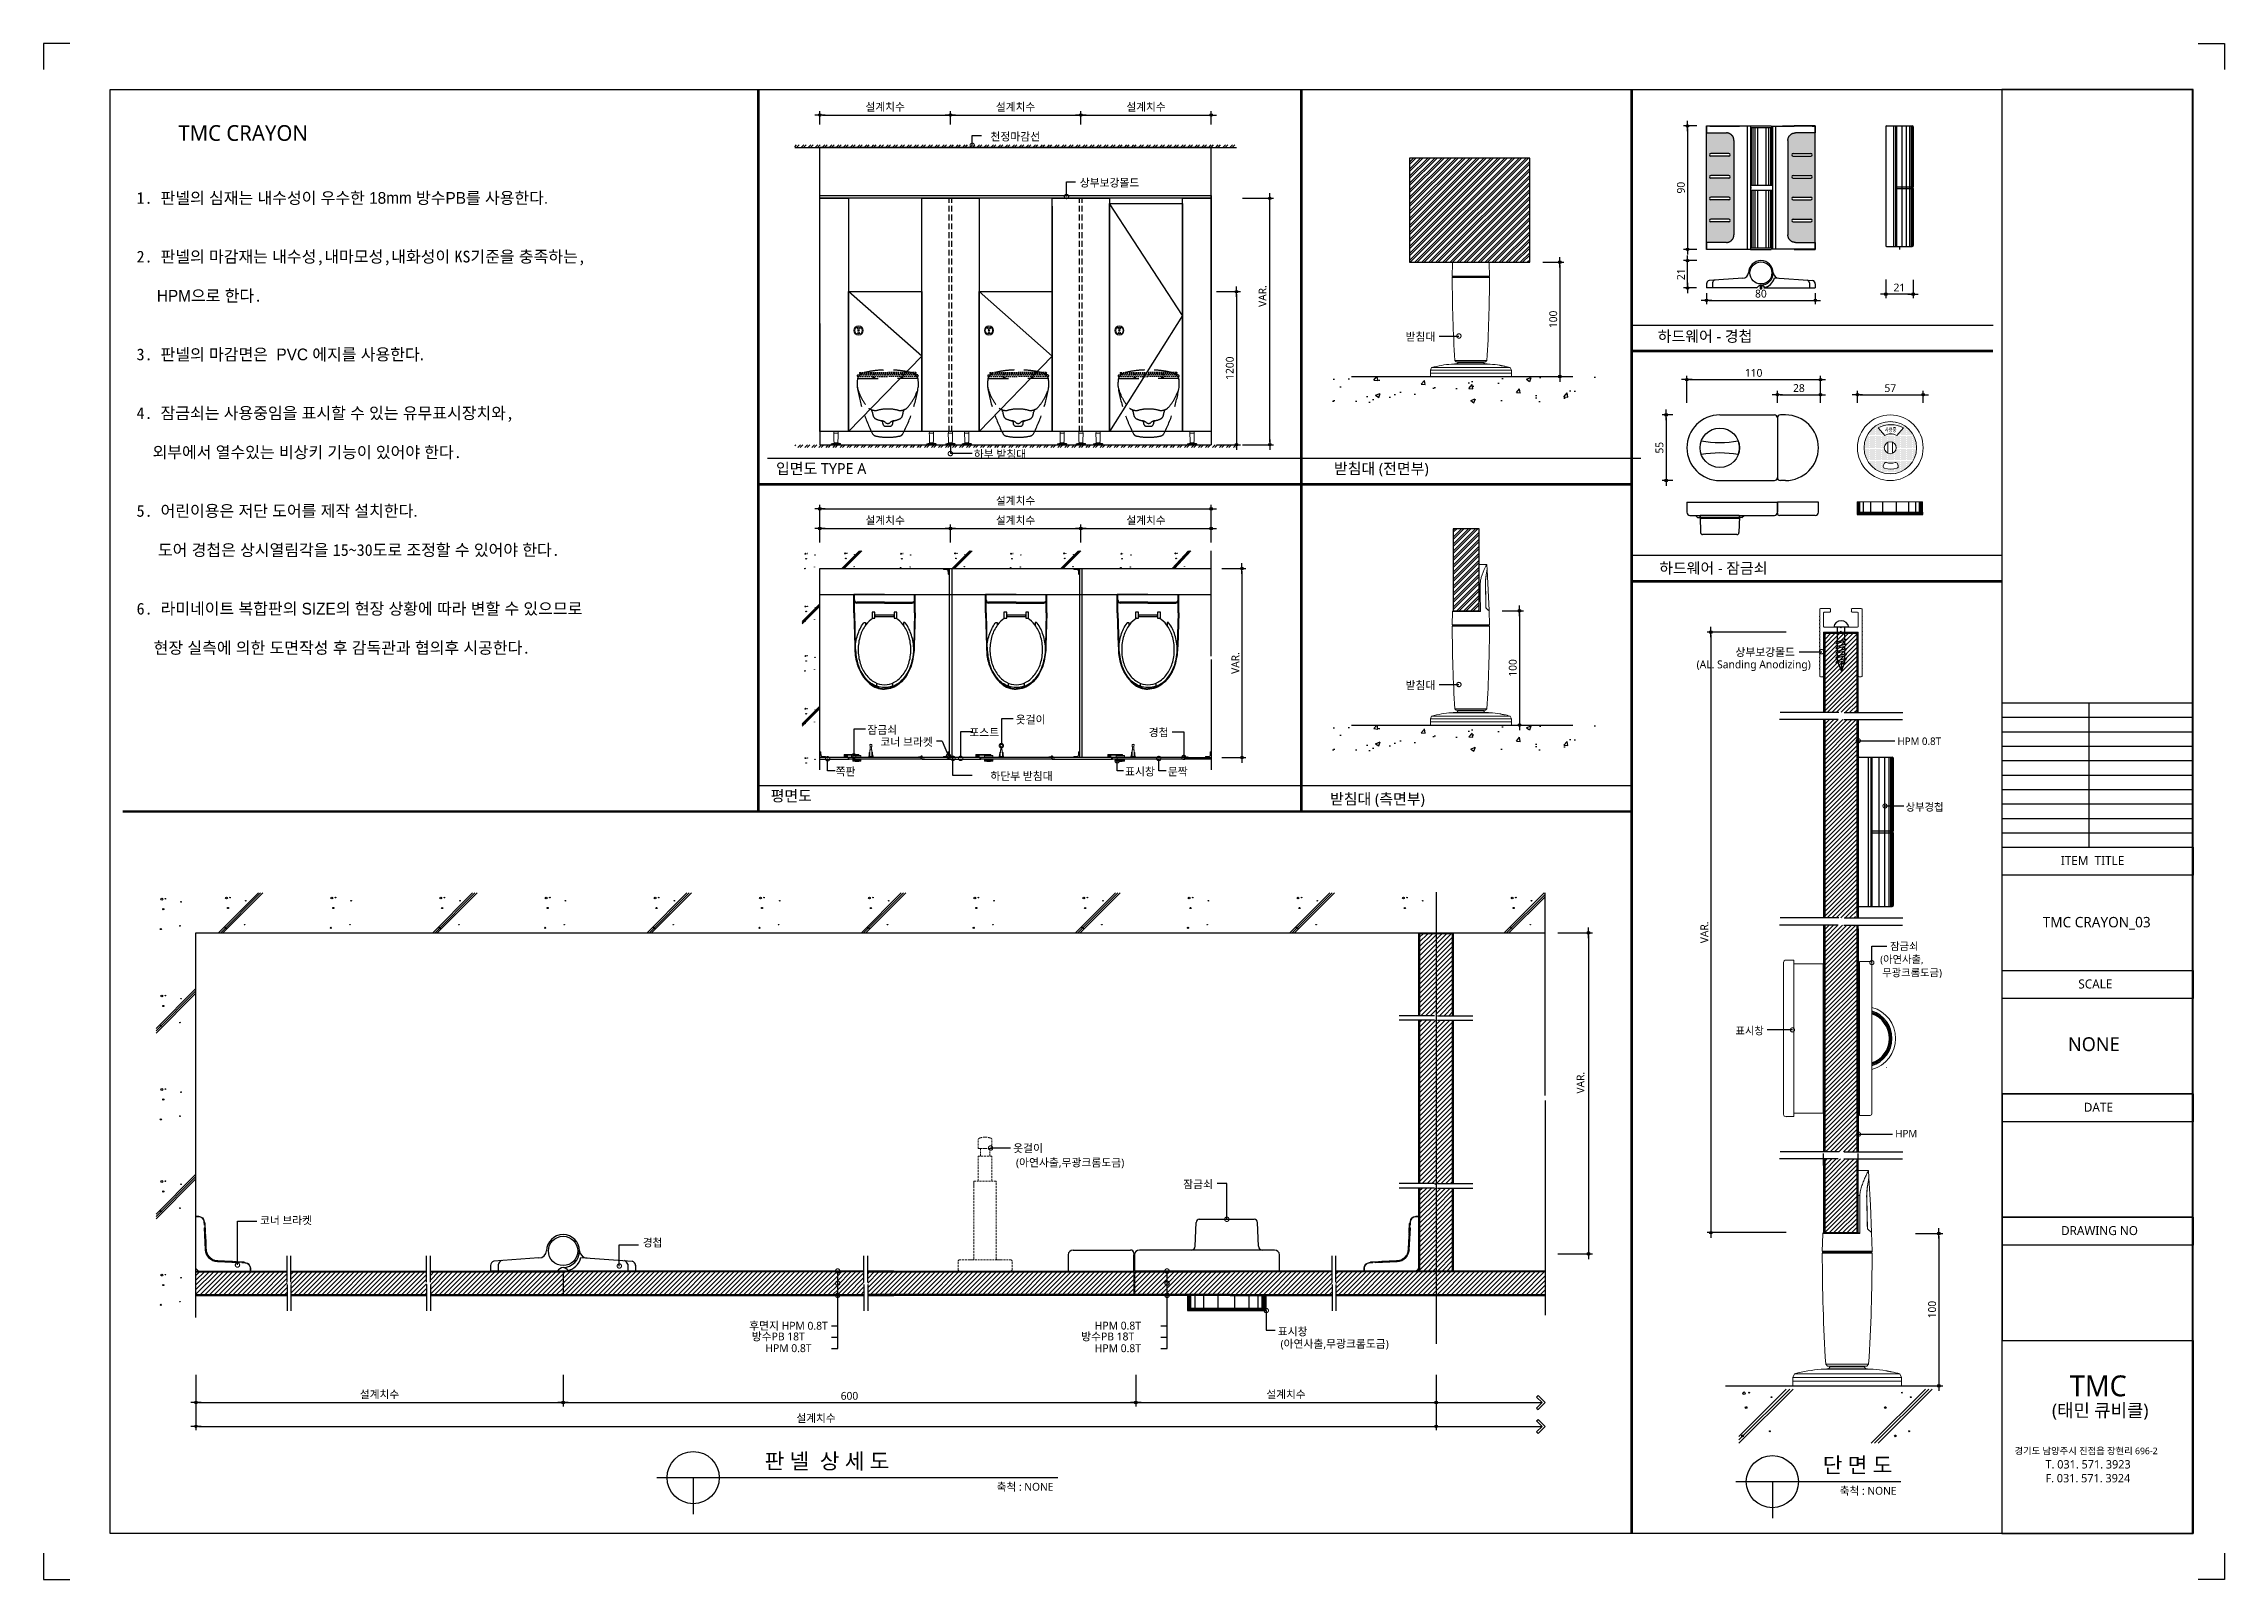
# Model space of a CAD drawing. Extents: x -256 to 8104, y -176 to 5714.
import ezdxf
from ezdxf.enums import TextEntityAlignment as Align

# ---------------------------------------------------------------- set-up
doc = ezdxf.new("R2010")
doc.units = 0
doc.header["$LTSCALE"] = 30
for name, pattern in [('CEN', [62, 60, -1, 0, -1]), ('HIDDEN', [0.375, 0.25, -0.125]), ('HIDDEN2', [4.7625, 3.175, -1.5875])]:
    doc.linetypes.add(name, pattern=pattern)
doc.layers.get('0').update_dxf_attribs({"linetype": 'CONTINUOUS'})
doc.layers.get('DEFPOINTS').update_dxf_attribs({"linetype": 'CONTINUOUS'})
for name, color, linetype in [('02---제품선', 4, 'CONTINUOUS'), ('0_toilet', 6, 'CONTINUOUS'), ('C', 2, 'CONTINUOUS'), ('curior-0Line', 252, 'CONTINUOUS'), ('DIM', 7, 'CONTINUOUS'), ('FIN', 5, 'CONTINUOUS'), ('HAT', 8, 'CONTINUOUS'), ('HID', 9, 'HIDDEN'), ('jac text', 7, 'CONTINUOUS'), ('TIT', 3, 'CONTINUOUS'), ('경첩', 4, 'CONTINUOUS'), ('기타', 1, 'CONTINUOUS'), ('문자', 3, 'CONTINUOUS'), ('부자재', 4, 'CONTINUOUS'), ('상부보강몰드', 4, 'HIDDEN2'), ('옷걸이', 4, 'CONTINUOUS'), ('잠금쇠(회전형)', 4, 'CONTINUOUS'), ('중심선', 1, 'CEN'), ('치수', 1, 'CONTINUOUS'), ('판넬', 2, 'CONTINUOUS'), ('해치', 8, 'CONTINUOUS')]:
    doc.layers.add(name, color=color, linetype=linetype)
doc.styles.add('HDW', font='gulim.ttc')
doc.styles.add('돋움', font='malgun.ttf')
doc.dimstyles.new('10', dxfattribs={"dimscale": 10, "dimtxt": 3, "dimasz": 1, "dimexe": 1.5, "dimexo": 2, "dimgap": 1, "dimtad": 1, "dimdec": 0, "dimlunit": 6, "dimtxsty": '돋움', "dimblk": 'DIMDOT', "dimcen": -1, "dimdle": 1.5, "dimclrt": 3, "dimazin": 3, "dimtfac": 1, "dimtdec": 0, "dimtix": 1, "dimtmove": 2, "dimatfit": 3, "dimldrblk": 'DIMDOT', "dimarcsym": 0})
pattern_1 = [(45, (20838.018, 274.373), (-8.55643, 8.55643), [])]
pattern_2 = [(45, (20030.479, 162.794), (-8.980256, 8.980256), [])]

# ---------------------------------------------------------------- blocks, each defined once
blk = doc.blocks.new('DIMDOT')
at = {"linetype": 'Continuous'}
blk.add_line((-2, 0), (2, 0), dxfattribs=at)
for radius in [0.5, 0.25]:
    blk.add_circle((0, 0), radius, dxfattribs=at)
blk = doc.blocks.new('*D71')
at = {"layer": 'DEFPOINTS', "color": 0}
for p in [(31075.8, 5694), (31575.8, 5750.3), (31575.8, 5694)]:
    blk.add_point(p, dxfattribs=at)
at = {"layer": 'DIM', "color": 0, "lineweight": -2, "ltscale": 10}
for p, q in [((31075.8, 5714), (31075.8, 5765.3)), ((31085.8, 5750.3), (31565.8, 5750.3)), ((31575.8, 5714), (31575.8, 5765.3))]:
    blk.add_line(p, q, dxfattribs=at)
at = {"layer": 'DIM', "color": 0, "lineweight": -2, "xscale": 10, "yscale": 10, "zscale": 10, "rotation": 180}
blk.add_blockref('DIMDOT', (31075.8, 5750.3), dxfattribs=at)
at = {"layer": 'DIM', "color": 0, "lineweight": -2, "xscale": 10, "yscale": 10, "zscale": 10}
blk.add_blockref('DIMDOT', (31575.8, 5750.3), dxfattribs=at)
at = {"layer": 'DIM', "color": 3, "insert": (31325.8, 5779.9), "char_height": 30, "attachment_point": 5, "style": '돋움'}
blk.add_mtext('설계치수', dxfattribs=at)
blk = doc.blocks.new('*D72')
at = {"layer": 'DEFPOINTS', "color": 0}
for p in [(31575.8, 5694), (32075.8, 5750.3), (32075.8, 5694)]:
    blk.add_point(p, dxfattribs=at)
at = {"layer": 'DIM', "color": 0, "lineweight": -2, "ltscale": 10}
for p, q in [((31575.8, 5714), (31575.8, 5765.3)), ((31585.8, 5750.3), (32065.8, 5750.3)), ((32075.8, 5714), (32075.8, 5765.3))]:
    blk.add_line(p, q, dxfattribs=at)
at = {"layer": 'DIM', "color": 0, "lineweight": -2, "xscale": 10, "yscale": 10, "zscale": 10, "rotation": 180}
blk.add_blockref('DIMDOT', (31575.8, 5750.3), dxfattribs=at)
at = {"layer": 'DIM', "color": 0, "lineweight": -2, "xscale": 10, "yscale": 10, "zscale": 10}
blk.add_blockref('DIMDOT', (32075.8, 5750.3), dxfattribs=at)
at = {"layer": 'DIM', "color": 3, "insert": (31825.8, 5779.9), "char_height": 30, "attachment_point": 5, "style": '돋움'}
blk.add_mtext('설계치수', dxfattribs=at)
blk = doc.blocks.new('*D73')
at = {"layer": 'DEFPOINTS', "color": 0}
for p in [(32075.8, 5694), (32575.8, 5750.3), (32575.8, 5694)]:
    blk.add_point(p, dxfattribs=at)
at = {"layer": 'DIM', "color": 0, "lineweight": -2, "ltscale": 10}
for p, q in [((32075.8, 5714), (32075.8, 5765.3)), ((32085.8, 5750.3), (32565.8, 5750.3)), ((32575.8, 5714), (32575.8, 5765.3))]:
    blk.add_line(p, q, dxfattribs=at)
at = {"layer": 'DIM', "color": 0, "lineweight": -2, "xscale": 10, "yscale": 10, "zscale": 10, "rotation": 180}
blk.add_blockref('DIMDOT', (32075.8, 5750.3), dxfattribs=at)
at = {"layer": 'DIM', "color": 0, "lineweight": -2, "xscale": 10, "yscale": 10, "zscale": 10}
blk.add_blockref('DIMDOT', (32575.8, 5750.3), dxfattribs=at)
at = {"layer": 'DIM', "color": 3, "insert": (32325.8, 5779.9), "char_height": 30, "attachment_point": 5, "style": '돋움'}
blk.add_mtext('설계치수', dxfattribs=at)
blk = doc.blocks.new('*D74')
at = {"layer": 'DEFPOINTS', "color": 0}
for p in [(32575.8, 5073.1), (32575.8, 4486.1), (32672.7, 4486.1)]:
    blk.add_point(p, dxfattribs=at)
at = {"layer": 'DIM', "color": 0, "lineweight": -2, "ltscale": 10}
for p, q in [((32595.8, 5073.1), (32687.7, 5073.1)), ((32672.7, 5063.1), (32672.7, 4496.1)), ((32595.8, 4486.1), (32687.7, 4486.1))]:
    blk.add_line(p, q, dxfattribs=at)
at = {"layer": 'DIM', "color": 0, "lineweight": -2, "xscale": 10, "yscale": 10, "zscale": 10}
for p, rotation in [((32672.7, 5073.1), 90), ((32672.7, 4486.1), 270)]:
    blk.add_blockref('DIMDOT', p, dxfattribs=dict(at, rotation=rotation))
at = {"layer": 'DIM', "color": 3, "insert": (32647.1, 4779.6), "char_height": 30, "attachment_point": 5, "rotation": 90, "style": '돋움'}
blk.add_mtext('1200', dxfattribs=at)
blk = doc.blocks.new('*D75')
at = {"layer": 'DEFPOINTS', "color": 0}
for p in [(32596.8, 4011.2), (32596.8, 3286.2), (32693.7, 3286.2)]:
    blk.add_point(p, dxfattribs=at)
at = {"layer": 'DIM', "color": 0, "lineweight": -2, "ltscale": 10}
for p, q in [((32616.8, 4011.2), (32708.7, 4011.2)), ((32693.7, 4001.2), (32693.7, 3296.2)), ((32616.8, 3286.2), (32708.7, 3286.2))]:
    blk.add_line(p, q, dxfattribs=at)
at = {"layer": 'DIM', "color": 0, "lineweight": -2, "xscale": 10, "yscale": 10, "zscale": 10}
for p, rotation in [((32693.7, 4011.2), 90), ((32693.7, 3286.2), 270)]:
    blk.add_blockref('DIMDOT', p, dxfattribs=dict(at, rotation=rotation))
at = {"layer": 'DIM', "color": 3, "insert": (32668.5, 3648.7), "char_height": 30, "attachment_point": 5, "rotation": 90, "style": '돋움'}
blk.add_mtext('VAR.', dxfattribs=at)
blk = doc.blocks.new('_DOTSMALL')
at = {"color": 0, "linetype": 'ByBlock', "const_width": 0.5}
blk.add_lwpolyline([(-0.0625, 0, 1), (0.0625, 0, 1)], format="xyb", close=True, dxfattribs=at)
blk = doc.blocks.new('A$C63EC304E')
at = {"layer": '치수', "color": 1, "xscale": 2.5, "yscale": 2.5, "zscale": 2.5, "rotation": 234.3098741996962}
blk.add_blockref('_DOTSMALL', (0.31, 0.31), dxfattribs=at)
blk = doc.blocks.new('A$C2BC9653E')
at = {"layer": '치수', "xscale": 0.3333333333333333, "yscale": 0.3333333333333333, "zscale": 0.3333333333333333}
blk.add_blockref('A$C63EC304E', (0, 0), dxfattribs=at)
blk = doc.blocks.new('A$C7FC71301')
at = {"layer": '치수', "rotation": 180}
blk.add_blockref('A$C2BC9653E', (0.21, 0.21), dxfattribs=at)
blk = doc.blocks.new('A$C4A20372B')
at = {"layer": '치수'}
blk.add_blockref('A$C7FC71301', (0, 0), dxfattribs=at)
blk = doc.blocks.new('A$C566469F5')
at = {"layer": '치수'}
blk.add_blockref('A$C4A20372B', (0, 0), dxfattribs=at)
blk = doc.blocks.new('A$C7E317CD4')
at = {"layer": '해치', "xscale": 2, "yscale": 2, "zscale": 2}
blk.add_blockref('A$C566469F5', (0, 0), dxfattribs=at)
blk = doc.blocks.new('A$C601D7F27')
at = {"layer": '치수'}
blk.add_blockref('A$C7E317CD4', (0, 0), dxfattribs=at)
blk = doc.blocks.new('A$C38802C08')
at = {"layer": '치수'}
blk.add_blockref('A$C601D7F27', (0, 0), dxfattribs=at)
blk = doc.blocks.new('*D76')
at = {"layer": 'DEFPOINTS', "color": 0}
for p in [(32575.8, 4164.8), (32075.8, 4091.6), (32575.8, 4091.6)]:
    blk.add_point(p, dxfattribs=at)
at = {"layer": 'DIM', "color": 0, "lineweight": -2, "ltscale": 10}
for p, q in [((32075.8, 4111.6), (32075.8, 4179.8)), ((32085.8, 4164.8), (32565.8, 4164.8)), ((32575.8, 4111.6), (32575.8, 4179.8))]:
    blk.add_line(p, q, dxfattribs=at)
at = {"layer": 'DIM', "color": 0, "lineweight": -2, "xscale": 10, "yscale": 10, "zscale": 10, "rotation": 180}
blk.add_blockref('DIMDOT', (32075.8, 4164.8), dxfattribs=at)
at = {"layer": 'DIM', "color": 0, "lineweight": -2, "xscale": 10, "yscale": 10, "zscale": 10}
blk.add_blockref('DIMDOT', (32575.8, 4164.8), dxfattribs=at)
at = {"layer": 'DIM', "color": 3, "insert": (32325.8, 4194.4), "char_height": 30, "attachment_point": 5, "style": '돋움'}
blk.add_mtext('설계치수', dxfattribs=at)
blk = doc.blocks.new('*D77')
at = {"layer": 'DEFPOINTS', "color": 0}
for p in [(32575.8, 4240.1), (31075.8, 4091.6), (32575.8, 4091.6)]:
    blk.add_point(p, dxfattribs=at)
at = {"layer": 'DIM', "color": 0, "lineweight": -2, "ltscale": 10}
for p, q in [((31075.8, 4111.6), (31075.8, 4255.1)), ((31085.8, 4240.1), (32565.8, 4240.1)), ((32575.8, 4111.6), (32575.8, 4255.1))]:
    blk.add_line(p, q, dxfattribs=at)
at = {"layer": 'DIM', "color": 0, "lineweight": -2, "xscale": 10, "yscale": 10, "zscale": 10, "rotation": 180}
blk.add_blockref('DIMDOT', (31075.8, 4240.1), dxfattribs=at)
at = {"layer": 'DIM', "color": 0, "lineweight": -2, "xscale": 10, "yscale": 10, "zscale": 10}
blk.add_blockref('DIMDOT', (32575.8, 4240.1), dxfattribs=at)
at = {"layer": 'DIM', "color": 3, "insert": (31825.8, 4269.8), "char_height": 30, "attachment_point": 5, "style": '돋움'}
blk.add_mtext('설계치수', dxfattribs=at)
blk = doc.blocks.new('*D78')
at = {"layer": 'DEFPOINTS', "color": 0}
for p in [(32075.8, 4164.8), (31575.8, 4091.6), (32075.8, 4091.6)]:
    blk.add_point(p, dxfattribs=at)
at = {"layer": 'DIM', "color": 0, "lineweight": -2, "ltscale": 10}
for p, q in [((31575.8, 4111.6), (31575.8, 4179.8)), ((31585.8, 4164.8), (32065.8, 4164.8)), ((32075.8, 4111.6), (32075.8, 4179.8))]:
    blk.add_line(p, q, dxfattribs=at)
at = {"layer": 'DIM', "color": 0, "lineweight": -2, "xscale": 10, "yscale": 10, "zscale": 10, "rotation": 180}
blk.add_blockref('DIMDOT', (31575.8, 4164.8), dxfattribs=at)
at = {"layer": 'DIM', "color": 0, "lineweight": -2, "xscale": 10, "yscale": 10, "zscale": 10}
blk.add_blockref('DIMDOT', (32075.8, 4164.8), dxfattribs=at)
at = {"layer": 'DIM', "color": 3, "insert": (31825.8, 4194.4), "char_height": 30, "attachment_point": 5, "style": '돋움'}
blk.add_mtext('설계치수', dxfattribs=at)
blk = doc.blocks.new('*D79')
at = {"layer": 'DEFPOINTS', "color": 0}
for p in [(31575.8, 4164.8), (31075.8, 4091.6), (31575.8, 4091.6)]:
    blk.add_point(p, dxfattribs=at)
at = {"layer": 'DIM', "color": 0, "lineweight": -2, "ltscale": 10}
for p, q in [((31075.8, 4111.6), (31075.8, 4179.8)), ((31085.8, 4164.8), (31565.8, 4164.8)), ((31575.8, 4111.6), (31575.8, 4179.8))]:
    blk.add_line(p, q, dxfattribs=at)
at = {"layer": 'DIM', "color": 0, "lineweight": -2, "xscale": 10, "yscale": 10, "zscale": 10, "rotation": 180}
blk.add_blockref('DIMDOT', (31075.8, 4164.8), dxfattribs=at)
at = {"layer": 'DIM', "color": 0, "lineweight": -2, "xscale": 10, "yscale": 10, "zscale": 10}
blk.add_blockref('DIMDOT', (31575.8, 4164.8), dxfattribs=at)
at = {"layer": 'DIM', "color": 3, "insert": (31325.8, 4194.4), "char_height": 30, "attachment_point": 5, "style": '돋움'}
blk.add_mtext('설계치수', dxfattribs=at)
blk = doc.blocks.new('*D80')
at = {"layer": 'DEFPOINTS', "color": 0}
for p in [(34911.2, 4735.7), (34399.2, 4627), (34911.2, 4627)]:
    blk.add_point(p, dxfattribs=at)
at = {"layer": 'DIM', "color": 0, "lineweight": -2, "ltscale": 10}
for p, q in [((34399.2, 4647), (34399.2, 4750.7)), ((34409.2, 4735.7), (34901.2, 4735.7)), ((34911.2, 4647), (34911.2, 4750.7))]:
    blk.add_line(p, q, dxfattribs=at)
at = {"layer": 'DIM', "color": 0, "lineweight": -2, "xscale": 10, "yscale": 10, "zscale": 10, "rotation": 180}
blk.add_blockref('DIMDOT', (34399.2, 4735.7), dxfattribs=at)
at = {"layer": 'DIM', "color": 0, "lineweight": -2, "xscale": 10, "yscale": 10, "zscale": 10}
blk.add_blockref('DIMDOT', (34911.2, 4735.7), dxfattribs=at)
at = {"layer": 'DIM', "color": 3, "insert": (34655.2, 4761.3), "char_height": 30, "attachment_point": 5, "style": '돋움'}
blk.add_mtext('110', dxfattribs=at)
blk = doc.blocks.new('*D81')
at = {"layer": 'DEFPOINTS', "color": 0}
for p in [(34746.2, 4627), (34911.2, 4677.7), (34911.2, 4627)]:
    blk.add_point(p, dxfattribs=at)
at = {"layer": 'DIM', "color": 0, "lineweight": -2, "ltscale": 10}
for p, q in [((34746.2, 4647), (34746.2, 4692.7)), ((34911.2, 4647), (34911.2, 4692.7)), ((34756.2, 4677.7), (34901.2, 4677.7))]:
    blk.add_line(p, q, dxfattribs=at)
at = {"layer": 'DIM', "color": 0, "lineweight": -2, "xscale": 10, "yscale": 10, "zscale": 10, "rotation": 180}
blk.add_blockref('DIMDOT', (34746.2, 4677.7), dxfattribs=at)
at = {"layer": 'DIM', "color": 0, "lineweight": -2, "xscale": 10, "yscale": 10, "zscale": 10}
blk.add_blockref('DIMDOT', (34911.2, 4677.7), dxfattribs=at)
at = {"layer": 'DIM', "color": 3, "insert": (34828.7, 4703.2), "char_height": 30, "attachment_point": 5, "style": '돋움'}
blk.add_mtext('28', dxfattribs=at)
blk = doc.blocks.new('*D82')
at = {"layer": 'DEFPOINTS', "color": 0}
for p in [(35053, 4627), (35305, 4677.7), (35305, 4627)]:
    blk.add_point(p, dxfattribs=at)
at = {"layer": 'DIM', "color": 0, "lineweight": -2, "ltscale": 10}
for p, q in [((35053, 4647), (35053, 4692.7)), ((35305, 4647), (35305, 4692.7)), ((35063, 4677.7), (35295, 4677.7))]:
    blk.add_line(p, q, dxfattribs=at)
at = {"layer": 'DIM', "color": 0, "lineweight": -2, "xscale": 10, "yscale": 10, "zscale": 10, "rotation": 180}
blk.add_blockref('DIMDOT', (35053, 4677.7), dxfattribs=at)
at = {"layer": 'DIM', "color": 0, "lineweight": -2, "xscale": 10, "yscale": 10, "zscale": 10}
blk.add_blockref('DIMDOT', (35305, 4677.7), dxfattribs=at)
at = {"layer": 'DIM', "color": 3, "insert": (35179, 4703), "char_height": 30, "attachment_point": 5, "style": '돋움'}
blk.add_mtext('57', dxfattribs=at)
blk = doc.blocks.new('*D83')
at = {"layer": 'DEFPOINTS', "color": 0}
for p in [(34456.9, 5708.4), (34401.9, 5235.3), (34456.9, 5235.3)]:
    blk.add_point(p, dxfattribs=at)
at = {"layer": 'DIM', "color": 0, "lineweight": -2, "ltscale": 10}
for p, q in [((34436.9, 5708.4), (34386.9, 5708.4)), ((34401.9, 5698.4), (34401.9, 5245.3)), ((34436.9, 5235.3), (34386.9, 5235.3))]:
    blk.add_line(p, q, dxfattribs=at)
at = {"layer": 'DIM', "color": 0, "lineweight": -2, "xscale": 10, "yscale": 10, "zscale": 10}
for p, rotation in [((34401.9, 5708.4), 90), ((34401.9, 5235.3), 270)]:
    blk.add_blockref('DIMDOT', p, dxfattribs=dict(at, rotation=rotation))
at = {"layer": 'DIM', "color": 3, "insert": (34376.4, 5471.8), "char_height": 30, "attachment_point": 5, "rotation": 90, "style": '돋움'}
blk.add_mtext('90', dxfattribs=at)
blk = doc.blocks.new('*D84')
at = {"layer": 'DEFPOINTS', "color": 0}
for p in [(34474.5, 5087.1), (34891.6, 5087.1), (34891.6, 5039.7)]:
    blk.add_point(p, dxfattribs=at)
at = {"layer": 'DIM', "color": 0, "lineweight": -2, "ltscale": 10}
for p, q in [((34474.5, 5067.1), (34474.5, 5024.7)), ((34484.5, 5039.7), (34881.6, 5039.7)), ((34891.6, 5067.1), (34891.6, 5024.7))]:
    blk.add_line(p, q, dxfattribs=at)
at = {"layer": 'DIM', "color": 0, "lineweight": -2, "xscale": 10, "yscale": 10, "zscale": 10, "rotation": 180}
blk.add_blockref('DIMDOT', (34474.5, 5039.7), dxfattribs=at)
at = {"layer": 'DIM', "color": 0, "lineweight": -2, "xscale": 10, "yscale": 10, "zscale": 10}
blk.add_blockref('DIMDOT', (34891.6, 5039.7), dxfattribs=at)
at = {"layer": 'DIM', "color": 3, "insert": (34683, 5065.2), "char_height": 30, "attachment_point": 5, "style": '돋움'}
blk.add_mtext('80', dxfattribs=at)
blk = doc.blocks.new('*D85')
at = {"layer": 'DEFPOINTS', "color": 0}
for p in [(34401.9, 5192.1), (34456.9, 5192.1), (34456.2, 5087.1)]:
    blk.add_point(p, dxfattribs=at)
at = {"layer": 'DIM', "color": 0, "lineweight": -2, "ltscale": 10}
for p, q in [((34436.9, 5192.1), (34386.9, 5192.1)), ((34401.9, 5097.1), (34401.9, 5182.1)), ((34436.2, 5087.1), (34386.9, 5087.1))]:
    blk.add_line(p, q, dxfattribs=at)
at = {"layer": 'DIM', "color": 0, "lineweight": -2, "xscale": 10, "yscale": 10, "zscale": 10}
for p, rotation in [((34401.9, 5192.1), 90), ((34401.9, 5087.1), 270)]:
    blk.add_blockref('DIMDOT', p, dxfattribs=dict(at, rotation=rotation))
at = {"layer": 'DIM', "color": 3, "insert": (34376.5, 5139.6), "char_height": 30, "attachment_point": 5, "rotation": 90, "style": '돋움'}
blk.add_mtext('21', dxfattribs=at)
blk = doc.blocks.new('*D86')
at = {"layer": 'DEFPOINTS', "color": 0}
for p in [(35161.4, 5139.2), (35266.4, 5138.5), (35161.4, 5063.6)]:
    blk.add_point(p, dxfattribs=at)
at = {"layer": 'DIM', "color": 0, "lineweight": -2, "ltscale": 10}
for p, q in [((35161.4, 5119.2), (35161.4, 5048.6)), ((35266.4, 5118.5), (35266.4, 5048.6)), ((35256.4, 5063.6), (35171.4, 5063.6))]:
    blk.add_line(p, q, dxfattribs=at)
at = {"layer": 'DIM', "color": 0, "lineweight": -2, "xscale": 10, "yscale": 10, "zscale": 10, "rotation": 180}
blk.add_blockref('DIMDOT', (35161.4, 5063.6), dxfattribs=at)
at = {"layer": 'DIM', "color": 0, "lineweight": -2, "xscale": 10, "yscale": 10, "zscale": 10}
blk.add_blockref('DIMDOT', (35266.4, 5063.6), dxfattribs=at)
at = {"layer": 'DIM', "color": 3, "insert": (35213.9, 5088.9), "char_height": 30, "attachment_point": 5, "style": '돋움'}
blk.add_mtext('21', dxfattribs=at)
blk = doc.blocks.new('A$C10E41893')
at = {"layer": '부자재'}
for p, q in [((6, 0), (6, 196)), ((123, 196), (6, 196)), ((123, 192), (6, 192)), ((55, 0), (55, 177)), ((61, 0), (61, 177)), ((6, 0), (6, -196)), ((55, 0), (55, -177)), ((61, 0), (61, -177)), ((123, -192), (6, -192)), ((123, -196), (6, -196))]:
    blk.add_line(p, q, dxfattribs=at)
for points in [[(123, 196, -0.012538), (123, 196), (335, 190, -0.055395), (445, 175, -0.154276), (577, 93, -0.179504), (612, 0, -0.179504)], [(123, 192, -0.012538), (123, 192), (335, 187, -0.055395), (444, 172, -0.154276), (574, 91, -0.179504), (608, 0, -0.179504)], [(157, -72, 0.089162), (200, -119, 0.085733), (270, -155, 0.075373), (359, -168, 0.075373), (447, -155, 0.085733), (517, -119, 0.106084), (567, -62, 0.126931), (583, 0, 0.126931), (567, 62, 0.106084), (517, 119, 0.085733), (447, 155, 0.075373), (359, 168, 0.075373), (270, 155, 0.085733), (200, 119, 0.089162), (157, 72)], [(572, 51), (589, 51), (589, 60, 0.021185), (583, 71, 0.106084), (528, 134, 0.085733), (453, 172, 0.075373), (359, 187, 0.075373), (265, 172, 0.085733), (189, 134, 0.007337), (184, 130), (184, 122), (205, 122)], [(123, -196, 0.012538), (123, -196), (335, -190, 0.055395), (445, -175, 0.154276), (577, -93, 0.179504), (612, 0, 0.179504)], [(123, -192, 0.012538), (123, -192), (335, -187, 0.055395), (444, -172, 0.154276), (574, -91, 0.179504), (608, 0, 0.179504)], [(589, -51, 0.090214), (598, 0, 0.090214), (589, 51, 0.106084)], [(572, -51), (589, -51), (589, -60, -0.021185), (583, -71, -0.106084), (528, -134, -0.085733), (453, -172, -0.075373), (359, -187, -0.075373), (265, -172, -0.085733), (189, -134, -0.007337), (184, -130), (184, -122), (205, -122)]]:
    blk.add_lwpolyline(points, format="xyb", dxfattribs=at)
blk.add_lwpolyline([(138, -61), (119, -61), (119, -79), (157, -79), (157, -61), (138, -61), (147, -61), (147, 61), (138, 61), (157, 61), (157, 79), (119, 79), (119, 61), (138, 61), (138, -61), (119, -61)], dxfattribs=at)
for centre, start, end in [((40, 177), 0, 90), ((46, 177), 0, 90), ((40, -177), 270, 0), ((46, -177), 270, 0)]:
    blk.add_arc(centre, 15, start, end, dxfattribs=at)
blk = doc.blocks.new('A$C460A2A32')
at = {"color": 0}
for p, q in [((3, 20), (0, 16)), ((3, 20), (9, 20)), ((4, 10), (162, 10)), ((9, 20), (162, 20)), ((13, 32), (11, 30)), ((13, 32), (162, 32)), ((13, 27), (162, 27)), ((312, 32), (162, 32)), ((312, 27), (162, 27)), ((316, 20), (162, 20)), ((321, 10), (162, 10)), ((312, 32), (313, 30)), ((322, 20), (316, 20)), ((322, 20), (324, 16))]:
    blk.add_line(p, q, dxfattribs=at)
for centre, radius, start, end in [((4, 14), 4, 150.0107, 270), ((13, 29), 2, 135, 270), ((109, 28), 26, 182.6717, 198.4118), ((109, 10), 26, 180, 202.6199), ((107, 28), 23, 183.0205, 200.9186), ((107, 10), 23, 180, 205.7715), ((69, 10), 23, 334.2285, 0), ((69, 28), 23, 339.0814, 356.9795), ((67, 10), 26, 337.3801, 0), ((67, 28), 26, 341.5882, 357.3283), ((257, 10), 26, 180, 202.6199), ((257, 28), 26, 182.6717, 198.4118), ((256, 28), 23, 183.0205, 200.9186), ((256, 10), 23, 180, 205.7715), ((217, 10), 23, 334.2285, 0), ((217, 28), 23, 339.0814, 356.9795), ((216, 28), 26, 341.5882, 357.3283), ((216, 10), 26, 337.3801, 0), ((312, 29), 2, 270, 45), ((321, 14), 4, 270, 29.9893)]:
    blk.add_arc(centre, radius, start, end, dxfattribs=at)
blk = doc.blocks.new('*D87')
at = {"layer": 'DEFPOINTS', "color": 0}
for p in [(34364.9, 4600.5), (34319.3, 4348.5), (34364.9, 4348.5)]:
    blk.add_point(p, dxfattribs=at)
at = {"layer": 'DIM', "color": 0, "lineweight": -2, "ltscale": 10}
for p, q in [((34344.9, 4600.5), (34304.3, 4600.5)), ((34319.3, 4590.5), (34319.3, 4358.5)), ((34344.9, 4348.5), (34304.3, 4348.5))]:
    blk.add_line(p, q, dxfattribs=at)
at = {"layer": 'DIM', "color": 0, "lineweight": -2, "xscale": 10, "yscale": 10, "zscale": 10}
for p, rotation in [((34319.3, 4600.5), 90), ((34319.3, 4348.5), 270)]:
    blk.add_blockref('DIMDOT', p, dxfattribs=dict(at, rotation=rotation))
at = {"layer": 'DIM', "color": 3, "insert": (34294, 4474.5), "char_height": 30, "attachment_point": 5, "rotation": 90, "style": '돋움'}
blk.add_mtext('55', dxfattribs=at)
blk = doc.blocks.new('*D88')
at = {"layer": 'DEFPOINTS', "color": 0}
for p in [(34800.2, 3767.4), (34491.5, 1464.2), (34800.2, 1464.2)]:
    blk.add_point(p, dxfattribs=at)
at = {"layer": 'DIM', "color": 0, "lineweight": -2, "ltscale": 10}
for p, q in [((34780.2, 3767.4), (34476.5, 3767.4)), ((34491.5, 3757.4), (34491.5, 1474.2)), ((34780.2, 1464.2), (34476.5, 1464.2))]:
    blk.add_line(p, q, dxfattribs=at)
at = {"layer": 'DIM', "color": 0, "lineweight": -2, "xscale": 10, "yscale": 10, "zscale": 10}
for p, rotation in [((34491.5, 3767.4), 90), ((34491.5, 1464.2), 270)]:
    blk.add_blockref('DIMDOT', p, dxfattribs=dict(at, rotation=rotation))
at = {"layer": 'DIM', "color": 3, "insert": (34466.2, 2615.8), "char_height": 30, "attachment_point": 5, "rotation": 90, "style": '돋움'}
blk.add_mtext('VAR.', dxfattribs=at)
blk = doc.blocks.new('A$C13EB2441')
for p, q in [((0.84, 7.37), (0.84, 14.11)), ((0.84, 6.74), (0.84, 0))]:
    blk.add_line(p, q)
blk = doc.blocks.new('*D89')
at = {"layer": 'DEFPOINTS', "color": 0}
for p in [(35255.9, 1461.2), (35265.1, 876.9), (35364.9, 876.9)]:
    blk.add_point(p, dxfattribs=at)
at = {"layer": 'DIM', "color": 0, "lineweight": -2, "ltscale": 10}
for p, q in [((35275.9, 1461.2), (35379.9, 1461.2)), ((35364.9, 1451.2), (35364.9, 886.9)), ((35285.1, 876.9), (35379.9, 876.9))]:
    blk.add_line(p, q, dxfattribs=at)
at = {"layer": 'DIM', "color": 0, "lineweight": -2, "xscale": 10, "yscale": 10, "zscale": 10}
for p, rotation in [((35364.9, 1461.2), 90), ((35364.9, 876.9), 270)]:
    blk.add_blockref('DIMDOT', p, dxfattribs=dict(at, rotation=rotation))
at = {"layer": 'DIM', "color": 3, "insert": (35339.3, 1169.1), "char_height": 30, "attachment_point": 5, "rotation": 90, "style": '돋움'}
blk.add_mtext('100', dxfattribs=at)
blk = doc.blocks.new('*D90')
at = {"layer": 'DEFPOINTS', "color": 0}
for p in [(33671.3, 3849.1), (33614.6, 3410.9), (33757.5, 3410.9)]:
    blk.add_point(p, dxfattribs=at)
at = {"layer": 'DIM', "color": 0, "lineweight": -2, "ltscale": 10}
for p, q in [((33691.3, 3849.1), (33772.5, 3849.1)), ((33757.5, 3839.1), (33757.5, 3420.9)), ((33634.6, 3410.9), (33772.5, 3410.9))]:
    blk.add_line(p, q, dxfattribs=at)
at = {"layer": 'DIM', "color": 0, "lineweight": -2, "xscale": 10, "yscale": 10, "zscale": 10}
for p, rotation in [((33757.5, 3849.1), 90), ((33757.5, 3410.9), 270)]:
    blk.add_blockref('DIMDOT', p, dxfattribs=dict(at, rotation=rotation))
at = {"layer": 'DIM', "color": 3, "insert": (33731.9, 3630), "char_height": 30, "attachment_point": 5, "rotation": 90, "style": '돋움'}
blk.add_mtext('100', dxfattribs=at)
blk = doc.blocks.new('*D91')
at = {"layer": 'DEFPOINTS', "color": 0}
for p in [(32675.2, 5431.1), (32800.1, 5431.1), (32675.2, 4486.1)]:
    blk.add_point(p, dxfattribs=at)
at = {"layer": 'DIM', "color": 0, "lineweight": -2, "ltscale": 10}
for p, q in [((32695.2, 5431.1), (32815.1, 5431.1)), ((32800.1, 4496.1), (32800.1, 5421.1)), ((32695.2, 4486.1), (32815.1, 4486.1))]:
    blk.add_line(p, q, dxfattribs=at)
at = {"layer": 'DIM', "color": 0, "lineweight": -2, "xscale": 10, "yscale": 10, "zscale": 10}
for p, rotation in [((32800.1, 5431.1), 90), ((32800.1, 4486.1), 270)]:
    blk.add_blockref('DIMDOT', p, dxfattribs=dict(at, rotation=rotation))
at = {"layer": 'DIM', "color": 3, "insert": (32772.8, 5056), "char_height": 30, "attachment_point": 5, "rotation": 90, "style": '돋움'}
blk.add_mtext('VAR.', dxfattribs=at)
blk = doc.blocks.new('*D92')
at = {"layer": 'DEFPOINTS', "color": 0}
for p in [(33826.4, 5185.8), (33769.7, 4747.6), (33912.6, 4747.6)]:
    blk.add_point(p, dxfattribs=at)
at = {"layer": 'DIM', "color": 0, "lineweight": -2, "ltscale": 10}
for p, q in [((33846.4, 5185.8), (33927.6, 5185.8)), ((33912.6, 5175.8), (33912.6, 4757.6)), ((33789.7, 4747.6), (33927.6, 4747.6))]:
    blk.add_line(p, q, dxfattribs=at)
at = {"layer": 'DIM', "color": 0, "lineweight": -2, "xscale": 10, "yscale": 10, "zscale": 10}
for p, rotation in [((33912.6, 5185.8), 90), ((33912.6, 4747.6), 270)]:
    blk.add_blockref('DIMDOT', p, dxfattribs=dict(at, rotation=rotation))
at = {"layer": 'DIM', "color": 3, "insert": (33887, 4966.7), "char_height": 30, "attachment_point": 5, "rotation": 90, "style": '돋움'}
blk.add_mtext('100', dxfattribs=at)
blk = doc.blocks.new('*D93')
at = {"layer": 'DEFPOINTS', "color": 0}
for p in [(28683.9, 938.3), (30091, 938.3), (30091, 812.6)]:
    blk.add_point(p, dxfattribs=at)
at = {"layer": 'DIM', "color": 0, "lineweight": -2, "ltscale": 10}
for p, q in [((28683.9, 918.3), (28683.9, 797.6)), ((30091, 918.3), (30091, 797.6)), ((28693.9, 812.6), (30081, 812.6))]:
    blk.add_line(p, q, dxfattribs=at)
at = {"layer": 'DIM', "color": 0, "lineweight": -2, "xscale": 10, "yscale": 10, "zscale": 10, "rotation": 180}
blk.add_blockref('DIMDOT', (28683.9, 812.6), dxfattribs=at)
at = {"layer": 'DIM', "color": 0, "lineweight": -2, "xscale": 10, "yscale": 10, "zscale": 10}
blk.add_blockref('DIMDOT', (30091, 812.6), dxfattribs=at)
at = {"layer": 'DIM', "color": 3, "insert": (29387.4, 842.3), "char_height": 30, "attachment_point": 5, "style": '돋움'}
blk.add_mtext('설계치수', dxfattribs=at)
blk = doc.blocks.new('*D94')
at = {"layer": 'DEFPOINTS', "color": 0}
for p in [(28683.9, 938.3), (33437.8, 938.3), (33437.8, 721.1)]:
    blk.add_point(p, dxfattribs=at)
at = {"layer": 'DIM', "color": 0, "lineweight": -2, "ltscale": 10}
for p, q in [((28683.9, 918.3), (28683.9, 706.1)), ((33437.8, 918.3), (33437.8, 706.1)), ((28693.9, 721.1), (33427.8, 721.1))]:
    blk.add_line(p, q, dxfattribs=at)
at = {"layer": 'DIM', "color": 0, "lineweight": -2, "xscale": 10, "yscale": 10, "zscale": 10, "rotation": 180}
blk.add_blockref('DIMDOT', (28683.9, 721.1), dxfattribs=at)
at = {"layer": 'DIM', "color": 0, "lineweight": -2, "xscale": 10, "yscale": 10, "zscale": 10}
blk.add_blockref('DIMDOT', (33437.8, 721.1), dxfattribs=at)
at = {"layer": 'DIM', "color": 3, "insert": (31060.8, 750.8), "char_height": 30, "attachment_point": 5, "style": '돋움'}
blk.add_mtext('설계치수', dxfattribs=at)
blk = doc.blocks.new('*D95')
at = {"layer": 'DEFPOINTS', "color": 0}
for p in [(32286.9, 938.3), (33437.8, 938.3), (33437.8, 812.6)]:
    blk.add_point(p, dxfattribs=at)
at = {"layer": 'DIM', "color": 0, "lineweight": -2, "ltscale": 10}
for p, q in [((32286.9, 918.3), (32286.9, 797.6)), ((33437.8, 918.3), (33437.8, 797.6)), ((32296.9, 812.6), (33427.8, 812.6))]:
    blk.add_line(p, q, dxfattribs=at)
at = {"layer": 'DIM', "color": 0, "lineweight": -2, "xscale": 10, "yscale": 10, "zscale": 10, "rotation": 180}
blk.add_blockref('DIMDOT', (32286.9, 812.6), dxfattribs=at)
at = {"layer": 'DIM', "color": 0, "lineweight": -2, "xscale": 10, "yscale": 10, "zscale": 10}
blk.add_blockref('DIMDOT', (33437.8, 812.6), dxfattribs=at)
at = {"layer": 'DIM', "color": 3, "insert": (32862.4, 842.3), "char_height": 30, "attachment_point": 5, "style": '돋움'}
blk.add_mtext('설계치수', dxfattribs=at)
blk = doc.blocks.new('*D96')
at = {"layer": 'DEFPOINTS', "color": 0}
for p in [(30091, 938.3), (32286.9, 938.3), (32286.9, 812.6)]:
    blk.add_point(p, dxfattribs=at)
at = {"layer": 'DIM', "color": 0, "lineweight": -2, "ltscale": 10}
for p, q in [((30091, 918.3), (30091, 797.6)), ((32286.9, 918.3), (32286.9, 797.6)), ((30101, 812.6), (32276.9, 812.6))]:
    blk.add_line(p, q, dxfattribs=at)
at = {"layer": 'DIM', "color": 0, "lineweight": -2, "xscale": 10, "yscale": 10, "zscale": 10, "rotation": 180}
blk.add_blockref('DIMDOT', (30091, 812.6), dxfattribs=at)
at = {"layer": 'DIM', "color": 0, "lineweight": -2, "xscale": 10, "yscale": 10, "zscale": 10}
blk.add_blockref('DIMDOT', (32286.9, 812.6), dxfattribs=at)
at = {"layer": 'DIM', "color": 3, "insert": (31189, 838.1), "char_height": 30, "attachment_point": 5, "style": '돋움'}
blk.add_mtext('600', dxfattribs=at)
blk = doc.blocks.new('A$C06B31977')
for p, q in [((1.26, 11.06), (1.26, 21.17)), ((1.26, 10.11), (1.26, 0))]:
    blk.add_line(p, q)
blk = doc.blocks.new('*D97')
at = {"layer": 'DEFPOINTS', "color": 0}
for p in [(33884.6, 2614), (33884.6, 1382.6), (34022.4, 1382.6)]:
    blk.add_point(p, dxfattribs=at)
at = {"layer": 'DIM', "color": 0, "lineweight": -2, "ltscale": 10}
for p, q in [((33904.6, 2614), (34037.4, 2614)), ((34022.4, 2604), (34022.4, 1392.6)), ((33904.6, 1382.6), (34037.4, 1382.6))]:
    blk.add_line(p, q, dxfattribs=at)
at = {"layer": 'DIM', "color": 0, "lineweight": -2, "xscale": 10, "yscale": 10, "zscale": 10}
for p, rotation in [((34022.4, 2614), 90), ((34022.4, 1382.6), 270)]:
    blk.add_blockref('DIMDOT', p, dxfattribs=dict(at, rotation=rotation))
at = {"layer": 'DIM', "color": 3, "insert": (33991.7, 2039.2), "char_height": 30, "attachment_point": 5, "rotation": 90, "style": '돋움'}
blk.add_mtext('VAR.', dxfattribs=at)
blk = doc.blocks.new('CRAYON_03', base_point=(28355.6, 310.1))
at = {"layer": 'HAT'}
h = blk.add_hatch(dxfattribs=at)
h.set_pattern_fill('ANSI32', color=256, scale=2, style=0)
h.set_pattern_definition([(45, (19739.715, -7.093), (-13.470384, 13.470384), []), (45, (19748.695, -7.093), (-13.470384, 13.470384), [])])
h.paths.add_polyline_path([(30979.1, 5635.9), (32672.7, 5635.9), (32672.7, 5625.9), (30979.1, 5625.9)])
h = blk.add_hatch(dxfattribs=at)
h.set_pattern_fill('ANSI32', color=256, scale=2, style=0)
h.set_pattern_definition([(45, (20034.084, 134.384), (-13.470384, 13.470384), []), (45, (20043.064, 134.384), (-13.470384, 13.470384), [])])
h.paths.add_polyline_path([(33637, 5185.8), (33797, 5185.8), (33797, 5585.1), (33336.2, 5585.1), (33336.2, 5185.8)])
h = blk.add_hatch(dxfattribs=at)
h.set_pattern_fill('ANSI32', color=256, scale=2, style=0)
h.set_pattern_definition([(45, (19739.715, 174.887), (-13.470384, 13.470384), []), (45, (19748.695, 174.887), (-13.470384, 13.470384), [])])
h.paths.add_polyline_path([(30979.1, 4475.6), (32672.7, 4475.6), (32672.7, 4485.6), (30979.1, 4485.6)])
h = blk.add_hatch(dxfattribs=at)
h.set_pattern_fill('ANSI32', color=256, scale=2, style=0)
h.set_pattern_definition([(45, (20056.944, 34.199), (-13.470384, 13.470384), []), (45, (20065.925, 34.199), (-13.470384, 13.470384), [])])
h.paths.add_polyline_path([(33503.4, 3849), (33602.9, 3849), (33602.9, 4163.4), (33503.4, 4163.4)])
at = {"layer": 'HAT', "transparency": 33554687}
h = blk.add_hatch(dxfattribs=at)
h.set_pattern_fill('ANSI31', color=256, scale=3.811219)
h.set_pattern_definition(pattern_1)
h.paths.add_polyline_path([(34981.5, 3459.7), (35002.6, 3459.7), (35051.6, 3459.7), (35051.6, 3762.7), (34927.7, 3762.7), (34927.7, 3459.7)])
at = {"layer": 'HAT'}
h = blk.add_hatch(dxfattribs=at)
h.set_pattern_fill('ANSI31', color=256, scale=3.811219, style=0)
h.set_pattern_definition(pattern_1)
edge = h.paths.add_edge_path()
edge.add_line((35051.6, 3385.6), (34995, 3385.6))
edge.add_arc((34993, 3385.6), 1.99, -54.30987, 0, ccw=False)
edge.add_arc((34993, 3385.6), 1.99, 125.69013, 305.69013, ccw=False)
edge.add_arc((34993, 3385.6), 1.99, 0, 125.69013, ccw=False)
edge.add_line((34995, 3385.6), (35051.6, 3385.6))
edge.add_line((35051.6, 3385.6), (35051.6, 3432.1))
edge.add_line((35051.6, 3432.1), (35041.8, 3432.1))
edge.add_spline(control_points=[(35039.1, 3424.6), (35040, 3427.1), (35040.9, 3429.6), (35041.8, 3432.1)], knot_values=[0, 0, 0, 0, 0.152076, 0.152076, 0.152076, 0.152076], degree=3, periodic=0)
edge.add_line((35041.8, 3432.1), (34989.7, 3432.1))
edge.add_line((34989.7, 3432.1), (34989.7, 2671.2))
edge.add_line((34989.7, 2671.2), (35043.7, 2671.2))
edge.add_spline(control_points=[(35043.7, 2671.2), (35046.7, 2679.6), (35049.6, 2687), (35051.6, 2690.6)], knot_values=[0.152076, 0.152076, 0.152076, 0.152076, 0.673721, 0.673721, 0.673721, 0.673721], degree=3, periodic=0)
edge.add_spline(control_points=[(35053.9, 2671.2), (35054.4, 2680.8), (35055.4, 2695.4), (35052.6, 2692.6), (35051.6, 2690.6)], knot_values=[0.673721, 0.673721, 0.673721, 0.673721, 1.332503, 1.60798, 1.60798, 1.60798, 1.60798], degree=3, periodic=0)
edge.add_line((35051.6, 2690.6), (35051.6, 3385.6))
h.paths.add_polyline_path([(34989.7, 3432.1), (34927.7, 3432.1), (34927.7, 2671.2), (34989.7, 2671.2)])
h = blk.add_hatch(dxfattribs=at)
h.set_pattern_fill('ANSI31', color=256, scale=3.811219, style=0)
h.set_pattern_definition(pattern_1)
h.paths.add_polyline_path([(34989.7, 2208.6), (34927.7, 2208.6), (34927.7, 1774.6), (34989.7, 1774.6), (34989.7, 1878.9, -0.567825), (34989.7, 1882.3)])
h.paths.add_polyline_path([(35051.6, 2208.6), (34989.7, 2208.6), (34989.7, 1882.3, -0.582142), (34992.7, 1880.6), (35051.6, 1880.6)])
edge = h.paths.add_edge_path()
edge.add_line((35051.6, 1880.6), (34992.7, 1880.6))
edge.add_arc((34990.7, 1880.6), 1.99, -54.30987, 0, ccw=False)
edge.add_arc((34990.7, 1880.6), 1.99, 239.17799, 305.69013, ccw=False)
edge.add_line((34989.7, 1878.9), (34989.7, 1774.6))
edge.add_line((34989.7, 1774.6), (35043.7, 1774.6))
edge.add_spline(control_points=[(35043.7, 1774.6), (35046.7, 1782.9), (35049.6, 1790.4), (35051.6, 1794)], knot_values=[0.152076, 0.152076, 0.152076, 0.152076, 0.673721, 0.673721, 0.673721, 0.673721], degree=3, periodic=0)
edge.add_line((35051.6, 1794), (35051.6, 1880.6))
h.paths.add_polyline_path([(34989.7, 2643.6), (34927.7, 2643.6), (34927.7, 2208.6), (34989.7, 2208.6)])
edge = h.paths.add_edge_path()
edge.add_line((35051.6, 2643.6), (35041.8, 2643.6))
edge.add_spline(control_points=[(35039.1, 2636.2), (35040, 2638.7), (35040.9, 2641.2), (35041.8, 2643.6)], knot_values=[0, 0, 0, 0, 0.152076, 0.152076, 0.152076, 0.152076], degree=3, periodic=0)
edge.add_line((35041.8, 2643.6), (34989.7, 2643.6))
edge.add_line((34989.7, 2643.6), (34989.7, 2208.6))
edge.add_line((34989.7, 2208.6), (35051.6, 2208.6))
edge.add_line((35051.6, 2208.6), (35051.6, 2643.6))
at = {"layer": 'HAT', "transparency": 33554687}
h = blk.add_hatch(dxfattribs=at)
h.set_pattern_fill('ANSI31', color=256, scale=3.811219, style=0)
h.set_pattern_definition(pattern_1)
h.paths.add_polyline_path([(34979.6, 1746.9), (34927.7, 1746.9), (34927.7, 1464.2), (34989.7, 1464.2), (34989.7, 1746.9)])
h.paths.add_polyline_path([(35051.6, 1746.9), (35000.7, 1746.9), (34989.7, 1746.9), (34989.7, 1464.2), (35051.6, 1464.2)])
at = {"layer": '해치'}
h = blk.add_hatch(dxfattribs=at)
h.set_pattern_fill('DOTS', color=256, scale=2.628474)
h.set_pattern_definition([(0, (31512.758, 6043.425), (2.086351, 4.172702), [0, -4.172702])])
edge = h.paths.add_edge_path()
edge.add_line((34475, 5261.8), (34475, 5261.8))
edge.add_spline(control_points=[(34475, 5261.8), (34475.2, 5261.8), (34486.8, 5261.8)], knot_values=[-0.724312, -0.724312, -0.724312, 0.724312, 0.724312, 0.724312], weights=[1, 0.748956, 1], degree=2, periodic=0)
edge.add_line((34486.8, 5261.8), (34550.7, 5261.8))
edge.add_spline(control_points=[(34550.7, 5261.8), (34579.6, 5261.8), (34579.6, 5290.7)], knot_values=[-1.570796, -1.570796, -1.570796, 0, 0, 0], weights=[1, 0.707107, 1], degree=2, periodic=0)
edge.add_line((34579.6, 5290.7), (34579.6, 5652.9))
edge.add_spline(control_points=[(34579.6, 5652.9), (34579.6, 5681.9), (34550.7, 5681.9)], knot_values=[0, 0, 0, 1.570796, 1.570796, 1.570796], weights=[1, 0.707107, 1], degree=2, periodic=0)
edge.add_line((34550.7, 5681.9), (34486.8, 5681.9))
edge.add_spline(control_points=[(34486.8, 5681.9), (34475.2, 5681.9), (34475, 5681.9)], knot_values=[-0.724312, -0.724312, -0.724312, 0.724312, 0.724312, 0.724312], weights=[1, 0.748956, 1], degree=2, periodic=0)
edge.add_line((34475, 5681.9), (34475, 5261.8))
h.paths.add_polyline_path([(34559.9, 5603.1, -0.414214), (34565.1, 5597.9, -0.414214), (34559.9, 5592.6), (34491.5, 5592.6, -0.414214), (34486.3, 5597.9, -0.414214), (34491.5, 5603.1)], flags=16)
h.paths.add_polyline_path([(34559.9, 5519.1, -0.414214), (34565.1, 5513.8, -0.414214), (34559.9, 5508.6), (34491.5, 5508.6, -0.414214), (34486.3, 5513.8, -0.414214), (34491.5, 5519.1)], flags=16)
h.paths.add_polyline_path([(34559.9, 5435.1, -0.414214), (34565.1, 5429.8, -0.414214), (34559.9, 5424.6), (34491.5, 5424.6, -0.414214), (34486.3, 5429.8, -0.414214), (34491.5, 5435.1)], flags=16)
h.paths.add_polyline_path([(34559.9, 5351.1, -0.414214), (34565.1, 5345.8, -0.414214), (34559.9, 5340.6), (34491.5, 5340.6, -0.414214), (34486.3, 5345.8, -0.414214), (34491.5, 5351.1)], flags=16)
h = blk.add_hatch(dxfattribs=at)
h.set_pattern_fill('DOTS', color=256, scale=2.628474)
h.set_pattern_definition([(0, (31038.1406, 6043.425), (2.086351, 4.1727023), [0, -4.1727023])])
edge = h.paths.add_edge_path()
edge.add_spline(control_points=[(34786.4, 5652.9), (34786.4, 5681.9), (34815.3, 5681.9)], knot_values=[0, 0, 0, 1.570796, 1.570796, 1.570796], weights=[1, 0.707107, 1], degree=2, periodic=0)
edge.add_line((34815.3, 5681.9), (34879.2, 5681.9))
edge.add_spline(control_points=[(34879.2, 5681.9), (34890.8, 5681.9), (34891, 5681.9)], knot_values=[-0.724312, -0.724312, -0.724312, 0.724312, 0.724312, 0.724312], weights=[1, 0.748956, 1], degree=2, periodic=0)
edge.add_line((34891.1, 5681.9), (34891.1, 5261.8))
edge.add_line((34891.1, 5261.8), (34891, 5261.8))
edge.add_spline(control_points=[(34891, 5261.8), (34890.8, 5261.8), (34879.2, 5261.8)], knot_values=[-0.724312, -0.724312, -0.724312, 0.724312, 0.724312, 0.724312], weights=[1, 0.748956, 1], degree=2, periodic=0)
edge.add_line((34879.2, 5261.8), (34815.3, 5261.8))
edge.add_spline(control_points=[(34815.3, 5261.8), (34786.4, 5261.8), (34786.4, 5290.7)], knot_values=[-1.570796, -1.570796, -1.570796, 0, 0, 0], weights=[1, 0.707107, 1], degree=2, periodic=0)
edge.add_line((34786.4, 5290.7), (34786.4, 5652.9))
h.paths.add_polyline_path([(34806.2, 5603.1, 0.414214), (34800.9, 5597.9, 0.414214), (34806.2, 5592.6), (34874.5, 5592.6, 0.414214), (34879.8, 5597.9, 0.414214), (34874.5, 5603.1)], flags=16)
h.paths.add_polyline_path([(34806.2, 5519.1, 0.414214), (34800.9, 5513.8, 0.414214), (34806.2, 5508.6), (34874.5, 5508.6, 0.414214), (34879.8, 5513.8, 0.414214), (34874.5, 5519.1)], flags=16)
h.paths.add_polyline_path([(34806.2, 5435.1, 0.414214), (34800.9, 5429.8, 0.414214), (34806.2, 5424.6), (34874.5, 5424.6, 0.414214), (34879.8, 5429.8, 0.414214), (34874.5, 5435.1)], flags=16)
h.paths.add_polyline_path([(34806.2, 5351.1, 0.414214), (34800.9, 5345.8, 0.414214), (34806.2, 5340.6), (34874.5, 5340.6, 0.414214), (34879.8, 5345.8, 0.414214), (34874.5, 5351.1)], flags=16)
h = blk.add_hatch(dxfattribs=at)
h.set_pattern_fill('AR-CONC', color=256, style=0)
h.set_pattern_definition([(50, (31595.11, 3210.89), (182.185, -15.939), [19.05, -209.55]), (355, (31595.11, 3210.9), (-35.243, 191.057), [15.24, -167.64]), (100.451, (31610.3, 3209.56), (146.943, 175.117), [16.19, -178.09]), (46.184, (31595.1, 3261.7), (271.079, -42.042), [28.575, -314.325]), (96.636, (31617.7, 3258.2), (237.404, 247.426), [24.285, -267.135]), (351.184, (31595.1, 3261.7), (237.405, 247.425), [22.86, -251.46]), (21, (31620.51, 3248.99), (151.615, -102.2655), [19.05, -209.55]), (326, (31620.51, 3249), (61.802, 184.188), [15.24, -167.64]), (71.4514, (31633.15, 3240.47), (213.416, 81.923), [16.19, -178.09]), (37.5, (31595.11, 3210.89), (3.0886, 84.555), [0, -165.608, 0, -170.18, 0, -168.275]), (7.5, (31595.11, 3210.89), (66.8197, 100.1806), [0, -97.028, 0, -161.798, 0, -64.135]), (327.5, (31538.47, 3210.89), (135.5906, -5.7287), [0, -63.5, 0, -198.12, 0, -262.89]), (317.5, (31513.07, 3210.89), (148.129, 25.4265), [0, -82.55, 0, -131.572, 0, -186.69])])
h.paths.add_polyline_path([(34074.7, 4644.7), (34074.7, 4747.6), (33024.5, 4747.6), (33024.5, 4644.7)])
h = blk.add_hatch(dxfattribs=at)
h.set_pattern_fill('DOTS', color=256, scale=2.628474)
h.set_pattern_definition([(0, (29484.9524, 1017.1477), (2.086351, 4.1727023), [0, -4.1727023])])
h.paths.add_polyline_path([(35279.6, 4474.5, 1), (35078.3, 4474.5, 1)])
h.paths.add_polyline_path([(35156, 4474.5, -1), (35201.9, 4474.5, -1)], flags=16)
h.paths.add_polyline_path([(35203.7, 4521.8, 0.250537), (35157.8, 4521.8), (35132, 4550.2, -0.258173), (35229.5, 4550.2)], flags=16)
h.paths.add_polyline_path([(35206.4, 4413), (35209.2, 4404.9, -0.437988), (35204.4, 4395.8, -0.127495), (35157.2, 4395.8, -0.437988), (35152.3, 4404.9), (35155.1, 4413, -0.407197), (35163.9, 4417.4, 0.156299), (35197.6, 4417.4, -0.407197)], flags=16)
h.paths.add_polyline_path([(35153.8, 4529.6), (35207.2, 4529.6), (35207.2, 4557.1), (35153.8, 4557.1)], flags=8)
h = blk.add_hatch(dxfattribs=at)
h.set_pattern_fill('AR-CONC', color=256, style=0)
h.set_pattern_definition([(50, (31595.11, 1874.19), (182.185, -15.939), [19.05, -209.55]), (355, (31595.11, 1874.19), (-35.243, 191.057), [15.24, -167.64]), (100.451, (31610.3, 1872.86), (146.943, 175.117), [16.19, -178.09]), (46.184, (31595.1, 1924.99), (271.079, -42.042), [28.575, -314.325]), (96.636, (31617.7, 1921.48), (237.404, 247.426), [24.285, -267.135]), (351.184, (31595.1, 1925), (237.405, 247.425), [22.86, -251.46]), (21, (31620.51, 1912.29), (151.615, -102.2655), [19.05, -209.55]), (326, (31620.51, 1912.29), (61.802, 184.188), [15.24, -167.64]), (71.4514, (31633.15, 1903.77), (213.416, 81.923), [16.19, -178.09]), (37.5, (31595.11, 1874.19), (3.0886, 84.555), [0, -165.608, 0, -170.18, 0, -168.275]), (7.5, (31595.11, 1874.19), (66.8197, 100.1806), [0, -97.028, 0, -161.798, 0, -64.135]), (327.5, (31538.47, 1874.19), (135.5906, -5.7287), [0, -63.5, 0, -198.12, 0, -262.89]), (317.5, (31513.07, 1874.19), (148.129, 25.4265), [0, -82.55, 0, -131.572, 0, -186.69])])
h.paths.add_polyline_path([(34074.7, 3307.9), (34074.7, 3410.9), (33024.5, 3410.9), (33024.5, 3307.9)])
h = blk.add_hatch(dxfattribs=at)
h.set_pattern_fill('ANSI31', color=256, scale=4, style=0)
h.set_pattern_definition([(45, (-242872.601, -55833.817), (-8.9802561, 8.9802561), [])])
edge = h.paths.add_edge_path()
edge.add_line((33437.8, 2610.6), (33375.4, 2610.6))
edge.add_line((33375.4, 2610.6), (33374.5, 2609.7))
edge.add_line((33374.5, 2609.7), (33374.5, 2509.3))
edge.add_line((33374.5, 2509.3), (33417.3, 2509.3))
edge.add_line((33417.3, 2509.3), (33417.3, 2467.8))
edge.add_line((33417.3, 2467.8), (33374.5, 2467.8))
edge.add_line((33374.5, 2467.8), (33374.5, 2296.1))
edge.add_line((33374.5, 2296.1), (33431, 2296.1))
edge.add_spline(control_points=[(33431, 2296.1), (33433.8, 2303.7), (33439.8, 2319.1), (33436, 2288.2), (33437.5, 2285.7), (33437.8, 2285.6)], knot_values=[0.456227, 0.456227, 0.456227, 0.456227, 2.847595, 6.178025, 6.737145, 6.737145, 6.737145, 6.737145], degree=3, periodic=0)
edge.add_spline(control_points=[(33437.5, 2285.9), (33437.6, 2288.9), (33437.6, 2291.6), (33437, 2292), (33437, 2292)], knot_values=[0.891967, 0.891967, 0.891967, 0.891967, 1.280656, 1.337888, 1.337888, 1.337888, 1.337888], degree=3, periodic=0)
edge.add_line((33437.8, 2285.6), (33437.8, 2610.6))
edge = h.paths.add_edge_path()
edge.add_line((33501.1, 2610.6), (33437.8, 2610.6))
edge.add_line((33437.8, 2610.6), (33437.8, 2285.6))
edge.add_spline(control_points=[(33437.8, 2285.6), (33438.9, 2285.4), (33441.2, 2289.8), (33443.8, 2296.1)], knot_values=[6.737145, 6.737145, 6.737145, 6.737145, 8.913909, 8.913909, 8.913909, 8.913909], degree=3, periodic=0)
edge.add_spline(control_points=[(33443.8, 2296.1), (33445.9, 2300.9), (33448.2, 2306.9), (33450.5, 2312.8)], knot_values=[8.913909, 8.913909, 8.913909, 8.913909, 10.573873, 10.573873, 10.573873, 10.573873], degree=3, periodic=0)
edge.add_line((33443.8, 2296.1), (33501.1, 2296.1))
edge.add_line((33501.1, 2296.1), (33501.1, 2467.8))
edge.add_line((33501.1, 2467.8), (33458.3, 2467.8))
edge.add_line((33458.3, 2467.8), (33458.3, 2509.3))
edge.add_line((33458.3, 2509.3), (33501.1, 2509.3))
edge.add_line((33501.1, 2509.3), (33501.1, 2610.6))
h.paths.add_polyline_path([(33501.1, 2509.3), (33458.3, 2509.3), (33458.3, 2467.8), (33501.1, 2467.8)], flags=16)
h.paths.add_polyline_path([(33417.3, 2509.3), (33374.5, 2509.3), (33374.5, 2467.8), (33417.3, 2467.8)], flags=16)
h = blk.add_hatch(dxfattribs=at)
h.set_pattern_fill('ANSI31', color=256, scale=4, style=0)
h.set_pattern_definition([(45, (33437.803, 1965.632), (-8.98026, 8.98026), [])])
h.paths.add_polyline_path([(33501.1, 2279), (33374.5, 2279), (33374.5, 1652.3), (33501.1, 1652.3)])
at = {"layer": '해치', "transparency": 33554687}
h = blk.add_hatch(dxfattribs=at)
h.set_pattern_fill('ANSI31', color=256, scale=4)
h.set_pattern_definition(pattern_2)
edge = h.paths.add_edge_path()
edge.add_spline(control_points=[(33437.8, 1624.7), (33437.5, 1624.8), (33436.4, 1626.5), (33437.3, 1636.4), (33437.5, 1642)], knot_values=[1.337888, 1.337888, 1.337888, 1.337888, 1.524261, 2.245715, 2.245715, 2.245715, 2.245715], degree=3, periodic=0)
edge.add_spline(control_points=[(33437.8, 1641.8), (33437.5, 1641.9), (33436, 1644.4), (33439.8, 1675.3), (33433.8, 1659.9), (33431, 1652.3)], knot_values=[0.152076, 0.152076, 0.152076, 0.152076, 0.338449, 1.448592, 2.245715, 2.245715, 2.245715, 2.245715], degree=3, periodic=0)
edge.add_spline(control_points=[(33437.5, 1642), (33437.6, 1645.1), (33437.6, 1647.8), (33437, 1648.2), (33437, 1648.2)], knot_values=[0.891967, 0.891967, 0.891967, 0.891967, 1.280656, 1.337888, 1.337888, 1.337888, 1.337888], degree=3, periodic=0)
edge.add_spline(control_points=[(33437, 1648.2), (33436, 1648.3), (33433.6, 1642.3), (33431, 1635.2)], knot_values=[0.152076, 0.152076, 0.152076, 0.152076, 0.891967, 0.891967, 0.891967, 0.891967], degree=3, periodic=0)
edge.add_spline(control_points=[(33429.4, 1630.7), (33430, 1632.2), (33430.5, 1633.7), (33431, 1635.2)], knot_values=[0, 0, 0, 0, 0.152076, 0.152076, 0.152076, 0.152076], degree=3, periodic=0)
edge.add_line((33431, 1635.2), (33374.5, 1635.2))
edge.add_line((33374.5, 1635.2), (33374.5, 1462.7))
edge.add_line((33374.5, 1462.7), (33419.2, 1462.7))
edge.add_line((33419.2, 1462.7), (33419.2, 1421.2))
edge.add_line((33419.2, 1421.2), (33374.5, 1421.2))
edge.add_line((33374.5, 1421.2), (33374.5, 1316.9))
edge.add_line((33374.5, 1316.9), (33437.8, 1316.9))
edge.add_line((33437.8, 1316.9), (33437.8, 1624.7))
h.paths.add_polyline_path([(33501.1, 1462.7), (33456.4, 1462.7), (33456.4, 1421.2), (33501.1, 1421.2)])
h.paths.add_polyline_path([(33419.2, 1462.7), (33374.5, 1462.7), (33374.5, 1421.2), (33419.2, 1421.2)], flags=16)
h = blk.add_hatch(dxfattribs=at)
h.set_pattern_fill('ANSI31', color=256, scale=4)
h.set_pattern_definition(pattern_2)
h.paths.add_polyline_path([(33501.1, 1574.2), (33437.8, 1574.2), (33437.8, 1316.9), (33501.1, 1316.9), (33501.1, 1421.2), (33456.4, 1421.2), (33456.4, 1462.7), (33501.1, 1462.7)])
edge = h.paths.add_edge_path()
edge.add_line((33501.1, 1635.2), (33443.8, 1635.2))
edge.add_spline(control_points=[(33443.8, 1635.2), (33441.2, 1628.9), (33438.9, 1624.5), (33437.8, 1624.7)], knot_values=[2.245715, 2.245715, 2.245715, 2.245715, 2.971303, 2.971303, 2.971303, 2.971303], degree=3, periodic=0)
edge.add_line((33437.8, 1624.7), (33437.8, 1574.2))
edge.add_line((33437.8, 1574.2), (33501.1, 1574.2))
edge.add_line((33501.1, 1574.2), (33501.1, 1635.2))
h = blk.add_hatch(dxfattribs=at)
h.set_pattern_fill('ANSI31', color=256, scale=4, style=0)
h.set_pattern_definition(pattern_2)
h.paths.add_polyline_path([(29032.9, 1265.3), (29032.9, 1274.8), (29032.9, 1313.6), (28683.9, 1313.6), (28683.9, 1226.9), (29032.9, 1226.9)])
h.paths.add_polyline_path([(29047.6, 1265.3), (29047.6, 1274.8), (29047.6, 1313.6), (29568, 1313.6), (29568, 1265.3), (29568, 1226.9), (29047.6, 1226.9)])
at = {"layer": '해치'}
h = blk.add_hatch(dxfattribs=at)
h.set_pattern_fill('ANSI31', color=256, scale=4)
h.set_pattern_definition(pattern_2)
h.paths.add_polyline_path([(30091, 1226.9), (30091, 1313.6), (29582.6, 1313.6), (29582.6, 1226.9)])
at = {"layer": '해치', "transparency": 33554687}
h = blk.add_hatch(dxfattribs=at)
h.set_pattern_fill('ANSI31', color=256, scale=4)
h.set_pattern_definition(pattern_2)
h.paths.add_polyline_path([(30091, 1313.6), (30091, 1226.9), (31143.9, 1226.9), (31143.9, 1268.2, -0.610943), (31142.3, 1271.5, -0.241509), (31143.9, 1272.4), (31143.9, 1313.6)])
h = blk.add_hatch(dxfattribs=at)
h.set_pattern_fill('ANSI31', color=256, scale=4)
h.set_pattern_definition(pattern_2)
h.paths.add_polyline_path([(31244.7, 1313.6), (31143.9, 1313.6), (31143.9, 1272.4, -0.610943), (31145.6, 1269.1, -0.241509), (31143.9, 1268.2), (31143.9, 1226.9), (31244.7, 1226.9)])
h = blk.add_hatch(dxfattribs=at)
h.set_pattern_fill('ANSI31', color=256, scale=4)
h.set_pattern_definition(pattern_2)
h.paths.add_polyline_path([(32278.9, 1226.9), (32278.9, 1313.6), (31358.9, 1313.6), (31259.3, 1313.6), (31259.3, 1274.8), (31259.3, 1265.3), (31259.3, 1226.9), (31358.9, 1226.9)])
h = blk.add_hatch(dxfattribs=at)
h.set_pattern_fill('ANSI31', color=256, scale=4, style=0)
h.set_pattern_definition(pattern_2)
h.paths.add_polyline_path([(33053.9, 1265.3), (33053.9, 1274.8), (33053.9, 1313.6), (33437.8, 1313.6), (33437.8, 1226.9), (33053.9, 1226.9)])
edge = h.paths.add_edge_path()
edge.add_line((33039.3, 1265.3), (33039.3, 1274.8))
edge.add_line((33039.3, 1274.8), (33039.3, 1313.6))
edge.add_line((33039.3, 1313.6), (32406.8, 1313.6))
edge.add_line((32406.8, 1313.6), (32406.8, 1272.4))
edge.add_arc((32406.8, 1270.3), 2.08, -35.69013, 90, ccw=False)
edge.add_arc((32406.8, 1270.3), 2.08, 270, 324.30987, ccw=False)
edge.add_line((32406.8, 1268.2), (32406.8, 1226.9))
edge.add_line((32406.8, 1226.9), (33039.3, 1226.9))
edge.add_line((33039.3, 1226.9), (33039.3, 1265.3))
h.paths.add_polyline_path([(32281.9, 1313.6), (32281.9, 1226.9), (32406.8, 1226.9), (32406.8, 1268.2, -0.610943), (32405.1, 1271.5, -0.241509), (32406.8, 1272.4), (32406.8, 1313.6)])
h.paths.add_polyline_path([(33855.5, 1313.6), (33437.8, 1313.6), (33437.8, 1226.9), (33855.5, 1226.9)])
at = {"color": 2}
for p, q in [((28099.7, 6024.4), (28099.7, 5924.4)), ((28099.7, 6024.4), (28099.7, 5924.4)), ((28099.7, 6024.4), (28099.7, 5924.4)), ((28199.7, 6024.4), (28099.7, 6024.4)), ((28099.7, 6024.4), (28099.7, 5924.4)), ((36359.7, 6024.4), (36459.7, 6024.4)), ((36359.7, 6024.4), (36459.7, 6024.4)), ((36359.7, 6024.4), (36459.7, 6024.4)), ((36459.7, 6024.4), (36459.7, 5924.4)), ((36459.7, 6024.4), (36459.7, 5924.4)), ((36459.7, 6024.4), (36459.7, 5924.4)), ((30979.1, 5625.9), (32672.7, 5625.9)), ((35213.9, 5246.8), (35213.9, 5235.3)), ((33113.9, 4747.6), (33961.5, 4747.6)), ((33113.9, 3410.9), (33961.5, 3410.9)), ((30091, 1316.9), (30091, 1223.6)), ((32278.9, 1313.6), (32278.9, 1226.9)), ((32281.9, 1313.6), (32281.9, 1226.9)), ((28099.7, 234.4), (28099.7, 134.4)), ((28099.7, 234.4), (28099.7, 134.4)), ((28099.7, 234.4), (28099.7, 134.4)), ((28099.7, 234.4), (28099.7, 134.4)), ((36459.7, 234.4), (36459.7, 134.4)), ((36459.7, 234.4), (36459.7, 134.4)), ((36459.7, 234.4), (36459.7, 134.4)), ((28099.7, 134.4), (28199.7, 134.4)), ((36459.7, 134.4), (36359.7, 134.4)), ((36459.7, 134.4), (36359.7, 134.4)), ((36459.7, 134.4), (36359.7, 134.4))]:
    blk.add_line(p, q, dxfattribs=at)
for p, q in [((31075.8, 4964.8), (31075.8, 5625.9)), ((32575.8, 4964.8), (32575.8, 5625.9)), ((31075.8, 4951), (31075.8, 4486.1)), ((32575.8, 4951), (32575.8, 4486.1)), ((31075.8, 4486.1), (32575.8, 4486.1)), ((32575.8, 3675.3), (32575.8, 4078.9)), ((31075.8, 3239.5), (31075.8, 4011.2)), ((31075.8, 4011.2), (32575.8, 4011.2)), ((31075.8, 3911.2), (32575.8, 3911.2)), ((32575.8, 3662), (32575.8, 3239.5)), ((33855.5, 1990.3), (33855.5, 2767.1)), ((28683.9, 2614), (33855.5, 2614)), ((28683.9, 1139), (28683.9, 2614)), ((33431.2, 2296.1), (33296.4, 2296.1)), ((33443.8, 2296.1), (33578.6, 2296.1)), ((33855.5, 1971.3), (33855.5, 1148)), ((33431.2, 1652.3), (33296.4, 1652.3)), ((33443.8, 1652.3), (33578.6, 1652.3)), ((34546.7, 876.9), (35379.7, 876.9))]:
    blk.add_line(p, q)
at = {"color": 8}
for p, q in [((34187.5, 4944.9), (35572.8, 4944.9)), ((30874.4, 4434.3), (34222.2, 4434.3)), ((34187.5, 4062.2), (35607.2, 4062.2)), ((30839.7, 3179.4), (32802.3, 3179.4)), ((32802.3, 3179.4), (34187.5, 3179.4))]:
    blk.add_line(p, q, dxfattribs=at)
at = {"color": 4}
for p, q in [((31564.5, 4009.1), (31554.8, 4009.7)), ((31564.5, 4009.1), (31565.2, 4009.1)), ((31568.6, 4005.3), (31569.1, 3995.2)), ((32064.5, 4009.1), (32054.8, 4009.7)), ((32064.5, 4009.1), (32065.2, 4009.1)), ((32068.6, 4005.3), (32069.1, 3995.2))]:
    blk.add_line(p, q, dxfattribs=at)
at = {"color": 8, "const_width": 10}
for points in [[(30839.7, 3079.4), (30839.7, 5848.5)], [(32920.7, 3079.4), (32920.7, 5848.5)], [(34187.5, 310.2), (34187.5, 5848.5)], [(34187.5, 4844.9), (35572.8, 4844.9)], [(30839.7, 4334.3), (34187.5, 4334.3)], [(34187.5, 3962.2), (35607.2, 3962.2)], [(28403, 3079.4), (34187.5, 3079.4)]]:
    blk.add_lwpolyline(points, dxfattribs=at)
at = {"color": 2}
for points in [[(28354.9, 5848.5), (35607.2, 5848.5), (35607.2, 310.2), (28354.9, 310.2)], [(28354.9, 5848.5), (35607.2, 5848.5), (35607.2, 310.2), (28354.9, 310.2)], [(28354.9, 5848.5), (36336.8, 5848.5), (36336.8, 310.2), (28354.9, 310.2)], [(31075.8, 5442.1), (32575.8, 5442.1), (32575.8, 5431.1), (31075.8, 5431.1)]]:
    blk.add_lwpolyline(points, close=True, dxfattribs=at)
at = {"color": 4}
for centre, radius, start, end in [((31554.9, 4011.3), 1.61, 184.02269, 266.84997), ((31565, 4005.5), 3.66, 356.64811, 86.2207), ((31570.8, 3995.4), 1.65, 186.1664, 269.59836), ((32054.8, 4011.3), 1.61, 184.02269, 266.84997), ((32064.9, 4005.5), 3.66, 356.64811, 86.2207), ((32070.7, 3995.4), 1.65, 186.1664, 269.59836)]:
    blk.add_arc(centre, radius, start, end, dxfattribs=at)
at = {"layer": '02---제품선'}
for p, q in [((34525.2, 4600.5), (34734.6, 4600.5)), ((34777.2, 4600.5), (34757.9, 4600.5)), ((34746.2, 4588.9), (34746.2, 4360.1)), ((34746.2, 4588.9), (34746.2, 4360.1)), ((34525.2, 4348.5), (34734.6, 4348.5)), ((34777.2, 4348.5), (34757.9, 4348.5)), ((34399.2, 4265.5), (34746.2, 4265.5)), ((34399.2, 4265.5), (34399.2, 4226.7)), ((34746.2, 4265.5), (34746.2, 4226.7)), ((34903.2, 4265.5), (34746.2, 4265.5)), ((34746.2, 4222.9), (34746.2, 4265.5)), ((34903.2, 4226.7), (34903.2, 4265.5)), ((34410.9, 4215.1), (34432.2, 4215.1)), ((34432.2, 4215.1), (34618.3, 4215.1)), ((34440, 4207.4), (34432.2, 4215.1)), ((34440, 4207.4), (34447.7, 4207.4)), ((34447.7, 4207.4), (34602.8, 4207.4)), ((34449.6, 4207.4), (34449.6, 4211.2)), ((34449.6, 4209.3), (34451.7, 4148.9)), ((34597, 4215.1), (34453.5, 4215.1)), ((34597, 4203.5), (34453.5, 4203.5)), ((34600.9, 4209.3), (34598.8, 4148.9)), ((34600.8, 4207.4), (34600.8, 4211.2)), ((34610.5, 4207.4), (34602.8, 4207.4)), ((34610.5, 4207.4), (34618.3, 4215.1)), ((34618.3, 4215.1), (34734.6, 4215.1)), ((34891.6, 4215.1), (34754, 4215.1)), ((34591.1, 4141.4), (34459.4, 4141.4)), ((32530.2, 1515.4), (32740.8, 1515.4)), ((32514.6, 1412.1), (32517.8, 1503.5)), ((32756.4, 1412.1), (32753.2, 1503.5)), ((32027.7, 1379), (32027.7, 1316.9)), ((32046.3, 1397.6), (32266.5, 1397.6)), ((32278.9, 1385.2), (32278.9, 1316.9)), ((32278.9, 1316.9), (32278.9, 1379)), ((32281.9, 1379), (32281.9, 1316.9)), ((32486.6, 1397.6), (32300.5, 1397.6)), ((32499.6, 1397.6), (32486.6, 1397.6)), ((32771.4, 1397.6), (32499.6, 1397.6)), ((32818.5, 1397.6), (32771.4, 1397.6)), ((32837.1, 1316.9), (32837.1, 1379)), ((32027.7, 1316.9), (32278.9, 1316.9)), ((32837.1, 1316.9), (32281.9, 1316.9))]:
    blk.add_line(p, q, dxfattribs=at)
blk.add_circle((34525.2, 4474.5), 75.6, dxfattribs=at)
blk.add_circle((34525.2, 4474.5), 75.6, dxfattribs=at)
for centre, radius, start, end in [((34525.2, 4474.5), 126, 90, 180), ((34734.6, 4588.9), 11.6, 0, 90), ((34757.9, 4588.9), 11.6, 90, 180), ((34777.2, 4474.5), 126, 0, 90), ((34525.2, 4474.5), 126, 180, 270), ((34525.2, 4911.3), 416.6, 260.2031, 279.7969), ((34525.2, 4037.7), 416.6, 80.2031, 99.7969), ((34525.2, 4474.5), 75.6, 340.75123, 19.24877), ((34777.2, 4474.5), 126, 270, 0), ((34734.6, 4360.1), 11.6, 270, 0), ((34757.9, 4360.1), 11.6, 180, 270), ((34410.9, 4226.7), 11.6, 180, 270), ((34453.5, 4211.2), 3.88, 90, 180), ((34453.5, 4207.4), 3.88, 180, 270), ((34597, 4211.2), 3.88, 0, 90), ((34597, 4207.4), 3.88, 270, 0), ((34734.6, 4226.7), 11.6, 270, 0), ((34754, 4222.9), 7.75, 180, 270), ((34891.6, 4226.7), 11.6, 270, 0), ((34459.4, 4149.2), 7.75, 182, 270), ((34591.1, 4149.2), 7.75, 270, 358), ((32530.2, 1503), 12.4, 90, 178), ((32740.8, 1503), 12.4, 2, 90), ((32046.3, 1379), 18.6, 90, 180), ((32266.5, 1385.2), 12.4, 0, 90), ((32300.5, 1379), 18.6, 90, 180), ((32499.6, 1412.6), 15, 270, 358), ((32771.4, 1412.6), 15, 182, 270), ((32818.5, 1379), 18.6, 0, 90)]:
    blk.add_arc(centre, radius, start, end, dxfattribs=at)
at = {"layer": '0_toilet'}
for p, q in [((31570.8, 4011.2), (31570.8, 3286.2)), ((31580.8, 4011.2), (31580.8, 3286.2)), ((32070.7, 4011.2), (32070.7, 3286.2)), ((32080.8, 3286.2), (32080.8, 4011.2)), ((31184.7, 3286.2), (31075.8, 3286.2)), ((31075.8, 3280.2), (31187.7, 3280.2)), ((31184.7, 3283.2), (31184.7, 3286.2)), ((31184.7, 3283.2), (31188.4, 3283.2)), ((31464.3, 3286.2), (31185.4, 3286.2)), ((31185.4, 3283.2), (31185.4, 3286.2)), ((31187.7, 3280.2), (31187.7, 3283.2)), ((31188.4, 3280.2), (31188.4, 3283.2)), ((31464.3, 3280.2), (31188.4, 3280.2)), ((31464.3, 3280.2), (31464.3, 3286.2)), ((31689.7, 3286.2), (31465.8, 3286.2)), ((31465.8, 3280.2), (31465.8, 3286.2)), ((31465.8, 3280.2), (31692.7, 3280.2)), ((31689.7, 3283.2), (31689.7, 3286.2)), ((31689.7, 3283.2), (31693.5, 3283.2)), ((31964.3, 3286.2), (31690.5, 3286.2)), ((31690.5, 3283.2), (31690.5, 3286.2)), ((31692.7, 3280.2), (31692.7, 3283.2)), ((31693.5, 3280.2), (31693.5, 3283.2)), ((31964.3, 3280.2), (31693.5, 3280.2)), ((31964.3, 3280.2), (31964.3, 3286.2)), ((32194.8, 3286.2), (31965.8, 3286.2)), ((31965.8, 3280.2), (31965.8, 3286.2)), ((31965.8, 3280.2), (32197.8, 3280.2)), ((32194.8, 3283.2), (32194.8, 3286.2)), ((32194.8, 3283.2), (32198.5, 3283.2)), ((32474.4, 3286.2), (32195.5, 3286.2)), ((32195.5, 3283.2), (32195.5, 3286.2)), ((32197.8, 3280.2), (32197.8, 3283.2)), ((32198.5, 3280.2), (32198.5, 3283.2)), ((32474.4, 3280.2), (32198.5, 3280.2)), ((32474.4, 3280.2), (32474.4, 3286.2)), ((32475.9, 3286.2), (32575.8, 3286.2)), ((32475.9, 3280.2), (32475.9, 3286.2)), ((32575.8, 3280.2), (32475.9, 3280.2))]:
    blk.add_line(p, q, dxfattribs=at)
at = {"layer": 'C'}
for p, q in [((34927.7, 3762.7), (34927.7, 3459.7)), ((34927.7, 3762.7), (35051.6, 3762.7)), ((34927.7, 3762.7), (35051.6, 3762.7)), ((34927.7, 3762.7), (35051.6, 3762.7)), ((35051.6, 3459.7), (35051.6, 3762.7)), ((34927.7, 3432.1), (34927.7, 2671.2)), ((35051.6, 2671.2), (35051.6, 3432.1)), ((34927.7, 2643.6), (34927.7, 1774.6)), ((35051.6, 1774.6), (35051.6, 2643.6)), ((34927.7, 1746.9), (34927.7, 1464.2)), ((35051.6, 1464.2), (35051.6, 1746.9)), ((28683.9, 1313.6), (29032.9, 1313.6)), ((29047.6, 1313.6), (29568, 1313.6)), ((29582.6, 1313.6), (30091, 1313.6)), ((31244.7, 1313.6), (30091, 1313.6)), ((31259.3, 1313.6), (32278.9, 1313.6)), ((31358.9, 1313.6), (31259.3, 1313.6)), ((32281.9, 1313.6), (32649, 1313.6)), ((33039.3, 1313.6), (32649, 1313.6)), ((33855.5, 1313.6), (33053.9, 1313.6)), ((28683.9, 1226.9), (29032.9, 1226.9)), ((29047.6, 1226.9), (29568, 1226.9)), ((29582.6, 1226.9), (30107.2, 1226.9)), ((30091, 1226.9), (31244.7, 1226.9)), ((32278.9, 1226.9), (31259.3, 1226.9)), ((31259.3, 1226.9), (31358.9, 1226.9)), ((32649, 1226.9), (32281.9, 1226.9)), ((32649, 1226.9), (33039.3, 1226.9)), ((33053.9, 1226.9), (33855.5, 1226.9))]:
    blk.add_line(p, q, dxfattribs=at)
at = {"layer": 'curior-0Line'}
for p, q in [((35607.2, 5848.5), (35607.2, 311)), ((35607.6, 3496.1), (36339.7, 3496.1)), ((35607.6, 3440.7), (36339.7, 3440.7)), ((35939.8, 3496.1), (35939.8, 2942.3)), ((35607.6, 3385.3), (36339.7, 3385.3)), ((35607.6, 3330), (36339.7, 3330)), ((35607.6, 3274.6), (36339.7, 3274.6)), ((35607.6, 3219.2), (36339.7, 3219.2)), ((35607.6, 3163.8), (36339.7, 3163.8)), ((35607.6, 3108.5), (36339.7, 3108.5)), ((35607.6, 3053.1), (36339.7, 3053.1)), ((35607.6, 2997.7), (36339.7, 2997.7)), ((35607.6, 2942.3), (36339.7, 2942.3))]:
    blk.add_line(p, q, dxfattribs=at)
for points in [[(36339.7, 5848.5), (35607.2, 5848.5), (35607.2, 310.2), (36339.7, 310.2)], [(35607.6, 2942.3), (36339.7, 2942.3), (36339.7, 2834.6), (35607.6, 2834.6)], [(35607.6, 2469.4), (36339.7, 2469.4), (36339.7, 2361.7), (35607.6, 2361.7)], [(35607.6, 1523.6), (36339.7, 1523.6), (36339.7, 1996.5), (35607.6, 1996.5)], [(35607.6, 1996.5), (36339.7, 1996.5), (36339.7, 1888.8), (35607.6, 1888.8)], [(35607.6, 1050.7), (36339.7, 1050.7), (36339.7, 1523.6), (35607.6, 1523.6)], [(35607.6, 1523.6), (36339.7, 1523.6), (36339.7, 1415.9), (35607.6, 1415.9)], [(36339.7, 311), (35607.9, 311), (35607.9, 1050.7), (36339.7, 1050.7)]]:
    blk.add_lwpolyline(points, close=True, dxfattribs=at)
at = {"layer": 'DIM', "ltscale": 10}
for p, q in [((33823, 833.7), (33828.7, 839.4)), ((33855.5, 812.6), (33828.7, 839.4)), ((33437.8, 812.6), (33844.1, 812.6)), ((33844.1, 812.6), (33823, 833.7)), ((33844.1, 812.6), (33823, 791.5)), ((33823, 791.5), (33828.7, 785.8)), ((33855.5, 812.6), (33828.7, 785.8)), ((33437.8, 721.1), (33844.1, 721.1)), ((33823, 742.2), (33828.7, 747.9)), ((33844.1, 721.1), (33823, 742.2)), ((33844.1, 721.1), (33823, 700.1)), ((33823, 700.1), (33828.7, 694.4)), ((33855.5, 721.1), (33828.7, 747.9)), ((33855.5, 721.1), (33828.7, 694.4))]:
    blk.add_line(p, q, dxfattribs=at)
at = {"layer": 'FIN', "linetype": 'Continuous', "lineweight": 15}
for p, q in [((33499.9, 5132.4), (33642.3, 5132.4)), ((33642.4, 5127.3), (33499.9, 5127.3)), ((33726.3, 4771.3), (33415.9, 4771.3)), ((33420.8, 4781.8), (33721.5, 4781.8)), ((33645.4, 4794.8), (33496.8, 4794.8)), ((33498.7, 4795), (33643.5, 4795)), ((33509.8, 4809.5), (33632.5, 4809.5)), ((33726.3, 4760.4), (33415.9, 4760.4)), ((33415.9, 4760.4), (33726.3, 4760.4)), ((33428.6, 4746.6), (33428.6, 4747.6)), ((33428.7, 4746.6), (33428.6, 4746.6)), ((33428.7, 4746.6), (33428.7, 4747.6)), ((33439.4, 4746.6), (33428.7, 4746.6)), ((33439.4, 4746.6), (33439.4, 4747.6)), ((33439.5, 4746.6), (33439.4, 4746.6)), ((33439.5, 4746.6), (33439.5, 4747.6)), ((33588.9, 4746.6), (33588.9, 4747.6)), ((33594, 4746.6), (33588.9, 4746.6)), ((33594, 4746.6), (33594, 4747.6)), ((33601.1, 4746.6), (33601.1, 4747.6)), ((33601.2, 4746.6), (33601.2, 4747.6)), ((33601.4, 4746.6), (33601.4, 4747.6)), ((33601.9, 4746.6), (33601.9, 4747.6)), ((33604.1, 4746.6), (33601.9, 4746.6)), ((33604.1, 4746.6), (33604.1, 4747.6)), ((33604.9, 4746.6), (33604.1, 4746.6)), ((33604.9, 4746.6), (33604.9, 4747.6)), ((33605.6, 4746.6), (33604.9, 4746.6)), ((33605.6, 4746.6), (33605.6, 4747.6)), ((33605.9, 4746.6), (33605.6, 4746.6)), ((33605.9, 4746.6), (33605.9, 4747.6)), ((33606, 4746.6), (33605.9, 4746.6)), ((33606.1, 4746.6), (33606.1, 4747.6)), ((33607.7, 4746.6), (33607.7, 4747.6)), ((33609.6, 4746.6), (33609.6, 4747.6)), ((33609.6, 4746.6), (33609.6, 4747.6)), ((33610.3, 4746.6), (33609.7, 4746.6)), ((33610.3, 4746.6), (33610.3, 4747.6)), ((33610.7, 4746.6), (33610.3, 4746.6)), ((33610.7, 4746.6), (33610.7, 4747.6)), ((33611.4, 4746.6), (33610.7, 4746.6)), ((33611.4, 4746.6), (33611.4, 4747.6)), ((33700.7, 4746.6), (33700.7, 4747.6)), ((33702.5, 4746.6), (33702.5, 4747.6)), ((33706.3, 4746.6), (33706.3, 4747.6)), ((33710.2, 4746.6), (33710.2, 4747.6)), ((33712, 4746.6), (33712, 4747.6)), ((31145.3, 4529.7), (31128.9, 4529.7)), ((31129, 4530.3), (31145.3, 4530.3)), ((31495.1, 4530.3), (31511.4, 4530.3)), ((31511.4, 4529.7), (31495.1, 4529.7)), ((31584.3, 4529.7), (31567.9, 4529.7)), ((31568, 4530.3), (31584.3, 4530.3)), ((31630.4, 4530.3), (31646.7, 4530.3)), ((31646.8, 4529.7), (31630.4, 4529.7)), ((32012.5, 4529.7), (31996.1, 4529.7)), ((31996.2, 4530.3), (32012.5, 4530.3)), ((32067.9, 4530.3), (32084.3, 4530.3)), ((32084.3, 4529.7), (32067.9, 4529.7)), ((32134, 4530.3), (32150.4, 4530.3)), ((32150.4, 4529.7), (32134, 4529.7)), ((32494.2, 4530.3), (32510.6, 4530.3)), ((32510.6, 4529.7), (32494.2, 4529.7)), ((31154.9, 4488.8), (31119.3, 4488.8)), ((31154.9, 4487.6), (31119.3, 4487.6)), ((31119.3, 4487.6), (31154.9, 4487.6)), ((31119.9, 4490), (31154.4, 4490)), ((31120.8, 4486), (31120.8, 4486.1)), ((31120.8, 4486), (31120.8, 4486.1)), ((31122, 4486), (31120.8, 4486)), ((31120.8, 4486), (31120.8, 4486)), ((31122, 4486), (31122, 4486.1)), ((31122, 4486), (31122, 4486.1)), ((31122, 4486), (31122, 4486)), ((31145.7, 4491.5), (31128.6, 4491.5)), ((31128.8, 4491.5), (31145.4, 4491.5)), ((31130.1, 4493.2), (31144.2, 4493.2)), ((31139.2, 4486), (31139.2, 4486.1)), ((31139.8, 4486), (31139.2, 4486)), ((31139.8, 4486), (31139.8, 4486.1)), ((31140.6, 4486), (31140.6, 4486.1)), ((31140.6, 4486), (31140.6, 4486.1)), ((31140.6, 4486), (31140.6, 4486.1)), ((31140.7, 4486), (31140.7, 4486.1)), ((31140.9, 4486), (31140.7, 4486)), ((31140.9, 4486), (31140.9, 4486.1)), ((31141, 4486), (31140.9, 4486)), ((31141, 4486), (31141, 4486.1)), ((31141.1, 4486), (31141, 4486)), ((31141.1, 4486), (31141.1, 4486.1)), ((31141.1, 4486), (31141.1, 4486.1)), ((31141.1, 4486), (31141.1, 4486.1)), ((31141.1, 4486), (31141.1, 4486)), ((31141.1, 4486), (31141.1, 4486)), ((31141.3, 4486), (31141.3, 4486.1)), ((31141.5, 4486), (31141.5, 4486.1)), ((31141.5, 4486), (31141.5, 4486.1)), ((31141.6, 4486), (31141.6, 4486.1)), ((31141.7, 4486), (31141.6, 4486)), ((31141.6, 4486), (31141.6, 4486)), ((31141.7, 4486), (31141.7, 4486.1)), ((31141.8, 4486), (31141.7, 4486)), ((31141.8, 4486), (31141.8, 4486.1)), ((31152, 4486), (31152, 4486.1)), ((31152.2, 4486), (31152.2, 4486.1)), ((31152.7, 4486), (31152.7, 4486.1)), ((31153.1, 4486), (31153.1, 4486.1)), ((31153.3, 4486), (31153.3, 4486.1)), ((31521.1, 4488.8), (31485.4, 4488.8)), ((31521.1, 4487.6), (31485.4, 4487.6)), ((31485.4, 4487.6), (31521.1, 4487.6)), ((31486, 4490), (31520.5, 4490)), ((31486.9, 4486), (31486.9, 4486.1)), ((31486.9, 4486), (31486.9, 4486.1)), ((31488.1, 4486), (31486.9, 4486)), ((31486.9, 4486), (31486.9, 4486)), ((31488.1, 4486), (31488.1, 4486.1)), ((31488.1, 4486), (31488.1, 4486.1)), ((31488.1, 4486), (31488.1, 4486)), ((31511.8, 4491.5), (31494.7, 4491.5)), ((31494.9, 4491.5), (31511.6, 4491.5)), ((31496.2, 4493.2), (31510.3, 4493.2)), ((31505.3, 4486), (31505.3, 4486.1)), ((31505.9, 4486), (31505.3, 4486)), ((31505.9, 4486), (31505.9, 4486.1)), ((31506.7, 4486), (31506.7, 4486.1)), ((31506.7, 4486), (31506.7, 4486.1)), ((31506.7, 4486), (31506.7, 4486.1)), ((31506.8, 4486), (31506.8, 4486.1)), ((31507, 4486), (31506.8, 4486)), ((31507, 4486), (31507, 4486.1)), ((31507.1, 4486), (31507, 4486)), ((31507.1, 4486), (31507.1, 4486.1)), ((31507.2, 4486), (31507.1, 4486)), ((31507.2, 4486), (31507.2, 4486.1)), ((31507.2, 4486), (31507.2, 4486.1)), ((31507.2, 4486), (31507.2, 4486)), ((31507.3, 4486), (31507.2, 4486)), ((31507.3, 4486), (31507.3, 4486.1)), ((31507.4, 4486), (31507.4, 4486.1)), ((31507.7, 4486), (31507.7, 4486.1)), ((31507.7, 4486), (31507.7, 4486.1)), ((31507.8, 4486), (31507.7, 4486)), ((31507.8, 4486), (31507.8, 4486.1)), ((31507.8, 4486), (31507.8, 4486.1)), ((31507.8, 4486), (31507.8, 4486)), ((31507.9, 4486), (31507.8, 4486)), ((31507.9, 4486), (31507.9, 4486.1)), ((31518.1, 4486), (31518.1, 4486.1)), ((31518.3, 4486), (31518.3, 4486.1)), ((31518.8, 4486), (31518.8, 4486.1)), ((31519.2, 4486), (31519.2, 4486.1)), ((31519.4, 4486), (31519.4, 4486.1)), ((31593.9, 4488.8), (31558.3, 4488.8)), ((31593.9, 4487.6), (31558.3, 4487.6)), ((31558.3, 4487.6), (31593.9, 4487.6)), ((31558.9, 4490), (31593.4, 4490)), ((31559.8, 4486), (31559.8, 4486.1)), ((31559.8, 4486), (31559.8, 4486.1)), ((31561, 4486), (31559.8, 4486)), ((31559.8, 4486), (31559.8, 4486)), ((31561, 4486), (31561, 4486.1)), ((31561, 4486), (31561, 4486.1)), ((31561, 4486), (31561, 4486)), ((31584.7, 4491.5), (31567.6, 4491.5)), ((31567.8, 4491.5), (31584.4, 4491.5)), ((31569.1, 4493.2), (31583.2, 4493.2)), ((31578.2, 4486), (31578.2, 4486.1)), ((31578.8, 4486), (31578.2, 4486)), ((31578.8, 4486), (31578.8, 4486.1)), ((31579.6, 4486), (31579.6, 4486.1)), ((31579.6, 4486), (31579.6, 4486.1)), ((31579.6, 4486), (31579.6, 4486.1)), ((31579.7, 4486), (31579.7, 4486.1)), ((31579.9, 4486), (31579.7, 4486)), ((31579.9, 4486), (31579.9, 4486.1)), ((31580, 4486), (31579.9, 4486)), ((31580, 4486), (31580, 4486.1)), ((31580.1, 4486), (31580, 4486)), ((31580.1, 4486), (31580.1, 4486.1)), ((31580.1, 4486), (31580.1, 4486.1)), ((31580.1, 4486), (31580.1, 4486.1)), ((31580.1, 4486), (31580.1, 4486)), ((31580.1, 4486), (31580.1, 4486)), ((31580.3, 4486), (31580.3, 4486.1)), ((31580.5, 4486), (31580.5, 4486.1)), ((31580.5, 4486), (31580.5, 4486.1)), ((31580.6, 4486), (31580.6, 4486.1)), ((31580.7, 4486), (31580.6, 4486)), ((31580.6, 4486), (31580.6, 4486)), ((31580.7, 4486), (31580.7, 4486.1)), ((31580.7, 4486), (31580.7, 4486.1)), ((31580.7, 4486), (31580.7, 4486)), ((31591, 4486), (31591, 4486.1)), ((31591.2, 4486), (31591.2, 4486.1)), ((31591.6, 4486), (31591.6, 4486.1)), ((31592.1, 4486), (31592.1, 4486.1)), ((31592.3, 4486), (31592.3, 4486.1)), ((31656.4, 4488.8), (31620.8, 4488.8)), ((31656.4, 4487.6), (31620.8, 4487.6)), ((31620.8, 4487.6), (31656.4, 4487.6)), ((31621.3, 4490), (31655.8, 4490)), ((31622.2, 4486), (31622.2, 4486.1)), ((31622.2, 4486), (31622.2, 4486.1)), ((31623.5, 4486), (31622.2, 4486)), ((31622.2, 4486), (31622.2, 4486)), ((31623.5, 4486), (31623.5, 4486.1)), ((31623.5, 4486), (31623.5, 4486.1)), ((31623.5, 4486), (31623.5, 4486)), ((31647.1, 4491.5), (31630, 4491.5)), ((31630.3, 4491.5), (31646.9, 4491.5)), ((31631.5, 4493.2), (31645.6, 4493.2)), ((31640.6, 4486), (31640.6, 4486.1)), ((31641.2, 4486), (31640.6, 4486)), ((31641.2, 4486), (31641.2, 4486.1)), ((31642, 4486), (31642, 4486.1)), ((31642, 4486), (31642, 4486.1)), ((31642, 4486), (31642, 4486.1)), ((31642.1, 4486), (31642.1, 4486.1)), ((31642.4, 4486), (31642.1, 4486)), ((31642.4, 4486), (31642.4, 4486.1)), ((31642.5, 4486), (31642.4, 4486)), ((31642.5, 4486), (31642.5, 4486.1)), ((31642.5, 4486), (31642.5, 4486.1)), ((31642.5, 4486), (31642.5, 4486)), ((31642.6, 4486), (31642.5, 4486)), ((31642.6, 4486), (31642.6, 4486.1)), ((31642.6, 4486), (31642.6, 4486.1)), ((31642.6, 4486), (31642.6, 4486)), ((31642.8, 4486), (31642.8, 4486.1)), ((31643, 4486), (31643, 4486.1)), ((31643, 4486), (31643, 4486.1)), ((31643.1, 4486), (31643, 4486)), ((31643.1, 4486), (31643.1, 4486.1)), ((31643.1, 4486), (31643.1, 4486.1)), ((31643.1, 4486), (31643.1, 4486)), ((31643.2, 4486), (31643.1, 4486)), ((31643.2, 4486), (31643.2, 4486.1)), ((31653.5, 4486), (31653.5, 4486.1)), ((31653.7, 4486), (31653.7, 4486.1)), ((31654.1, 4486), (31654.1, 4486.1)), ((31654.5, 4486), (31654.5, 4486.1)), ((31654.7, 4486), (31654.7, 4486.1)), ((32022.1, 4488.8), (31986.5, 4488.8)), ((32022.1, 4487.6), (31986.5, 4487.6)), ((31986.5, 4487.6), (32022.1, 4487.6)), ((31987.1, 4490), (32021.6, 4490)), ((31988, 4486), (31988, 4486.1)), ((31988, 4486), (31988, 4486.1)), ((31989.2, 4486), (31988, 4486)), ((31988, 4486), (31988, 4486)), ((31989.2, 4486), (31989.2, 4486.1)), ((31989.2, 4486), (31989.2, 4486.1)), ((31989.2, 4486), (31989.2, 4486)), ((32012.9, 4491.5), (31995.8, 4491.5)), ((31996, 4491.5), (32012.6, 4491.5)), ((31997.3, 4493.2), (32011.4, 4493.2)), ((32006.4, 4486), (32006.4, 4486.1)), ((32007, 4486), (32006.4, 4486)), ((32007, 4486), (32007, 4486.1)), ((32007.8, 4486), (32007.8, 4486.1)), ((32007.8, 4486), (32007.8, 4486.1)), ((32007.8, 4486), (32007.8, 4486.1)), ((32007.9, 4486), (32007.9, 4486.1)), ((32008.1, 4486), (32007.9, 4486)), ((32008.1, 4486), (32008.1, 4486.1)), ((32008.2, 4486), (32008.1, 4486)), ((32008.2, 4486), (32008.2, 4486.1)), ((32008.3, 4486), (32008.2, 4486)), ((32008.3, 4486), (32008.3, 4486.1)), ((32008.3, 4486), (32008.3, 4486.1)), ((32008.3, 4486), (32008.3, 4486.1)), ((32008.3, 4486), (32008.3, 4486)), ((32008.3, 4486), (32008.3, 4486)), ((32008.5, 4486), (32008.5, 4486.1)), ((32008.7, 4486), (32008.7, 4486.1)), ((32008.7, 4486), (32008.7, 4486.1)), ((32008.8, 4486), (32008.8, 4486.1)), ((32008.9, 4486), (32008.8, 4486)), ((32008.8, 4486), (32008.8, 4486)), ((32008.9, 4486), (32008.9, 4486.1)), ((32009, 4486), (32008.9, 4486)), ((32009, 4486), (32009, 4486.1)), ((32019.2, 4486), (32019.2, 4486.1)), ((32019.4, 4486), (32019.4, 4486.1)), ((32019.9, 4486), (32019.9, 4486.1)), ((32020.3, 4486), (32020.3, 4486.1)), ((32020.5, 4486), (32020.5, 4486.1)), ((32093.9, 4488.8), (32058.3, 4488.8)), ((32093.9, 4487.6), (32058.3, 4487.6)), ((32058.3, 4487.6), (32093.9, 4487.6)), ((32058.9, 4490), (32093.4, 4490)), ((32059.8, 4486), (32059.8, 4486.1)), ((32059.8, 4486), (32059.8, 4486.1)), ((32061, 4486), (32059.8, 4486)), ((32059.8, 4486), (32059.8, 4486)), ((32061, 4486), (32061, 4486.1)), ((32061, 4486), (32061, 4486.1)), ((32061, 4486), (32061, 4486)), ((32084.7, 4491.5), (32067.6, 4491.5)), ((32067.8, 4491.5), (32084.4, 4491.5)), ((32069.1, 4493.2), (32083.2, 4493.2)), ((32078.2, 4486), (32078.2, 4486.1)), ((32078.8, 4486), (32078.2, 4486)), ((32078.8, 4486), (32078.8, 4486.1)), ((32079.6, 4486), (32079.6, 4486.1)), ((32079.6, 4486), (32079.6, 4486.1)), ((32079.6, 4486), (32079.6, 4486.1)), ((32079.7, 4486), (32079.7, 4486.1)), ((32079.9, 4486), (32079.7, 4486)), ((32079.9, 4486), (32079.9, 4486.1)), ((32080, 4486), (32079.9, 4486)), ((32080, 4486), (32080, 4486.1)), ((32080.1, 4486), (32080, 4486)), ((32080.1, 4486), (32080.1, 4486.1)), ((32080.1, 4486), (32080.1, 4486.1)), ((32080.1, 4486), (32080.1, 4486.1)), ((32080.1, 4486), (32080.1, 4486)), ((32080.1, 4486), (32080.1, 4486)), ((32080.3, 4486), (32080.3, 4486.1)), ((32080.5, 4486), (32080.5, 4486.1)), ((32080.5, 4486), (32080.5, 4486.1)), ((32080.6, 4486), (32080.5, 4486)), ((32080.6, 4486), (32080.6, 4486.1)), ((32080.7, 4486), (32080.6, 4486)), ((32080.7, 4486), (32080.7, 4486.1)), ((32080.7, 4486), (32080.7, 4486.1)), ((32080.7, 4486), (32080.7, 4486)), ((32091, 4486), (32091, 4486.1)), ((32091.2, 4486), (32091.2, 4486.1)), ((32091.6, 4486), (32091.6, 4486.1)), ((32092.1, 4486), (32092.1, 4486.1)), ((32092.3, 4486), (32092.3, 4486.1)), ((32160, 4488.8), (32124.4, 4488.8)), ((32160, 4487.6), (32124.4, 4487.6)), ((32124.4, 4487.6), (32160, 4487.6)), ((32125, 4490), (32159.5, 4490)), ((32125.8, 4486), (32125.8, 4486.1)), ((32125.9, 4486), (32125.8, 4486)), ((32125.9, 4486), (32125.9, 4486.1)), ((32127.1, 4486), (32125.9, 4486)), ((32127.1, 4486), (32127.1, 4486.1)), ((32127.1, 4486), (32127.1, 4486.1)), ((32127.1, 4486), (32127.1, 4486)), ((32150.7, 4491.5), (32133.7, 4491.5)), ((32133.9, 4491.5), (32150.5, 4491.5)), ((32135.2, 4493.2), (32149.3, 4493.2)), ((32144.3, 4486), (32144.3, 4486.1)), ((32144.8, 4486), (32144.3, 4486)), ((32144.8, 4486), (32144.8, 4486.1)), ((32145.7, 4486), (32145.7, 4486.1)), ((32145.7, 4486), (32145.7, 4486.1)), ((32145.7, 4486), (32145.7, 4486.1)), ((32145.7, 4486), (32145.7, 4486.1)), ((32146, 4486), (32145.7, 4486)), ((32146, 4486), (32146, 4486.1)), ((32146.1, 4486), (32146, 4486)), ((32146.1, 4486), (32146.1, 4486.1)), ((32146.2, 4486), (32146.1, 4486)), ((32146.2, 4486), (32146.2, 4486.1)), ((32146.2, 4486), (32146.2, 4486.1)), ((32146.2, 4486), (32146.2, 4486.1)), ((32146.2, 4486), (32146.2, 4486)), ((32146.2, 4486), (32146.2, 4486)), ((32146.4, 4486), (32146.4, 4486.1)), ((32146.6, 4486), (32146.6, 4486.1)), ((32146.6, 4486), (32146.6, 4486.1)), ((32146.7, 4486), (32146.6, 4486)), ((32146.7, 4486), (32146.7, 4486.1)), ((32146.7, 4486), (32146.7, 4486.1)), ((32146.7, 4486), (32146.7, 4486)), ((32146.8, 4486), (32146.7, 4486)), ((32146.8, 4486), (32146.8, 4486.1)), ((32157.1, 4486), (32157.1, 4486.1)), ((32157.3, 4486), (32157.3, 4486.1)), ((32157.7, 4486), (32157.7, 4486.1)), ((32158.2, 4486), (32158.2, 4486.1)), ((32158.4, 4486), (32158.4, 4486.1)), ((32520.2, 4488.8), (32484.6, 4488.8)), ((32520.2, 4487.6), (32484.6, 4487.6)), ((32484.6, 4487.6), (32520.2, 4487.6)), ((32485.1, 4490), (32519.7, 4490)), ((32486, 4486), (32486, 4486.1)), ((32486, 4486), (32486, 4486.1)), ((32487.3, 4486), (32486, 4486)), ((32486, 4486), (32486, 4486)), ((32487.3, 4486), (32487.3, 4486.1)), ((32487.3, 4486), (32487.3, 4486.1)), ((32487.3, 4486), (32487.3, 4486)), ((32510.9, 4491.5), (32493.9, 4491.5)), ((32494.1, 4491.5), (32510.7, 4491.5)), ((32495.4, 4493.2), (32509.4, 4493.2)), ((32504.4, 4486), (32504.4, 4486.1)), ((32505, 4486), (32504.4, 4486)), ((32505, 4486), (32505, 4486.1)), ((32505.8, 4486), (32505.8, 4486.1)), ((32505.9, 4486), (32505.9, 4486.1)), ((32505.9, 4486), (32505.9, 4486.1)), ((32505.9, 4486), (32505.9, 4486.1)), ((32506.2, 4486), (32505.9, 4486)), ((32506.2, 4486), (32506.2, 4486.1)), ((32506.3, 4486), (32506.2, 4486)), ((32506.3, 4486), (32506.3, 4486.1)), ((32506.4, 4486), (32506.3, 4486)), ((32506.4, 4486), (32506.4, 4486.1)), ((32506.4, 4486), (32506.4, 4486.1)), ((32506.4, 4486), (32506.4, 4486.1)), ((32506.4, 4486), (32506.4, 4486)), ((32506.4, 4486), (32506.4, 4486)), ((32506.6, 4486), (32506.6, 4486.1)), ((32506.8, 4486), (32506.8, 4486.1)), ((32506.8, 4486), (32506.8, 4486.1)), ((32506.9, 4486), (32506.8, 4486)), ((32506.9, 4486), (32506.9, 4486.1)), ((32506.9, 4486), (32506.9, 4486.1)), ((32506.9, 4486), (32506.9, 4486)), ((32507, 4486), (32506.9, 4486)), ((32507, 4486), (32507, 4486.1)), ((32517.3, 4486), (32517.3, 4486.1)), ((32517.5, 4486), (32517.5, 4486.1)), ((32517.9, 4486), (32517.9, 4486.1)), ((32518.4, 4486), (32518.4, 4486.1)), ((32518.6, 4486), (32518.6, 4486.1)), ((33607.1, 3955.5), (33602.9, 3955.5)), ((33626.8, 3953.5), (33627.1, 3953.5)), ((33607.5, 3846.9), (33501.1, 3846.9)), ((33627.4, 3928.1), (33627.8, 3928.1)), ((33628.5, 3877.2), (33628.8, 3877.2)), ((33628.6, 3862.4), (33629.1, 3862.4)), ((33628.8, 3862.2), (33629.1, 3862.2)), ((33630.8, 3858.1), (33630.3, 3858.1)), ((33640.5, 3849.6), (33641, 3849.6)), ((33499.9, 3795.6), (33642.3, 3795.6)), ((33642.4, 3790.6), (33499.9, 3790.6)), ((33726.3, 3434.6), (33415.9, 3434.6)), ((33420.8, 3445.1), (33721.5, 3445.1)), ((33645.4, 3458.1), (33496.8, 3458.1)), ((33498.7, 3458.3), (33643.5, 3458.3)), ((33509.8, 3472.8), (33632.5, 3472.8)), ((33726.3, 3423.7), (33415.9, 3423.7)), ((33415.9, 3423.7), (33726.3, 3423.7)), ((33428.6, 3409.9), (33428.6, 3410.9)), ((33428.7, 3409.9), (33428.6, 3409.9)), ((33428.7, 3409.9), (33428.7, 3410.9)), ((33439.4, 3409.9), (33428.7, 3409.9)), ((33439.4, 3409.9), (33439.4, 3410.9)), ((33439.5, 3409.9), (33439.4, 3409.9)), ((33439.5, 3409.9), (33439.5, 3410.9)), ((33588.9, 3409.9), (33588.9, 3410.9)), ((33594, 3409.9), (33588.9, 3409.9)), ((33594, 3409.9), (33594, 3410.9)), ((33601.1, 3409.9), (33601.1, 3410.9)), ((33601.2, 3409.9), (33601.2, 3410.9)), ((33601.4, 3409.9), (33601.4, 3410.9)), ((33601.9, 3409.9), (33601.9, 3410.9)), ((33604.1, 3409.9), (33601.9, 3409.9)), ((33604.1, 3409.9), (33604.1, 3410.9)), ((33604.9, 3409.9), (33604.1, 3409.9)), ((33604.9, 3409.9), (33604.9, 3410.9)), ((33605.6, 3409.9), (33604.9, 3409.9)), ((33605.6, 3409.9), (33605.6, 3410.9)), ((33605.9, 3409.9), (33605.6, 3409.9)), ((33605.9, 3409.9), (33605.9, 3410.9)), ((33606, 3409.9), (33605.9, 3409.9)), ((33606.1, 3409.9), (33606.1, 3410.9)), ((33607.7, 3409.9), (33607.7, 3410.9)), ((33609.6, 3409.9), (33609.6, 3410.9)), ((33609.6, 3409.9), (33609.6, 3410.9)), ((33610.3, 3409.9), (33609.7, 3409.9)), ((33610.3, 3409.9), (33610.3, 3410.9)), ((33610.7, 3409.9), (33610.3, 3409.9)), ((33610.7, 3409.9), (33610.7, 3410.9)), ((33611.4, 3409.9), (33610.7, 3409.9)), ((33611.4, 3409.9), (33611.4, 3410.9)), ((33700.7, 3409.9), (33700.7, 3410.9)), ((33702.5, 3409.9), (33702.5, 3410.9)), ((33706.3, 3409.9), (33706.3, 3410.9)), ((33710.2, 3409.9), (33710.2, 3410.9)), ((33712, 3409.9), (33712, 3410.9)), ((35062, 1606.8), (35056.3, 1606.8)), ((35088.4, 1604.2), (35088.8, 1604.2)), ((35089.2, 1570.1), (35089.6, 1570.1)), ((35062.5, 1461.2), (34919.8, 1461.2)), ((35090.6, 1501.9), (35091.1, 1501.9)), ((35090.8, 1482.1), (35091.4, 1482.1)), ((35091, 1481.8), (35091.4, 1481.8)), ((35093.8, 1476.3), (35093.1, 1476.3)), ((35106.7, 1464.8), (35107.4, 1464.8)), ((35109.2, 1385.8), (34918.2, 1385.8)), ((34918.3, 1392.6), (35109.2, 1392.6)), ((34812.2, 922.7), (35215.2, 922.7)), ((35113.3, 940.2), (34914.1, 940.2)), ((34916.7, 940.4), (35110.8, 940.4)), ((34931.5, 959.8), (35096, 959.8)), ((35221.8, 908.6), (34805.7, 908.6)), ((35221.8, 894), (34805.7, 894)), ((34805.7, 894), (35221.8, 894)), ((34822.7, 875.5), (34822.7, 876.9)), ((34822.8, 875.5), (34822.7, 875.5)), ((34822.8, 875.5), (34822.8, 876.9)), ((34837.2, 875.5), (34822.8, 875.5)), ((34837.2, 875.5), (34837.2, 876.9)), ((34837.3, 875.5), (34837.2, 875.5)), ((34837.3, 875.5), (34837.3, 876.9)), ((35037.6, 875.5), (35037.6, 876.9)), ((35044.4, 875.5), (35037.6, 875.5)), ((35044.4, 875.5), (35044.4, 876.9)), ((35053.9, 875.5), (35053.9, 876.9)), ((35054, 875.5), (35054, 876.9)), ((35054.3, 875.5), (35054.3, 876.9)), ((35055, 875.5), (35055, 876.9)), ((35057.9, 875.5), (35055, 875.5)), ((35057.9, 875.5), (35057.9, 876.9)), ((35059, 875.5), (35057.9, 875.5)), ((35059, 875.5), (35059, 876.9)), ((35059.9, 875.5), (35059, 875.5)), ((35059.9, 875.5), (35059.9, 876.9)), ((35060.3, 875.5), (35059.9, 875.5)), ((35060.3, 875.5), (35060.3, 876.9)), ((35060.5, 875.5), (35060.3, 875.5)), ((35060.7, 875.5), (35060.7, 876.9)), ((35062.7, 875.5), (35062.7, 876.9)), ((35065.3, 875.5), (35065.3, 876.9)), ((35065.3, 875.5), (35065.3, 876.9)), ((35066.3, 875.5), (35065.4, 875.5)), ((35066.3, 875.5), (35066.3, 876.9)), ((35066.7, 875.5), (35066.3, 875.5)), ((35066.7, 875.5), (35066.7, 876.9)), ((35067.7, 875.5), (35066.7, 875.5)), ((35067.7, 875.5), (35067.7, 876.9)), ((35187.5, 875.5), (35187.5, 876.9)), ((35189.8, 875.5), (35189.8, 876.9)), ((35195, 875.5), (35195, 876.9)), ((35200.1, 875.5), (35200.1, 876.9)), ((35202.5, 875.5), (35202.5, 876.9))]:
    blk.add_line(p, q, dxfattribs=at)
at = {"layer": 'FIN', "color": 4, "linetype": 'Continuous', "lineweight": 15}
for p, q in [((33502.4, 5129.8), (33639.8, 5129.8)), ((33642.3, 5132.4), (33641.1, 5180.9)), ((33420.8, 4781.8), (33415.9, 4771.3)), ((33415.9, 4771.3), (33415.9, 4760.4)), ((33509.8, 4809.5), (33515.2, 4804.1)), ((33627.1, 4804.1), (33515.2, 4804.1)), ((33522.8, 4801.8), (33517.7, 4795.9)), ((33624.6, 4795.9), (33517.7, 4795.9)), ((33522.8, 4804.1), (33522.8, 4801.8)), ((33522.8, 4801.8), (33619.5, 4801.8)), ((33619.5, 4801.8), (33619.5, 4804.1)), ((33624.6, 4795.9), (33619.5, 4801.8)), ((33627.1, 4804.1), (33632.5, 4809.5)), ((33726.3, 4771.3), (33721.5, 4781.8)), ((33726.3, 4760.4), (33726.3, 4771.3)), ((33415.9, 4760.4), (33415.9, 4747.6)), ((33415.9, 4747.6), (33726.3, 4747.6)), ((33726.3, 4747.6), (33726.3, 4760.4)), ((31129.1, 4535.8), (31129.1, 4535.8)), ((31129.2, 4536.1), (31145.1, 4536.1)), ((31129.2, 4530), (31145, 4530)), ((31145.3, 4530.3), (31145.2, 4535.9)), ((31495.2, 4535.8), (31495.2, 4535.8)), ((31495.3, 4536.1), (31511.2, 4536.1)), ((31495.4, 4530), (31511.1, 4530)), ((31511.4, 4530.3), (31511.3, 4535.9)), ((31568.1, 4535.8), (31568.1, 4535.8)), ((31568.2, 4536.1), (31584.1, 4536.1)), ((31568.2, 4530), (31584, 4530)), ((31584.3, 4530.3), (31584.2, 4535.9)), ((31630.5, 4535.8), (31630.5, 4535.8)), ((31630.6, 4536.1), (31646.5, 4536.1)), ((31630.7, 4530), (31646.5, 4530)), ((31646.7, 4530.3), (31646.6, 4535.9)), ((31996.3, 4535.8), (31996.3, 4535.8)), ((31996.4, 4536.1), (32012.3, 4536.1)), ((31996.4, 4530), (32012.2, 4530)), ((32012.5, 4530.3), (32012.4, 4535.9)), ((32068.1, 4536.1), (32084.1, 4536.1)), ((32068.1, 4535.8), (32068.1, 4535.8)), ((32068.2, 4530), (32084, 4530)), ((32084.3, 4530.3), (32084.2, 4535.9)), ((32134.2, 4536.1), (32150.2, 4536.1)), ((32134.2, 4535.8), (32134.2, 4535.8)), ((32134.3, 4530), (32150.1, 4530)), ((32150.4, 4530.3), (32150.2, 4535.9)), ((32494.4, 4536.1), (32510.4, 4536.1)), ((32494.4, 4535.8), (32494.4, 4535.8)), ((32494.5, 4530), (32510.3, 4530)), ((32510.6, 4530.3), (32510.4, 4535.9)), ((31119.9, 4490), (31119.3, 4488.8)), ((31119.3, 4488.8), (31119.3, 4487.6)), ((31119.3, 4487.6), (31119.3, 4486.1)), ((31119.3, 4486.1), (31154.9, 4486.1)), ((31130.1, 4493.2), (31130.7, 4492.6)), ((31143.6, 4492.6), (31130.7, 4492.6)), ((31131.6, 4492.3), (31131, 4491.7)), ((31143.3, 4491.7), (31131, 4491.7)), ((31131.6, 4492.6), (31131.6, 4492.3)), ((31131.6, 4492.3), (31142.7, 4492.3)), ((31142.7, 4492.3), (31142.7, 4492.6)), ((31143.3, 4491.7), (31142.7, 4492.3)), ((31143.6, 4492.6), (31144.2, 4493.2)), ((31154.9, 4488.8), (31154.4, 4490)), ((31154.9, 4487.6), (31154.9, 4488.8)), ((31154.9, 4486.1), (31154.9, 4487.6)), ((31486, 4490), (31485.4, 4488.8)), ((31485.4, 4488.8), (31485.4, 4487.6)), ((31485.4, 4487.6), (31485.4, 4486.1)), ((31485.4, 4486.1), (31521.1, 4486.1)), ((31496.2, 4493.2), (31496.8, 4492.6)), ((31509.7, 4492.6), (31496.8, 4492.6)), ((31497.7, 4492.3), (31497.1, 4491.7)), ((31509.4, 4491.7), (31497.1, 4491.7)), ((31497.7, 4492.6), (31497.7, 4492.3)), ((31497.7, 4492.3), (31508.8, 4492.3)), ((31508.8, 4492.3), (31508.8, 4492.6)), ((31509.4, 4491.7), (31508.8, 4492.3)), ((31509.7, 4492.6), (31510.3, 4493.2)), ((31521.1, 4488.8), (31520.5, 4490)), ((31521.1, 4487.6), (31521.1, 4488.8)), ((31521.1, 4486.1), (31521.1, 4487.6)), ((31558.9, 4490), (31558.3, 4488.8)), ((31558.3, 4488.8), (31558.3, 4487.6)), ((31558.3, 4487.6), (31558.3, 4486.1)), ((31558.3, 4486.1), (31593.9, 4486.1)), ((31569.1, 4493.2), (31569.7, 4492.6)), ((31582.6, 4492.6), (31569.7, 4492.6)), ((31570.6, 4492.3), (31570, 4491.7)), ((31582.3, 4491.7), (31570, 4491.7)), ((31570.6, 4492.6), (31570.6, 4492.3)), ((31570.6, 4492.3), (31581.7, 4492.3)), ((31581.7, 4492.3), (31581.7, 4492.6)), ((31582.3, 4491.7), (31581.7, 4492.3)), ((31582.6, 4492.6), (31583.2, 4493.2)), ((31593.9, 4488.8), (31593.4, 4490)), ((31593.9, 4487.6), (31593.9, 4488.8)), ((31593.9, 4486.1), (31593.9, 4487.6)), ((31621.3, 4490), (31620.8, 4488.8)), ((31620.8, 4488.8), (31620.8, 4487.6)), ((31620.8, 4487.6), (31620.8, 4486.1)), ((31620.8, 4486.1), (31656.4, 4486.1)), ((31631.5, 4493.2), (31632.1, 4492.6)), ((31645, 4492.6), (31632.1, 4492.6)), ((31633, 4492.3), (31632.4, 4491.7)), ((31644.7, 4491.7), (31632.4, 4491.7)), ((31633, 4492.6), (31633, 4492.3)), ((31633, 4492.3), (31644.1, 4492.3)), ((31644.1, 4492.3), (31644.1, 4492.6)), ((31644.7, 4491.7), (31644.1, 4492.3)), ((31645, 4492.6), (31645.6, 4493.2)), ((31656.4, 4488.8), (31655.8, 4490)), ((31656.4, 4487.6), (31656.4, 4488.8)), ((31656.4, 4486.1), (31656.4, 4487.6)), ((31987.1, 4490), (31986.5, 4488.8)), ((31986.5, 4488.8), (31986.5, 4487.6)), ((31986.5, 4487.6), (31986.5, 4486.1)), ((31986.5, 4486.1), (32022.1, 4486.1)), ((31997.3, 4493.2), (31997.9, 4492.6)), ((32010.8, 4492.6), (31997.9, 4492.6)), ((31998.8, 4492.3), (31998.2, 4491.7)), ((32010.5, 4491.7), (31998.2, 4491.7)), ((31998.8, 4492.6), (31998.8, 4492.3)), ((31998.8, 4492.3), (32009.9, 4492.3)), ((32009.9, 4492.3), (32009.9, 4492.6)), ((32010.5, 4491.7), (32009.9, 4492.3)), ((32010.8, 4492.6), (32011.4, 4493.2)), ((32022.1, 4488.8), (32021.6, 4490)), ((32022.1, 4487.6), (32022.1, 4488.8)), ((32022.1, 4486.1), (32022.1, 4487.6)), ((32058.9, 4490), (32058.3, 4488.8)), ((32058.3, 4488.8), (32058.3, 4487.6)), ((32058.3, 4487.6), (32058.3, 4486.1)), ((32058.3, 4486.1), (32093.9, 4486.1)), ((32069.1, 4493.2), (32069.7, 4492.6)), ((32082.5, 4492.6), (32069.7, 4492.6)), ((32070.6, 4492.3), (32070, 4491.7)), ((32082.3, 4491.7), (32070, 4491.7)), ((32070.6, 4492.6), (32070.6, 4492.3)), ((32070.6, 4492.3), (32081.7, 4492.3)), ((32081.7, 4492.3), (32081.7, 4492.6)), ((32082.3, 4491.7), (32081.7, 4492.3)), ((32082.5, 4492.6), (32083.2, 4493.2)), ((32093.9, 4488.8), (32093.4, 4490)), ((32093.9, 4487.6), (32093.9, 4488.8)), ((32093.9, 4486.1), (32093.9, 4487.6)), ((32125, 4490), (32124.4, 4488.8)), ((32124.4, 4488.8), (32124.4, 4487.6)), ((32124.4, 4487.6), (32124.4, 4486.1)), ((32124.4, 4486.1), (32160, 4486.1)), ((32135.2, 4493.2), (32135.8, 4492.6)), ((32148.6, 4492.6), (32135.8, 4492.6)), ((32136.7, 4492.3), (32136.1, 4491.7)), ((32148.3, 4491.7), (32136.1, 4491.7)), ((32136.7, 4492.6), (32136.7, 4492.3)), ((32136.7, 4492.3), (32147.8, 4492.3)), ((32147.8, 4492.3), (32147.8, 4492.6)), ((32148.3, 4491.7), (32147.8, 4492.3)), ((32148.6, 4492.6), (32149.3, 4493.2)), ((32160, 4488.8), (32159.5, 4490)), ((32160, 4487.6), (32160, 4488.8)), ((32160, 4486.1), (32160, 4487.6)), ((32485.1, 4490), (32484.6, 4488.8)), ((32484.6, 4488.8), (32484.6, 4487.6)), ((32484.6, 4487.6), (32484.6, 4486.1)), ((32484.6, 4486.1), (32520.2, 4486.1)), ((32495.4, 4493.2), (32496, 4492.6)), ((32508.8, 4492.6), (32496, 4492.6)), ((32496.9, 4492.3), (32496.3, 4491.7)), ((32508.5, 4491.7), (32496.3, 4491.7)), ((32496.9, 4492.6), (32496.9, 4492.3)), ((32496.9, 4492.3), (32508, 4492.3)), ((32508, 4492.3), (32508, 4492.6)), ((32508.5, 4491.7), (32508, 4492.3)), ((32508.8, 4492.6), (32509.4, 4493.2)), ((32520.2, 4488.8), (32519.7, 4490)), ((32520.2, 4487.6), (32520.2, 4488.8)), ((32520.2, 4486.1), (32520.2, 4487.6)), ((33632.2, 4027.1), (33602.9, 4027.1)), ((33602.9, 4027.1), (33602.9, 3955.5)), ((33633.3, 4006.7), (33632.2, 4027.1)), ((33503.4, 3849), (33501.1, 3846.9)), ((33503.4, 3849), (33602.9, 3849)), ((33642.3, 3795.7), (33641, 3849.1)), ((33502.4, 3793.1), (33639.8, 3793.1)), ((33420.8, 3445.1), (33415.9, 3434.6)), ((33415.9, 3434.6), (33415.9, 3423.7)), ((33509.8, 3472.8), (33515.2, 3467.4)), ((33627.1, 3467.4), (33515.2, 3467.4)), ((33522.8, 3465.1), (33517.7, 3459.2)), ((33624.6, 3459.2), (33517.7, 3459.2)), ((33522.8, 3467.4), (33522.8, 3465.1)), ((33522.8, 3465.1), (33619.5, 3465.1)), ((33619.5, 3465.1), (33619.5, 3467.4)), ((33624.6, 3459.2), (33619.5, 3465.1)), ((33627.1, 3467.4), (33632.5, 3472.8)), ((33726.3, 3434.6), (33721.5, 3445.1)), ((33726.3, 3423.7), (33726.3, 3434.6)), ((33415.9, 3423.7), (33415.9, 3410.9)), ((33415.9, 3410.9), (33726.3, 3410.9)), ((33726.3, 3410.9), (33726.3, 3423.7)), ((35095.6, 1702.9), (35056.3, 1702.9)), ((35056.3, 1702.9), (35056.3, 1606.8)), ((35097.1, 1675.5), (35095.6, 1702.9)), ((34923, 1464.2), (34919.8, 1461.2)), ((34923, 1464.2), (35056.3, 1464.2)), ((35109.1, 1392.6), (35107.4, 1464.3)), ((34921.6, 1389.1), (35105.8, 1389.1)), ((34812.2, 922.7), (34805.7, 908.6)), ((34931.5, 959.8), (34938.7, 952.6)), ((35088.8, 952.6), (34938.7, 952.6)), ((34948.9, 949.6), (34942.1, 941.7)), ((35085.4, 941.7), (34942.1, 941.7)), ((34948.9, 952.6), (34948.9, 949.6)), ((34948.9, 949.6), (35078.5, 949.6)), ((35078.5, 949.6), (35078.5, 952.6)), ((35085.4, 941.7), (35078.5, 949.6)), ((35088.8, 952.6), (35096, 959.8)), ((35221.8, 908.6), (35215.2, 922.7)), ((34805.7, 908.6), (34805.7, 894)), ((34805.7, 894), (34805.7, 876.9)), ((34805.7, 876.9), (35221.8, 876.9)), ((35221.8, 894), (35221.8, 908.6)), ((35221.8, 876.9), (35221.8, 894))]:
    blk.add_line(p, q, dxfattribs=at)
at = {"layer": 'FIN', "color": 4, "linetype": 'Continuous', "lineweight": 15, "flags": 128}
for points in [[(33636.1, 5185.8), (33506, 5185.8, 0.411572), (33501, 5180.8), (33501, 5180.8), (33499.9, 5132.4)], [(31145.2, 4535.9, 0.118135), (31145.1, 4536.1, 0.118135)], [(31511.3, 4535.9, 0.118135), (31511.2, 4536.1, 0.118135)], [(31584.2, 4535.9, 0.118135), (31584.1, 4536.1, 0.118135)], [(31646.6, 4535.9, 0.118135), (31646.5, 4536.1, 0.118135)], [(32012.4, 4535.9, 0.118135), (32012.3, 4536.1, 0.118135)], [(32084.2, 4535.9, 0.118135), (32084.1, 4536.1, 0.118135)], [(32150.2, 4535.9, 0.118135), (32150.2, 4536.1, 0.118135)], [(32510.4, 4535.9, 0.118135), (32510.4, 4536.1, 0.118135)]]:
    blk.add_lwpolyline(points, format="xyb", dxfattribs=at)
at = {"layer": 'FIN', "color": 4, "linetype": 'Continuous', "lineweight": 15}
for points in [[(31129.2, 4536.1, 0.124037), (31129.1, 4535.8, -0.001096), (31129.1, 4535.8), (31129, 4530.3)], [(31495.3, 4536.1, 0.124037), (31495.2, 4535.8, -0.001096), (31495.2, 4535.8), (31495.1, 4530.3)], [(31568.2, 4536.1, 0.124037), (31568.1, 4535.8, -0.001096), (31568.1, 4535.8), (31568, 4530.3)], [(31630.6, 4536.1, 0.124037), (31630.5, 4535.8, -0.001096), (31630.5, 4535.8), (31630.4, 4530.3)], [(31996.4, 4536.1, 0.124037), (31996.3, 4535.8, -0.001096), (31996.3, 4535.8), (31996.2, 4530.3)], [(32068.1, 4536.1, 0.124037), (32068.1, 4535.8, -0.001096), (32068.1, 4535.8), (32068, 4530.3)], [(32134.2, 4536.1, 0.124037), (32134.2, 4535.8, -0.001096), (32134.2, 4535.8), (32134, 4530.3)], [(32494.4, 4536.1, 0.124037), (32494.4, 4535.8, -0.001096), (32494.4, 4535.8), (32494.2, 4530.3)]]:
    blk.add_lwpolyline(points, format="xyb", dxfattribs=at)
at = {"layer": 'FIN', "color": 4, "linetype": 'Continuous', "lineweight": 15, "flags": 128}
for points in [[(33641.1, 3849.6), (33637.8, 3927.9), (33633.4, 4006.2)], [(33501.1, 3846.9), (33501, 3845.1), (33499.9, 3795.6)], [(35107.5, 1464.9), (35103.1, 1569.9), (35097.2, 1674.8)], [(34919.8, 1461.2), (34919.8, 1458.9), (34918.3, 1392.6)]]:
    blk.add_lwpolyline(points, dxfattribs=at)
at = {"layer": 'FIN', "color": 4, "linetype": 'Continuous', "lineweight": 15}
for centre, radius, start, end in [((33636.1, 5180.8), 5, 1.38762, 90.03489), ((33502.5, 5132.3), 2.54, 179.24153, 270), ((33502.4, 5127.2), 2.54, 90, 179.35787), ((38541, 5124.8), 5041.1, 179.97182, 183.58587), ((28815.2, 5118), 4827.1, 356.33536, 0.10965), ((33639.8, 5132.3), 2.54, 270, 0.75847), ((33639.8, 5127.2), 2.54, 0.64213, 90), ((33522.8, 4414.1), 381.6, 93.89912, 105.50062), ((33498.9, 4793.5), 1.53, 94.7479, 116.6788), ((33522.8, 4505.5), 290.5, 91.01155, 94.7479), ((33619.5, 4505.5), 290.5, 85.2521, 88.98845), ((33643.4, 4793.5), 1.53, 63.3212, 85.2521), ((33619.5, 4414.1), 381.6, 80.58313, 86.10088), ((33619.5, 4414.1), 381.6, 74.49938, 78.12698), ((31129.2, 4529.7), 0.292, 90, 179.35787), ((31129.2, 4530.3), 0.292, 179.24153, 270), ((31707.6, 4529.4), 578.7, 179.97182, 183.58587), ((30591.2, 4528.6), 554.1, 356.33536, 0.10965), ((31145, 4530.3), 0.292, 270, 0.75847), ((31145, 4529.7), 0.292, 0.64213, 90), ((31495.4, 4530.3), 0.292, 179.24153, 270), ((31495.4, 4529.7), 0.292, 90, 179.35787), ((32073.8, 4529.4), 578.7, 179.97182, 183.58587), ((30957.3, 4528.6), 554.1, 356.33536, 0.10965), ((31511.1, 4530.3), 0.292, 270, 0.75847), ((31511.1, 4529.7), 0.292, 0.64213, 90), ((31568.2, 4529.7), 0.292, 90, 179.35787), ((31568.2, 4530.3), 0.292, 179.24153, 270), ((32146.6, 4529.4), 578.7, 179.97182, 183.58587), ((31030.2, 4528.6), 554.1, 356.33536, 0.10965), ((31584, 4530.3), 0.292, 270, 0.75847), ((31584, 4529.7), 0.292, 0.64213, 90), ((31630.7, 4530.3), 0.292, 179.24153, 270), ((31630.7, 4529.7), 0.292, 90, 179.35787), ((32209.1, 4529.4), 578.7, 179.97182, 183.58587), ((31092.6, 4528.6), 554.1, 356.33536, 0.10965), ((31646.5, 4530.3), 0.292, 270, 0.75847), ((31646.5, 4529.7), 0.292, 0.64213, 90), ((31996.4, 4529.7), 0.292, 90, 179.35787), ((31996.4, 4530.3), 0.292, 179.24153, 270), ((32574.8, 4529.4), 578.7, 179.97182, 183.58587), ((31458.4, 4528.6), 554.1, 356.33536, 0.10965), ((32012.2, 4530.3), 0.292, 270, 0.75847), ((32012.2, 4529.7), 0.292, 0.64213, 90), ((32068.2, 4530.3), 0.292, 179.24153, 270), ((32068.2, 4529.7), 0.292, 90, 179.35787), ((32646.6, 4529.4), 578.7, 179.97182, 183.58587), ((31530.2, 4528.6), 554.1, 356.33536, 0.10965), ((32084, 4530.3), 0.292, 270, 0.75847), ((32084, 4529.7), 0.292, 0.64213, 90), ((32134.3, 4530.3), 0.292, 179.24153, 270), ((32134.3, 4529.7), 0.292, 90, 179.35787), ((32712.7, 4529.4), 578.7, 179.97182, 183.58587), ((31596.3, 4528.6), 554.1, 356.33536, 0.10965), ((32150.1, 4530.3), 0.292, 270, 0.75847), ((32150.1, 4529.7), 0.292, 0.64213, 90), ((32494.5, 4530.3), 0.292, 179.24153, 270), ((32494.5, 4529.7), 0.292, 90, 179.35787), ((33072.9, 4529.4), 578.7, 179.97182, 183.58587), ((31956.5, 4528.6), 554.1, 356.33536, 0.10965), ((32510.3, 4530.3), 0.292, 270, 0.75847), ((32510.3, 4529.7), 0.292, 0.64213, 90), ((31131.6, 4447.8), 43.8, 93.89912, 105.50062), ((31131.6, 4458.3), 33.3, 91.01155, 94.7479), ((31128.8, 4491.4), 0.175, 94.7479, 116.6788), ((31142.7, 4458.3), 33.3, 85.2521, 88.98845), ((31145.4, 4491.4), 0.175, 63.3212, 85.2521), ((31142.7, 4447.8), 43.8, 80.58313, 86.10088), ((31142.7, 4447.8), 43.8, 74.49938, 78.12698), ((31497.7, 4447.8), 43.8, 93.89912, 105.50062), ((31497.7, 4458.3), 33.3, 91.01155, 94.7479), ((31495, 4491.4), 0.175, 94.7479, 116.6788), ((31508.8, 4458.3), 33.3, 85.2521, 88.98845), ((31511.5, 4491.4), 0.175, 63.3212, 85.2521), ((31508.8, 4447.8), 43.8, 80.58313, 86.10088), ((31508.8, 4447.8), 43.8, 74.49938, 78.12698), ((31570.6, 4447.8), 43.8, 93.89912, 105.50062), ((31570.6, 4458.3), 33.3, 91.01155, 94.7479), ((31567.8, 4491.4), 0.175, 94.7479, 116.6788), ((31581.7, 4458.3), 33.3, 85.2521, 88.98845), ((31584.4, 4491.4), 0.175, 63.3212, 85.2521), ((31581.7, 4447.8), 43.8, 80.58313, 86.10088), ((31581.7, 4447.8), 43.8, 74.49938, 78.12698), ((31633, 4447.8), 43.8, 93.89912, 105.50062), ((31630.3, 4491.4), 0.175, 94.7479, 116.6788), ((31633, 4458.3), 33.3, 91.01155, 94.7479), ((31644.1, 4458.3), 33.3, 85.2521, 88.98845), ((31646.9, 4491.4), 0.175, 63.3212, 85.2521), ((31644.1, 4447.8), 43.8, 80.58313, 86.10088), ((31644.1, 4447.8), 43.8, 74.49938, 78.12698), ((31998.8, 4447.8), 43.8, 93.89912, 105.50062), ((31998.8, 4458.3), 33.3, 91.01155, 94.7479), ((31996, 4491.4), 0.175, 94.7479, 116.6788), ((32009.9, 4458.3), 33.3, 85.2521, 88.98845), ((32012.6, 4491.4), 0.175, 63.3212, 85.2521), ((32009.9, 4447.8), 43.8, 80.58313, 86.10088), ((32009.9, 4447.8), 43.8, 74.49938, 78.12698), ((32070.6, 4447.8), 43.8, 93.89912, 105.50062), ((32067.8, 4491.4), 0.175, 94.7479, 116.6788), ((32070.6, 4458.3), 33.3, 91.01155, 94.7479), ((32081.7, 4458.3), 33.3, 85.2521, 88.98845), ((32084.4, 4491.4), 0.175, 63.3212, 85.2521), ((32081.7, 4447.8), 43.8, 80.58313, 86.10088), ((32081.7, 4447.8), 43.8, 74.49938, 78.12698), ((32136.7, 4447.8), 43.8, 93.89912, 105.50062), ((32133.9, 4491.4), 0.175, 94.7479, 116.6788), ((32136.7, 4458.3), 33.3, 91.01155, 94.7479), ((32147.8, 4458.3), 33.3, 85.2521, 88.98845), ((32150.5, 4491.4), 0.175, 63.3212, 85.2521), ((32147.8, 4447.8), 43.8, 80.58313, 86.10088), ((32147.8, 4447.8), 43.8, 74.49938, 78.12698), ((32496.9, 4447.8), 43.8, 93.89912, 105.50062), ((32494.1, 4491.4), 0.175, 94.7479, 116.6788), ((32496.9, 4458.3), 33.3, 91.01155, 94.7479), ((32508, 4458.3), 33.3, 85.2521, 88.98845), ((32510.7, 4491.4), 0.175, 63.3212, 85.2521), ((32508, 4447.8), 43.8, 80.58313, 86.10088), ((32508, 4447.8), 43.8, 74.49938, 78.12698), ((33502.5, 3795.6), 2.54, 179.24153, 270), ((33502.4, 3790.5), 2.54, 90, 179.35787), ((38541, 3788.1), 5041.1, 179.97182, 183.58587), ((28815.2, 3781.3), 4827.1, 356.33536, 0.10965), ((33639.8, 3795.6), 2.54, 270, 0.75847), ((33639.8, 3790.5), 2.54, 0.64213, 90), ((33522.8, 3077.4), 381.6, 93.89912, 105.50062), ((33498.9, 3456.8), 1.53, 94.7479, 116.6788), ((33522.8, 3168.8), 290.5, 91.01155, 94.7479), ((33619.5, 3168.8), 290.5, 85.2521, 88.98845), ((33643.4, 3456.8), 1.53, 63.3212, 85.2521), ((33619.5, 3077.4), 381.6, 80.58313, 86.10088), ((33619.5, 3077.4), 381.6, 74.49938, 78.12698), ((34921.6, 1385.7), 3.41, 90, 179.35787), ((34921.7, 1392.5), 3.41, 179.24153, 270), ((41675.5, 1382.4), 6757.2, 179.97182, 183.58587), ((28638.8, 1373.4), 6470.4, 356.33536, 0.10965), ((35105.8, 1392.5), 3.41, 270, 0.75847), ((35105.8, 1385.7), 3.41, 0.64213, 90), ((34948.9, 429.8), 511.5, 93.89912, 105.50062), ((34916.9, 938.3), 2.05, 94.7479, 116.6788), ((34948.9, 552.4), 389.3, 91.01155, 94.7479), ((35078.5, 552.4), 389.3, 85.2521, 88.98845), ((35110.6, 938.3), 2.05, 63.3212, 85.2521), ((35078.5, 429.8), 511.5, 80.58313, 86.10088), ((35078.5, 429.8), 511.5, 74.49938, 78.12698)]:
    blk.add_arc(centre, radius, start, end, dxfattribs=at)
for points, knots in [([(33681.9, 4790.6), (33681.9, 4790.6), (33681.9, 4790.6), (33682, 4790.6), (33682.2, 4790.5), (33682.3, 4790.5)], [0, 0, 0, 0, 0.110152, 0.664814, 1, 1, 1, 1]), ([(33682.3, 4790.5), (33682.5, 4790.5), (33682.9, 4790.4), (33683.7, 4790.3), (33684.5, 4790.1), (33685.3, 4790), (33685.7, 4789.9), (33685.8, 4789.9)], [0, 0, 0, 0, 0.2159727, 0.4318558, 0.6498983, 0.8698049, 1, 1, 1, 1]), ([(33688.8, 4789.2), (33688.2, 4789.3), (33687.2, 4789.5), (33686.2, 4789.7), (33685.8, 4789.8)], [0, 0, 0, 0, 0.585266, 1, 1, 1, 1]), ([(33685.8, 4789.8), (33685.8, 4789.8), (33685.8, 4789.7), (33685.8, 4789.6), (33685.8, 4789.5)], [0, 0, 0, 0, 0.495973, 1, 1, 1, 1]), ([(33685.8, 4789.5), (33686.2, 4789.4), (33687.2, 4789.3), (33688.2, 4789.1), (33688.8, 4789)], [0, 0, 0, 0, 0.405872, 1, 1, 1, 1]), ([(33701, 4786.7), (33698.9, 4787.1), (33694.8, 4788), (33690.7, 4788.8), (33688.8, 4789.2)], [0, 0, 0, 0, 0.528575, 1, 1, 1, 1]), ([(33688.8, 4789), (33688.8, 4789), (33688.8, 4789), (33688.8, 4789.1), (33688.8, 4789.1)], [0, 0, 0, 0, 0.517301, 1, 1, 1, 1]), ([(33688.8, 4789.1), (33690.7, 4788.7), (33694.8, 4787.9), (33698.9, 4787), (33701, 4786.6)], [0, 0, 0, 0, 0.470682, 1, 1, 1, 1]), ([(33701, 4786.6), (33701, 4786.6), (33701, 4786.6), (33701, 4786.7), (33701, 4786.7)], [0, 0, 0, 0, 0.529757, 1, 1, 1, 1]), ([(31149.8, 4491), (31149.8, 4491), (31149.8, 4491), (31149.9, 4491), (31149.9, 4491), (31149.9, 4491)], [0, 0, 0, 0, 0.110152, 0.664814, 1, 1, 1, 1]), ([(31149.9, 4491), (31149.9, 4491), (31150, 4491), (31150, 4491), (31150.1, 4491), (31150.2, 4491), (31150.3, 4491), (31150.3, 4491)], [0, 0, 0, 0, 0.2159727, 0.4318558, 0.6498983, 0.8698049, 1, 1, 1, 1]), ([(31150.6, 4490.9), (31150.6, 4490.9), (31150.5, 4490.9), (31150.3, 4490.9), (31150.3, 4491)], [0, 0, 0, 0, 0.585266, 1, 1, 1, 1]), ([(31150.3, 4491), (31150.3, 4490.9), (31150.3, 4490.9), (31150.3, 4490.9), (31150.3, 4490.9)], [0, 0, 0, 0, 0.495973, 1, 1, 1, 1]), ([(31150.3, 4490.9), (31150.3, 4490.9), (31150.5, 4490.9), (31150.6, 4490.9), (31150.6, 4490.9)], [0, 0, 0, 0, 0.405872, 1, 1, 1, 1]), ([(31150.6, 4490.9), (31150.6, 4490.9), (31150.6, 4490.9), (31150.6, 4490.9), (31150.6, 4490.9)], [0, 0, 0, 0, 0.517301, 1, 1, 1, 1]), ([(31150.6, 4490.9), (31150.9, 4490.8), (31151.3, 4490.7), (31151.8, 4490.6), (31152, 4490.6)], [0, 0, 0, 0, 0.470682, 1, 1, 1, 1]), ([(31152, 4490.6), (31151.8, 4490.6), (31151.3, 4490.7), (31150.9, 4490.8), (31150.6, 4490.9)], [0, 0, 0, 0, 0.528575, 1, 1, 1, 1]), ([(31152, 4490.6), (31152, 4490.6), (31152, 4490.6), (31152, 4490.6), (31152, 4490.6)], [0, 0, 0, 0, 0.529757, 1, 1, 1, 1]), ([(31516, 4491), (31516, 4491), (31516.1, 4491), (31516.2, 4491), (31516.3, 4491), (31516.4, 4491), (31516.4, 4491), (31516.4, 4491)], [0, 0, 0, 0, 0.2159727, 0.4318558, 0.6498983, 0.8698049, 1, 1, 1, 1]), ([(31516, 4491), (31516, 4491), (31516, 4491), (31516, 4491), (31516, 4491), (31516, 4491)], [0, 0, 0, 0, 0.110152, 0.664814, 1, 1, 1, 1]), ([(31516.8, 4490.9), (31516.7, 4490.9), (31516.6, 4490.9), (31516.5, 4490.9), (31516.4, 4491)], [0, 0, 0, 0, 0.585266, 1, 1, 1, 1]), ([(31516.4, 4491), (31516.4, 4490.9), (31516.4, 4490.9), (31516.4, 4490.9), (31516.4, 4490.9)], [0, 0, 0, 0, 0.495973, 1, 1, 1, 1]), ([(31516.4, 4490.9), (31516.5, 4490.9), (31516.6, 4490.9), (31516.7, 4490.9), (31516.8, 4490.9)], [0, 0, 0, 0, 0.405872, 1, 1, 1, 1]), ([(31516.8, 4490.9), (31516.8, 4490.9), (31516.8, 4490.9), (31516.8, 4490.9), (31516.8, 4490.9)], [0, 0, 0, 0, 0.517301, 1, 1, 1, 1]), ([(31516.8, 4490.9), (31517, 4490.8), (31517.5, 4490.7), (31517.9, 4490.6), (31518.2, 4490.6)], [0, 0, 0, 0, 0.470682, 1, 1, 1, 1]), ([(31518.2, 4490.6), (31517.9, 4490.6), (31517.5, 4490.7), (31517, 4490.8), (31516.8, 4490.9)], [0, 0, 0, 0, 0.528575, 1, 1, 1, 1]), ([(31518.2, 4490.6), (31518.2, 4490.6), (31518.2, 4490.6), (31518.2, 4490.6), (31518.2, 4490.6)], [0, 0, 0, 0, 0.529757, 1, 1, 1, 1]), ([(31588.8, 4491), (31588.8, 4491), (31588.8, 4491), (31588.9, 4491), (31588.9, 4491), (31588.9, 4491)], [0, 0, 0, 0, 0.110152, 0.664814, 1, 1, 1, 1]), ([(31588.9, 4491), (31588.9, 4491), (31589, 4491), (31589, 4491), (31589.1, 4491), (31589.2, 4491), (31589.3, 4491), (31589.3, 4491)], [0, 0, 0, 0, 0.2159727, 0.4318558, 0.6498983, 0.8698049, 1, 1, 1, 1]), ([(31589.6, 4490.9), (31589.6, 4490.9), (31589.5, 4490.9), (31589.3, 4490.9), (31589.3, 4491)], [0, 0, 0, 0, 0.585266, 1, 1, 1, 1]), ([(31589.3, 4491), (31589.3, 4490.9), (31589.3, 4490.9), (31589.3, 4490.9), (31589.3, 4490.9)], [0, 0, 0, 0, 0.495973, 1, 1, 1, 1]), ([(31589.3, 4490.9), (31589.3, 4490.9), (31589.5, 4490.9), (31589.6, 4490.9), (31589.6, 4490.9)], [0, 0, 0, 0, 0.405872, 1, 1, 1, 1]), ([(31589.6, 4490.9), (31589.6, 4490.9), (31589.6, 4490.9), (31589.6, 4490.9), (31589.6, 4490.9)], [0, 0, 0, 0, 0.517301, 1, 1, 1, 1]), ([(31589.6, 4490.9), (31589.9, 4490.8), (31590.3, 4490.7), (31590.8, 4490.6), (31591, 4490.6)], [0, 0, 0, 0, 0.470682, 1, 1, 1, 1]), ([(31591, 4490.6), (31590.8, 4490.6), (31590.3, 4490.7), (31589.9, 4490.8), (31589.6, 4490.9)], [0, 0, 0, 0, 0.528575, 1, 1, 1, 1]), ([(31591, 4490.6), (31591, 4490.6), (31591, 4490.6), (31591, 4490.6), (31591, 4490.6)], [0, 0, 0, 0, 0.529757, 1, 1, 1, 1]), ([(31651.3, 4491), (31651.4, 4491), (31651.4, 4491), (31651.5, 4491), (31651.6, 4491), (31651.7, 4491), (31651.7, 4491), (31651.7, 4491)], [0, 0, 0, 0, 0.2159727, 0.4318558, 0.6498983, 0.8698049, 1, 1, 1, 1]), ([(31651.3, 4491), (31651.3, 4491), (31651.3, 4491), (31651.3, 4491), (31651.3, 4491), (31651.3, 4491)], [0, 0, 0, 0, 0.110152, 0.664814, 1, 1, 1, 1]), ([(31652.1, 4490.9), (31652, 4490.9), (31651.9, 4490.9), (31651.8, 4490.9), (31651.7, 4491)], [0, 0, 0, 0, 0.585266, 1, 1, 1, 1]), ([(31651.7, 4491), (31651.7, 4490.9), (31651.7, 4490.9), (31651.7, 4490.9), (31651.7, 4490.9)], [0, 0, 0, 0, 0.495973, 1, 1, 1, 1]), ([(31651.7, 4490.9), (31651.8, 4490.9), (31651.9, 4490.9), (31652, 4490.9), (31652.1, 4490.9)], [0, 0, 0, 0, 0.405872, 1, 1, 1, 1]), ([(31652.1, 4490.9), (31652.1, 4490.9), (31652.1, 4490.9), (31652.1, 4490.9), (31652.1, 4490.9)], [0, 0, 0, 0, 0.517301, 1, 1, 1, 1]), ([(31652.1, 4490.9), (31652.3, 4490.8), (31652.8, 4490.7), (31653.2, 4490.6), (31653.5, 4490.6)], [0, 0, 0, 0, 0.470682, 1, 1, 1, 1]), ([(31653.5, 4490.6), (31653.2, 4490.6), (31652.8, 4490.7), (31652.3, 4490.8), (31652.1, 4490.9)], [0, 0, 0, 0, 0.528575, 1, 1, 1, 1]), ([(31653.5, 4490.6), (31653.5, 4490.6), (31653.5, 4490.6), (31653.5, 4490.6), (31653.5, 4490.6)], [0, 0, 0, 0, 0.529757, 1, 1, 1, 1]), ([(32017, 4491), (32017, 4491), (32017, 4491), (32017.1, 4491), (32017.1, 4491), (32017.1, 4491)], [0, 0, 0, 0, 0.110152, 0.664814, 1, 1, 1, 1]), ([(32017.1, 4491), (32017.1, 4491), (32017.2, 4491), (32017.2, 4491), (32017.3, 4491), (32017.4, 4491), (32017.5, 4491), (32017.5, 4491)], [0, 0, 0, 0, 0.2159727, 0.4318558, 0.6498983, 0.8698049, 1, 1, 1, 1]), ([(32017.8, 4490.9), (32017.8, 4490.9), (32017.7, 4490.9), (32017.5, 4490.9), (32017.5, 4491)], [0, 0, 0, 0, 0.585266, 1, 1, 1, 1]), ([(32017.5, 4491), (32017.5, 4490.9), (32017.5, 4490.9), (32017.5, 4490.9), (32017.5, 4490.9)], [0, 0, 0, 0, 0.495973, 1, 1, 1, 1]), ([(32017.5, 4490.9), (32017.5, 4490.9), (32017.7, 4490.9), (32017.8, 4490.9), (32017.8, 4490.9)], [0, 0, 0, 0, 0.405872, 1, 1, 1, 1]), ([(32017.8, 4490.9), (32017.8, 4490.9), (32017.8, 4490.9), (32017.8, 4490.9), (32017.8, 4490.9)], [0, 0, 0, 0, 0.517301, 1, 1, 1, 1]), ([(32017.8, 4490.9), (32018.1, 4490.8), (32018.5, 4490.7), (32019, 4490.6), (32019.2, 4490.6)], [0, 0, 0, 0, 0.470682, 1, 1, 1, 1]), ([(32019.2, 4490.6), (32019, 4490.6), (32018.5, 4490.7), (32018.1, 4490.8), (32017.8, 4490.9)], [0, 0, 0, 0, 0.528575, 1, 1, 1, 1]), ([(32019.2, 4490.6), (32019.2, 4490.6), (32019.2, 4490.6), (32019.2, 4490.6), (32019.2, 4490.6)], [0, 0, 0, 0, 0.529757, 1, 1, 1, 1]), ([(32088.8, 4491), (32088.8, 4491), (32088.8, 4491), (32088.9, 4491), (32088.9, 4491), (32088.9, 4491)], [0, 0, 0, 0, 0.110152, 0.664814, 1, 1, 1, 1]), ([(32088.9, 4491), (32088.9, 4491), (32089, 4491), (32089, 4491), (32089.1, 4491), (32089.2, 4491), (32089.3, 4491), (32089.3, 4491)], [0, 0, 0, 0, 0.2159727, 0.4318558, 0.6498983, 0.8698049, 1, 1, 1, 1]), ([(32089.6, 4490.9), (32089.6, 4490.9), (32089.4, 4490.9), (32089.3, 4490.9), (32089.3, 4491)], [0, 0, 0, 0, 0.585266, 1, 1, 1, 1]), ([(32089.3, 4491), (32089.3, 4490.9), (32089.3, 4490.9), (32089.3, 4490.9), (32089.3, 4490.9)], [0, 0, 0, 0, 0.495973, 1, 1, 1, 1]), ([(32089.3, 4490.9), (32089.3, 4490.9), (32089.4, 4490.9), (32089.6, 4490.9), (32089.6, 4490.9)], [0, 0, 0, 0, 0.405872, 1, 1, 1, 1]), ([(32089.6, 4490.9), (32089.6, 4490.9), (32089.6, 4490.9), (32089.6, 4490.9), (32089.6, 4490.9)], [0, 0, 0, 0, 0.517301, 1, 1, 1, 1]), ([(32089.6, 4490.9), (32089.9, 4490.8), (32090.3, 4490.7), (32090.8, 4490.6), (32091, 4490.6)], [0, 0, 0, 0, 0.470682, 1, 1, 1, 1]), ([(32091, 4490.6), (32090.8, 4490.6), (32090.3, 4490.7), (32089.9, 4490.8), (32089.6, 4490.9)], [0, 0, 0, 0, 0.528575, 1, 1, 1, 1]), ([(32091, 4490.6), (32091, 4490.6), (32091, 4490.6), (32091, 4490.6), (32091, 4490.6)], [0, 0, 0, 0, 0.529757, 1, 1, 1, 1]), ([(32154.9, 4491), (32154.9, 4491), (32154.9, 4491), (32154.9, 4491), (32155, 4491), (32155, 4491)], [0, 0, 0, 0, 0.110152, 0.664814, 1, 1, 1, 1]), ([(32155, 4491), (32155, 4491), (32155, 4491), (32155.1, 4491), (32155.2, 4491), (32155.3, 4491), (32155.4, 4491), (32155.4, 4491)], [0, 0, 0, 0, 0.2159727, 0.4318558, 0.6498983, 0.8698049, 1, 1, 1, 1]), ([(32155.7, 4490.9), (32155.7, 4490.9), (32155.5, 4490.9), (32155.4, 4490.9), (32155.4, 4491)], [0, 0, 0, 0, 0.585266, 1, 1, 1, 1]), ([(32155.4, 4491), (32155.4, 4490.9), (32155.4, 4490.9), (32155.4, 4490.9), (32155.4, 4490.9)], [0, 0, 0, 0, 0.495973, 1, 1, 1, 1]), ([(32155.4, 4490.9), (32155.4, 4490.9), (32155.5, 4490.9), (32155.7, 4490.9), (32155.7, 4490.9)], [0, 0, 0, 0, 0.405872, 1, 1, 1, 1]), ([(32155.7, 4490.9), (32155.7, 4490.9), (32155.7, 4490.9), (32155.7, 4490.9), (32155.7, 4490.9)], [0, 0, 0, 0, 0.517301, 1, 1, 1, 1]), ([(32155.7, 4490.9), (32155.9, 4490.8), (32156.4, 4490.7), (32156.9, 4490.6), (32157.1, 4490.6)], [0, 0, 0, 0, 0.470682, 1, 1, 1, 1]), ([(32157.1, 4490.6), (32156.9, 4490.6), (32156.4, 4490.7), (32155.9, 4490.8), (32155.7, 4490.9)], [0, 0, 0, 0, 0.528575, 1, 1, 1, 1]), ([(32157.1, 4490.6), (32157.1, 4490.6), (32157.1, 4490.6), (32157.1, 4490.6), (32157.1, 4490.6)], [0, 0, 0, 0, 0.529757, 1, 1, 1, 1]), ([(32515.1, 4491), (32515.1, 4491), (32515.1, 4491), (32515.1, 4491), (32515.2, 4491), (32515.2, 4491)], [0, 0, 0, 0, 0.110152, 0.664814, 1, 1, 1, 1]), ([(32515.2, 4491), (32515.2, 4491), (32515.2, 4491), (32515.3, 4491), (32515.4, 4491), (32515.5, 4491), (32515.6, 4491), (32515.6, 4491)], [0, 0, 0, 0, 0.2159727, 0.4318558, 0.6498983, 0.8698049, 1, 1, 1, 1]), ([(32515.9, 4490.9), (32515.8, 4490.9), (32515.7, 4490.9), (32515.6, 4490.9), (32515.6, 4491)], [0, 0, 0, 0, 0.585266, 1, 1, 1, 1]), ([(32515.6, 4491), (32515.6, 4490.9), (32515.6, 4490.9), (32515.6, 4490.9), (32515.6, 4490.9)], [0, 0, 0, 0, 0.495973, 1, 1, 1, 1]), ([(32515.6, 4490.9), (32515.6, 4490.9), (32515.7, 4490.9), (32515.8, 4490.9), (32515.9, 4490.9)], [0, 0, 0, 0, 0.405872, 1, 1, 1, 1]), ([(32515.9, 4490.9), (32515.9, 4490.9), (32515.9, 4490.9), (32515.9, 4490.9), (32515.9, 4490.9)], [0, 0, 0, 0, 0.517301, 1, 1, 1, 1]), ([(32515.9, 4490.9), (32516.1, 4490.8), (32516.6, 4490.7), (32517.1, 4490.6), (32517.3, 4490.6)], [0, 0, 0, 0, 0.470682, 1, 1, 1, 1]), ([(32517.3, 4490.6), (32517.1, 4490.6), (32516.6, 4490.7), (32516.1, 4490.8), (32515.9, 4490.9)], [0, 0, 0, 0, 0.528575, 1, 1, 1, 1]), ([(32517.3, 4490.6), (32517.3, 4490.6), (32517.3, 4490.6), (32517.3, 4490.6), (32517.3, 4490.6)], [0, 0, 0, 0, 0.529757, 1, 1, 1, 1]), ([(33602.9, 3955.5), (33602.9, 3949.2), (33602.9, 3937.1), (33602.9, 3919.4), (33602.9, 3901.7), (33602.9, 3884.1), (33602.9, 3866.4), (33602.9, 3854.7), (33602.9, 3849)], [0, 0, 0, 0, 0.175429, 0.342116, 0.500062, 0.672632, 0.839276, 1, 1, 1, 1]), ([(33681.9, 3453.9), (33681.9, 3453.9), (33681.9, 3453.9), (33682, 3453.9), (33682.2, 3453.8), (33682.3, 3453.8)], [0, 0, 0, 0, 0.110152, 0.664814, 1, 1, 1, 1]), ([(33682.3, 3453.8), (33682.5, 3453.8), (33682.9, 3453.7), (33683.7, 3453.6), (33684.5, 3453.4), (33685.3, 3453.3), (33685.7, 3453.2), (33685.8, 3453.2)], [0, 0, 0, 0, 0.2159727, 0.4318558, 0.6498983, 0.8698049, 1, 1, 1, 1]), ([(33688.8, 3452.5), (33688.2, 3452.6), (33687.2, 3452.8), (33686.2, 3453), (33685.8, 3453.1)], [0, 0, 0, 0, 0.585266, 1, 1, 1, 1]), ([(33685.8, 3453.1), (33685.8, 3453.1), (33685.8, 3453), (33685.8, 3452.9), (33685.8, 3452.8)], [0, 0, 0, 0, 0.495973, 1, 1, 1, 1]), ([(33685.8, 3452.8), (33686.2, 3452.7), (33687.2, 3452.5), (33688.2, 3452.4), (33688.8, 3452.2)], [0, 0, 0, 0, 0.405872, 1, 1, 1, 1]), ([(33701, 3450), (33698.9, 3450.4), (33694.8, 3451.3), (33690.7, 3452.1), (33688.8, 3452.5)], [0, 0, 0, 0, 0.528575, 1, 1, 1, 1]), ([(33688.8, 3452.2), (33688.8, 3452.3), (33688.8, 3452.3), (33688.8, 3452.3), (33688.8, 3452.4)], [0, 0, 0, 0, 0.517301, 1, 1, 1, 1]), ([(33688.8, 3452.4), (33690.7, 3452), (33694.8, 3451.2), (33698.9, 3450.3), (33701, 3449.9)], [0, 0, 0, 0, 0.470682, 1, 1, 1, 1]), ([(33701, 3449.9), (33701, 3449.9), (33701, 3449.9), (33701, 3450), (33701, 3450)], [0, 0, 0, 0, 0.529757, 1, 1, 1, 1]), ([(35056.3, 1606.8), (35056.3, 1598.5), (35056.3, 1582.2), (35056.3, 1558.4), (35056.3, 1534.8), (35056.3, 1511.2), (35056.3, 1487.4), (35056.3, 1471.8), (35056.3, 1464.2)], [0, 0, 0, 0, 0.175429, 0.342116, 0.500062, 0.672632, 0.839276, 1, 1, 1, 1]), ([(35162.2, 934.5), (35162.2, 934.5), (35162.2, 934.5), (35162.4, 934.4), (35162.7, 934.4), (35162.8, 934.4)], [0, 0, 0, 0, 0.110152, 0.664814, 1, 1, 1, 1]), ([(35162.8, 934.4), (35163, 934.3), (35163.5, 934.2), (35164.6, 934.1), (35165.7, 933.9), (35166.8, 933.7), (35167.3, 933.6), (35167.5, 933.6)], [0, 0, 0, 0, 0.2159727, 0.4318558, 0.6498983, 0.8698049, 1, 1, 1, 1]), ([(35171.5, 932.7), (35170.7, 932.8), (35169.3, 933.1), (35168, 933.3), (35167.4, 933.4)], [0, 0, 0, 0, 0.585266, 1, 1, 1, 1]), ([(35167.4, 933.4), (35167.4, 933.4), (35167.4, 933.3), (35167.4, 933.1), (35167.4, 933)], [0, 0, 0, 0, 0.495973, 1, 1, 1, 1]), ([(35167.4, 933), (35168, 932.9), (35169.3, 932.7), (35170.7, 932.4), (35171.5, 932.3)], [0, 0, 0, 0, 0.405872, 1, 1, 1, 1]), ([(35187.9, 929.2), (35185, 929.9), (35179.5, 931), (35174.1, 932.1), (35171.5, 932.6)], [0, 0, 0, 0, 0.528575, 1, 1, 1, 1]), ([(35171.5, 932.3), (35171.5, 932.3), (35171.5, 932.4), (35171.5, 932.4), (35171.5, 932.4)], [0, 0, 0, 0, 0.517301, 1, 1, 1, 1]), ([(35171.5, 932.4), (35174.1, 931.9), (35179.5, 930.9), (35185, 929.7), (35187.9, 929.1)], [0, 0, 0, 0, 0.470682, 1, 1, 1, 1]), ([(35187.9, 929.1), (35187.9, 929.1), (35187.9, 929.2), (35187.9, 929.2), (35187.9, 929.2)], [0, 0, 0, 0, 0.529757, 1, 1, 1, 1])]:
    blk.add_open_spline(points, degree=3, knots=knots, dxfattribs=at)
for points in [[(33682.3, 4790.5), (33682, 4790.6)], [(33685.8, 4789.8), (33689, 4789.2)], [(33688.8, 4789.3), (33689, 4789.3)], [(31149.9, 4491), (31149.9, 4491)], [(31150.3, 4491), (31150.7, 4490.9)], [(31150.6, 4490.9), (31150.7, 4490.9)], [(31516, 4491), (31516, 4491)], [(31516.4, 4491), (31516.8, 4490.9)], [(31516.8, 4490.9), (31516.8, 4490.9)], [(31588.9, 4491), (31588.9, 4491)], [(31589.3, 4491), (31589.7, 4490.9)], [(31589.6, 4490.9), (31589.7, 4490.9)], [(31651.3, 4491), (31651.3, 4491)], [(31651.7, 4491), (31652.1, 4490.9)], [(31652.1, 4490.9), (31652.1, 4490.9)], [(32017.1, 4491), (32017.1, 4491)], [(32017.5, 4491), (32017.9, 4490.9)], [(32017.8, 4490.9), (32017.9, 4490.9)], [(32088.9, 4491), (32088.9, 4491)], [(32089.3, 4491), (32089.7, 4490.9)], [(32089.6, 4490.9), (32089.7, 4490.9)], [(32155, 4491), (32154.9, 4491)], [(32155.4, 4491), (32155.7, 4490.9)], [(32155.7, 4490.9), (32155.7, 4490.9)], [(32515.2, 4491), (32515.1, 4491)], [(32515.6, 4491), (32515.9, 4490.9)], [(32515.9, 4490.9), (32515.9, 4490.9)], [(33682.3, 3453.8), (33682, 3453.9)], [(33685.8, 3453.1), (33689, 3452.5)], [(33688.8, 3452.6), (33689, 3452.6)], [(35162.8, 934.4), (35162.3, 934.4)], [(35167.4, 933.5), (35171.7, 932.7)], [(35171.5, 932.8), (35171.8, 932.7)]]:
    blk.add_open_spline(points, degree=1, dxfattribs=at)
at = {"layer": 'FIN', "linetype": 'Continuous', "lineweight": 15}
for points, knots in [([(33601.4, 4746.6), (33601.3, 4746.6), (33601.2, 4746.6), (33601.2, 4746.6), (33601.2, 4746.6)], [0, 0, 0, 0, 0.557964, 1, 1, 1, 1]), ([(33601.9, 4746.6), (33601.8, 4746.6), (33601.6, 4746.6), (33601.4, 4746.6), (33601.4, 4746.6)], [0, 0, 0, 0, 0.561741, 1, 1, 1, 1]), ([(33607.7, 4746.6), (33607.4, 4746.6), (33606.8, 4746.6), (33606.4, 4746.6), (33606.1, 4746.6)], [0, 0, 0, 0, 0.560188, 1, 1, 1, 1]), ([(33609.6, 4746.6), (33609.2, 4746.6), (33608.6, 4746.6), (33608, 4746.6), (33607.7, 4746.6)], [0, 0, 0, 0, 0.559958, 1, 1, 1, 1]), ([(33702.5, 4746.6), (33701.9, 4746.6), (33700.9, 4746.6), (33700.8, 4746.6), (33700.7, 4746.6)], [0, 0, 0, 0, 0.558554, 1, 1, 1, 1]), ([(33704, 4746.6), (33703.4, 4746.6), (33702.5, 4746.6), (33701.8, 4746.6), (33701.5, 4746.6)], [0, 0, 0, 0, 0.558511, 1, 1, 1, 1]), ([(33706.3, 4746.6), (33705.6, 4746.6), (33704.2, 4746.6), (33703, 4746.6), (33702.5, 4746.6)], [0, 0, 0, 0, 0.559859, 1, 1, 1, 1]), ([(33710.2, 4746.6), (33709.5, 4746.6), (33708.3, 4746.6), (33707, 4746.6), (33706.3, 4746.6)], [0, 0, 0, 0, 0.558977, 1, 1, 1, 1]), ([(33712, 4746.6), (33711.9, 4746.6), (33711.7, 4746.6), (33710.7, 4746.6), (33710.2, 4746.6)], [0, 0, 0, 0, 0.559094, 1, 1, 1, 1]), ([(31140.7, 4486), (31140.7, 4486), (31140.6, 4486), (31140.6, 4486), (31140.6, 4486)], [0, 0, 0, 0, 0.561741, 1, 1, 1, 1]), ([(31140.6, 4486), (31140.6, 4486), (31140.6, 4486), (31140.6, 4486), (31140.6, 4486)], [0, 0, 0, 0, 0.557964, 1, 1, 1, 1]), ([(31141.3, 4486), (31141.3, 4486), (31141.2, 4486), (31141.2, 4486), (31141.1, 4486)], [0, 0, 0, 0, 0.560188, 1, 1, 1, 1]), ([(31141.5, 4486), (31141.5, 4486), (31141.4, 4486), (31141.4, 4486), (31141.3, 4486)], [0, 0, 0, 0, 0.559958, 1, 1, 1, 1]), ([(31152.2, 4486), (31152.1, 4486), (31152, 4486), (31152, 4486), (31152, 4486)], [0, 0, 0, 0, 0.558554, 1, 1, 1, 1]), ([(31152.4, 4486), (31152.3, 4486), (31152.2, 4486), (31152.1, 4486), (31152.1, 4486)], [0, 0, 0, 0, 0.558511, 1, 1, 1, 1]), ([(31152.7, 4486), (31152.6, 4486), (31152.4, 4486), (31152.3, 4486), (31152.2, 4486)], [0, 0, 0, 0, 0.559859, 1, 1, 1, 1]), ([(31153.1, 4486), (31153, 4486), (31152.9, 4486), (31152.7, 4486), (31152.7, 4486)], [0, 0, 0, 0, 0.558977, 1, 1, 1, 1]), ([(31153.3, 4486), (31153.3, 4486), (31153.3, 4486), (31153.1, 4486), (31153.1, 4486)], [0, 0, 0, 0, 0.559094, 1, 1, 1, 1]), ([(31506.8, 4486), (31506.8, 4486), (31506.8, 4486), (31506.7, 4486), (31506.7, 4486)], [0, 0, 0, 0, 0.561741, 1, 1, 1, 1]), ([(31506.7, 4486), (31506.7, 4486), (31506.7, 4486), (31506.7, 4486), (31506.7, 4486)], [0, 0, 0, 0, 0.557964, 1, 1, 1, 1]), ([(31507.4, 4486), (31507.4, 4486), (31507.4, 4486), (31507.3, 4486), (31507.3, 4486)], [0, 0, 0, 0, 0.560188, 1, 1, 1, 1]), ([(31507.7, 4486), (31507.6, 4486), (31507.6, 4486), (31507.5, 4486), (31507.4, 4486)], [0, 0, 0, 0, 0.559958, 1, 1, 1, 1]), ([(31518.3, 4486), (31518.3, 4486), (31518.2, 4486), (31518.1, 4486), (31518.1, 4486)], [0, 0, 0, 0, 0.558554, 1, 1, 1, 1]), ([(31518.5, 4486), (31518.4, 4486), (31518.3, 4486), (31518.3, 4486), (31518.2, 4486)], [0, 0, 0, 0, 0.558511, 1, 1, 1, 1]), ([(31518.8, 4486), (31518.7, 4486), (31518.5, 4486), (31518.4, 4486), (31518.3, 4486)], [0, 0, 0, 0, 0.559859, 1, 1, 1, 1]), ([(31519.2, 4486), (31519.1, 4486), (31519, 4486), (31518.8, 4486), (31518.8, 4486)], [0, 0, 0, 0, 0.558977, 1, 1, 1, 1]), ([(31519.4, 4486), (31519.4, 4486), (31519.4, 4486), (31519.3, 4486), (31519.2, 4486)], [0, 0, 0, 0, 0.559094, 1, 1, 1, 1]), ([(31579.7, 4486), (31579.6, 4486), (31579.6, 4486), (31579.6, 4486), (31579.6, 4486)], [0, 0, 0, 0, 0.561741, 1, 1, 1, 1]), ([(31579.6, 4486), (31579.6, 4486), (31579.6, 4486), (31579.6, 4486), (31579.6, 4486)], [0, 0, 0, 0, 0.557964, 1, 1, 1, 1]), ([(31580.3, 4486), (31580.3, 4486), (31580.2, 4486), (31580.2, 4486), (31580.1, 4486)], [0, 0, 0, 0, 0.560188, 1, 1, 1, 1]), ([(31580.5, 4486), (31580.5, 4486), (31580.4, 4486), (31580.4, 4486), (31580.3, 4486)], [0, 0, 0, 0, 0.559958, 1, 1, 1, 1]), ([(31591.2, 4486), (31591.1, 4486), (31591, 4486), (31591, 4486), (31591, 4486)], [0, 0, 0, 0, 0.558554, 1, 1, 1, 1]), ([(31591.4, 4486), (31591.3, 4486), (31591.2, 4486), (31591.1, 4486), (31591.1, 4486)], [0, 0, 0, 0, 0.558511, 1, 1, 1, 1]), ([(31591.6, 4486), (31591.6, 4486), (31591.4, 4486), (31591.3, 4486), (31591.2, 4486)], [0, 0, 0, 0, 0.559859, 1, 1, 1, 1]), ([(31592.1, 4486), (31592, 4486), (31591.9, 4486), (31591.7, 4486), (31591.6, 4486)], [0, 0, 0, 0, 0.558977, 1, 1, 1, 1]), ([(31592.3, 4486), (31592.3, 4486), (31592.3, 4486), (31592.1, 4486), (31592.1, 4486)], [0, 0, 0, 0, 0.559094, 1, 1, 1, 1]), ([(31642.1, 4486), (31642.1, 4486), (31642.1, 4486), (31642.1, 4486), (31642, 4486)], [0, 0, 0, 0, 0.561741, 1, 1, 1, 1]), ([(31642, 4486), (31642, 4486), (31642, 4486), (31642, 4486), (31642, 4486)], [0, 0, 0, 0, 0.557964, 1, 1, 1, 1]), ([(31642.8, 4486), (31642.7, 4486), (31642.7, 4486), (31642.6, 4486), (31642.6, 4486)], [0, 0, 0, 0, 0.560188, 1, 1, 1, 1]), ([(31643, 4486), (31642.9, 4486), (31642.9, 4486), (31642.8, 4486), (31642.8, 4486)], [0, 0, 0, 0, 0.559958, 1, 1, 1, 1]), ([(31653.7, 4486), (31653.6, 4486), (31653.5, 4486), (31653.5, 4486), (31653.5, 4486)], [0, 0, 0, 0, 0.558554, 1, 1, 1, 1]), ([(31653.8, 4486), (31653.8, 4486), (31653.7, 4486), (31653.6, 4486), (31653.5, 4486)], [0, 0, 0, 0, 0.558511, 1, 1, 1, 1]), ([(31654.1, 4486), (31654, 4486), (31653.8, 4486), (31653.7, 4486), (31653.7, 4486)], [0, 0, 0, 0, 0.559859, 1, 1, 1, 1]), ([(31654.5, 4486), (31654.5, 4486), (31654.3, 4486), (31654.2, 4486), (31654.1, 4486)], [0, 0, 0, 0, 0.558977, 1, 1, 1, 1]), ([(31654.7, 4486), (31654.7, 4486), (31654.7, 4486), (31654.6, 4486), (31654.5, 4486)], [0, 0, 0, 0, 0.559094, 1, 1, 1, 1]), ([(32007.9, 4486), (32007.8, 4486), (32007.8, 4486), (32007.8, 4486), (32007.8, 4486)], [0, 0, 0, 0, 0.561741, 1, 1, 1, 1]), ([(32007.8, 4486), (32007.8, 4486), (32007.8, 4486), (32007.8, 4486), (32007.8, 4486)], [0, 0, 0, 0, 0.557964, 1, 1, 1, 1]), ([(32008.5, 4486), (32008.5, 4486), (32008.4, 4486), (32008.4, 4486), (32008.3, 4486)], [0, 0, 0, 0, 0.560188, 1, 1, 1, 1]), ([(32008.7, 4486), (32008.7, 4486), (32008.6, 4486), (32008.6, 4486), (32008.5, 4486)], [0, 0, 0, 0, 0.559958, 1, 1, 1, 1]), ([(32019.4, 4486), (32019.3, 4486), (32019.2, 4486), (32019.2, 4486), (32019.2, 4486)], [0, 0, 0, 0, 0.558554, 1, 1, 1, 1]), ([(32019.6, 4486), (32019.5, 4486), (32019.4, 4486), (32019.3, 4486), (32019.3, 4486)], [0, 0, 0, 0, 0.558511, 1, 1, 1, 1]), ([(32019.9, 4486), (32019.8, 4486), (32019.6, 4486), (32019.5, 4486), (32019.4, 4486)], [0, 0, 0, 0, 0.559859, 1, 1, 1, 1]), ([(32020.3, 4486), (32020.2, 4486), (32020.1, 4486), (32019.9, 4486), (32019.9, 4486)], [0, 0, 0, 0, 0.558977, 1, 1, 1, 1]), ([(32020.5, 4486), (32020.5, 4486), (32020.5, 4486), (32020.3, 4486), (32020.3, 4486)], [0, 0, 0, 0, 0.559094, 1, 1, 1, 1]), ([(32079.7, 4486), (32079.6, 4486), (32079.6, 4486), (32079.6, 4486), (32079.6, 4486)], [0, 0, 0, 0, 0.561741, 1, 1, 1, 1]), ([(32079.6, 4486), (32079.6, 4486), (32079.6, 4486), (32079.6, 4486), (32079.6, 4486)], [0, 0, 0, 0, 0.557964, 1, 1, 1, 1]), ([(32080.3, 4486), (32080.3, 4486), (32080.2, 4486), (32080.2, 4486), (32080.1, 4486)], [0, 0, 0, 0, 0.560188, 1, 1, 1, 1]), ([(32080.5, 4486), (32080.5, 4486), (32080.4, 4486), (32080.4, 4486), (32080.3, 4486)], [0, 0, 0, 0, 0.559958, 1, 1, 1, 1]), ([(32091.2, 4486), (32091.1, 4486), (32091, 4486), (32091, 4486), (32091, 4486)], [0, 0, 0, 0, 0.558554, 1, 1, 1, 1]), ([(32091.4, 4486), (32091.3, 4486), (32091.2, 4486), (32091.1, 4486), (32091.1, 4486)], [0, 0, 0, 0, 0.558511, 1, 1, 1, 1]), ([(32091.6, 4486), (32091.6, 4486), (32091.4, 4486), (32091.3, 4486), (32091.2, 4486)], [0, 0, 0, 0, 0.559859, 1, 1, 1, 1]), ([(32092.1, 4486), (32092, 4486), (32091.9, 4486), (32091.7, 4486), (32091.6, 4486)], [0, 0, 0, 0, 0.558977, 1, 1, 1, 1]), ([(32092.3, 4486), (32092.3, 4486), (32092.3, 4486), (32092.1, 4486), (32092.1, 4486)], [0, 0, 0, 0, 0.559094, 1, 1, 1, 1]), ([(32145.7, 4486), (32145.7, 4486), (32145.7, 4486), (32145.7, 4486), (32145.7, 4486)], [0, 0, 0, 0, 0.561741, 1, 1, 1, 1]), ([(32145.7, 4486), (32145.7, 4486), (32145.7, 4486), (32145.7, 4486), (32145.7, 4486)], [0, 0, 0, 0, 0.557964, 1, 1, 1, 1]), ([(32146.4, 4486), (32146.4, 4486), (32146.3, 4486), (32146.3, 4486), (32146.2, 4486)], [0, 0, 0, 0, 0.560188, 1, 1, 1, 1]), ([(32146.6, 4486), (32146.6, 4486), (32146.5, 4486), (32146.4, 4486), (32146.4, 4486)], [0, 0, 0, 0, 0.559958, 1, 1, 1, 1]), ([(32157.3, 4486), (32157.2, 4486), (32157.1, 4486), (32157.1, 4486), (32157.1, 4486)], [0, 0, 0, 0, 0.558554, 1, 1, 1, 1]), ([(32157.5, 4486), (32157.4, 4486), (32157.3, 4486), (32157.2, 4486), (32157.2, 4486)], [0, 0, 0, 0, 0.558511, 1, 1, 1, 1]), ([(32157.7, 4486), (32157.6, 4486), (32157.5, 4486), (32157.4, 4486), (32157.3, 4486)], [0, 0, 0, 0, 0.559859, 1, 1, 1, 1]), ([(32158.2, 4486), (32158.1, 4486), (32158, 4486), (32157.8, 4486), (32157.7, 4486)], [0, 0, 0, 0, 0.558977, 1, 1, 1, 1]), ([(32158.4, 4486), (32158.4, 4486), (32158.3, 4486), (32158.2, 4486), (32158.2, 4486)], [0, 0, 0, 0, 0.559094, 1, 1, 1, 1]), ([(32505.9, 4486), (32505.9, 4486), (32505.9, 4486), (32505.9, 4486), (32505.9, 4486)], [0, 0, 0, 0, 0.561741, 1, 1, 1, 1]), ([(32505.9, 4486), (32505.9, 4486), (32505.9, 4486), (32505.9, 4486), (32505.9, 4486)], [0, 0, 0, 0, 0.557964, 1, 1, 1, 1]), ([(32506.6, 4486), (32506.6, 4486), (32506.5, 4486), (32506.4, 4486), (32506.4, 4486)], [0, 0, 0, 0, 0.560188, 1, 1, 1, 1]), ([(32506.8, 4486), (32506.8, 4486), (32506.7, 4486), (32506.6, 4486), (32506.6, 4486)], [0, 0, 0, 0, 0.559958, 1, 1, 1, 1]), ([(32517.5, 4486), (32517.4, 4486), (32517.3, 4486), (32517.3, 4486), (32517.3, 4486)], [0, 0, 0, 0, 0.558554, 1, 1, 1, 1]), ([(32517.7, 4486), (32517.6, 4486), (32517.5, 4486), (32517.4, 4486), (32517.4, 4486)], [0, 0, 0, 0, 0.558511, 1, 1, 1, 1]), ([(32517.9, 4486), (32517.8, 4486), (32517.7, 4486), (32517.5, 4486), (32517.5, 4486)], [0, 0, 0, 0, 0.559859, 1, 1, 1, 1]), ([(32518.4, 4486), (32518.3, 4486), (32518.2, 4486), (32518, 4486), (32517.9, 4486)], [0, 0, 0, 0, 0.558977, 1, 1, 1, 1]), ([(32518.6, 4486), (32518.6, 4486), (32518.5, 4486), (32518.4, 4486), (32518.4, 4486)], [0, 0, 0, 0, 0.559094, 1, 1, 1, 1]), ([(33607.1, 3955.5), (33607.4, 3957.9), (33607.9, 3962.7), (33609.3, 3969.9), (33611.1, 3976.9), (33613.3, 3983.9), (33615.7, 3990.7), (33618.4, 3997.4), (33621.1, 4003.9), (33623.8, 4009.9), (33626.4, 4015.3), (33628.5, 4019.8), (33630.2, 4023.3), (33631.4, 4025.6), (33632.1, 4026.9), (33632.1, 4027.1), (33632.2, 4027.1)], [0, 0, 0, 0, 0.0728557, 0.145726, 0.2204904, 0.2952636, 0.3731809, 0.4510923, 0.5310454, 0.610964, 0.6872809, 0.764789, 0.8294418, 0.895744, 0.9479363, 1, 1, 1, 1]), ([(33607.5, 3846.9), (33607.5, 3847.6), (33607.5, 3866.1), (33607.3, 3902.3), (33607.2, 3937.7), (33607.1, 3955.5)], [0, 0, 0, 0, 0.020119, 0.51001, 1, 1, 1, 1]), ([(33633.4, 4006.7), (33633.4, 4006.7), (33633.4, 4006.9), (33633.2, 4006), (33632.9, 4004.1), (33632.4, 4001.4), (33631.7, 3997.4), (33630.8, 3992.3), (33629.9, 3987), (33628.8, 3979.8), (33627.8, 3971.4), (33627, 3961.9), (33626.9, 3956.3), (33626.8, 3953.5)], [0, 0, 0, 0, 0.009684, 0.084411, 0.139342, 0.19575, 0.292674, 0.392034, 0.480465, 0.568929, 0.750269, 0.874667, 1, 1, 1, 1]), ([(33626.8, 3953.5), (33627.1, 3943.3), (33627.6, 3922.4), (33628.2, 3892), (33628.6, 3871.9), (33628.7, 3862.4)], [0, 0, 0, 0, 0.338608, 0.686805, 1, 1, 1, 1]), ([(33633.4, 4006.2), (33633.4, 4006.1), (33633.4, 4005.9), (33633.1, 4004.4), (33632.7, 4002.3), (33632.2, 3999), (33631.4, 3994.8), (33630.7, 3990.4), (33629.7, 3984.3), (33628.5, 3975.8), (33627.5, 3965), (33627.2, 3957.3), (33627.1, 3953.5)], [0, 0, 0, 0, 0.065081, 0.114014, 0.164283, 0.248685, 0.335215, 0.413903, 0.492623, 0.653874, 0.825661, 1, 1, 1, 1]), ([(33627.1, 3953.5), (33627.2, 3949.3), (33627.4, 3942.9), (33627.6, 3934.4), (33627.7, 3930.2), (33627.8, 3928.1)], [0, 0, 0, 0, 0.499998, 0.749999, 1, 1, 1, 1]), ([(33627.8, 3928.1), (33627.9, 3923.8), (33628.1, 3915.3), (33628.4, 3898.4), (33628.7, 3885.7), (33628.8, 3877.2)], [0, 0, 0, 0, 0.250195, 0.500389, 1, 1, 1, 1]), ([(33630.7, 3857.7), (33630.4, 3858), (33629.7, 3858.7), (33629, 3860.2), (33628.8, 3861.5), (33628.7, 3862.2), (33628.7, 3862.4)], [0, 0, 0, 0, 0.3337457, 0.6692692, 0.9101086, 1, 1, 1, 1]), ([(33629.1, 3862.2), (33629.1, 3861.7), (33629.2, 3860.8), (33629.7, 3859.6), (33630.2, 3858.7), (33630.7, 3858.3), (33630.8, 3858.1)], [0, 0, 0, 0, 0.257997, 0.515126, 0.793816, 1, 1, 1, 1]), ([(33630.7, 3857.7), (33632, 3856.6), (33634.6, 3854.5), (33637.8, 3851.8), (33639.8, 3850.1), (33640.8, 3849.3), (33641.2, 3849), (33641, 3849.1), (33641, 3849.1)], [0, 0, 0, 0, 0.2109513, 0.4254062, 0.683951, 0.8181289, 0.9522979, 1, 1, 1, 1]), ([(33630.8, 3858.1), (33632.3, 3856.9), (33635.4, 3854.4), (33638.6, 3851.7), (33640.7, 3849.9), (33640.9, 3849.7), (33641, 3849.6)], [0, 0, 0, 0, 0.25138, 0.508909, 0.760628, 1, 1, 1, 1]), ([(33601.4, 3409.9), (33601.3, 3409.9), (33601.2, 3409.9), (33601.2, 3409.9), (33601.2, 3409.9)], [0, 0, 0, 0, 0.557964, 1, 1, 1, 1]), ([(33601.9, 3409.9), (33601.8, 3409.9), (33601.6, 3409.9), (33601.4, 3409.9), (33601.4, 3409.9)], [0, 0, 0, 0, 0.561741, 1, 1, 1, 1]), ([(33607.7, 3409.9), (33607.4, 3409.9), (33606.8, 3409.9), (33606.4, 3409.9), (33606.1, 3409.9)], [0, 0, 0, 0, 0.560188, 1, 1, 1, 1]), ([(33609.6, 3409.9), (33609.2, 3409.9), (33608.6, 3409.9), (33608, 3409.9), (33607.7, 3409.9)], [0, 0, 0, 0, 0.559958, 1, 1, 1, 1]), ([(33702.5, 3409.9), (33701.9, 3409.9), (33700.9, 3409.9), (33700.8, 3409.9), (33700.7, 3409.9)], [0, 0, 0, 0, 0.558554, 1, 1, 1, 1]), ([(33704, 3409.9), (33703.4, 3409.9), (33702.5, 3409.9), (33701.8, 3409.9), (33701.5, 3409.9)], [0, 0, 0, 0, 0.558511, 1, 1, 1, 1]), ([(33706.3, 3409.9), (33705.6, 3409.9), (33704.2, 3409.9), (33703, 3409.9), (33702.5, 3409.9)], [0, 0, 0, 0, 0.559859, 1, 1, 1, 1]), ([(33710.2, 3409.9), (33709.5, 3409.9), (33708.3, 3409.9), (33707, 3409.9), (33706.3, 3409.9)], [0, 0, 0, 0, 0.558977, 1, 1, 1, 1]), ([(33712, 3409.9), (33711.9, 3409.9), (33711.7, 3409.9), (33710.7, 3409.9), (33710.2, 3409.9)], [0, 0, 0, 0, 0.559094, 1, 1, 1, 1]), ([(35062, 1606.8), (35062.3, 1610), (35063, 1616.5), (35064.9, 1626.1), (35067.4, 1635.5), (35070.3, 1644.9), (35073.5, 1654.1), (35077.1, 1663), (35080.7, 1671.7), (35084.3, 1679.7), (35087.7, 1687), (35090.6, 1693), (35093, 1697.7), (35094.5, 1700.8), (35095.4, 1702.6), (35095.5, 1702.8), (35095.6, 1702.9)], [0, 0, 0, 0, 0.0728557, 0.145726, 0.2204904, 0.2952636, 0.3731809, 0.4510923, 0.5310454, 0.610964, 0.6872809, 0.764789, 0.8294418, 0.895744, 0.9479363, 1, 1, 1, 1]), ([(35097.2, 1675.5), (35097.2, 1675.5), (35097.2, 1675.7), (35097, 1674.5), (35096.6, 1672), (35095.9, 1668.4), (35094.9, 1663), (35093.7, 1656.2), (35092.5, 1649), (35091, 1639.4), (35089.7, 1628.1), (35088.7, 1615.5), (35088.5, 1608), (35088.4, 1604.2)], [0, 0, 0, 0, 0.009684, 0.084411, 0.139342, 0.19575, 0.292674, 0.392034, 0.480465, 0.568929, 0.750269, 0.874667, 1, 1, 1, 1]), ([(35097.2, 1674.8), (35097.2, 1674.7), (35097.1, 1674.4), (35096.8, 1672.4), (35096.3, 1669.5), (35095.5, 1665.2), (35094.5, 1659.6), (35093.5, 1653.6), (35092.2, 1645.4), (35090.7, 1634.1), (35089.3, 1619.6), (35088.9, 1609.3), (35088.8, 1604.2)], [0, 0, 0, 0, 0.065081, 0.114014, 0.164283, 0.248685, 0.335215, 0.413903, 0.492623, 0.653874, 0.825661, 1, 1, 1, 1]), ([(35062.5, 1461.2), (35062.5, 1462.2), (35062.4, 1487), (35062.3, 1535.5), (35062.1, 1583), (35062, 1606.8)], [0, 0, 0, 0, 0.020119, 0.51001, 1, 1, 1, 1]), ([(35088.4, 1604.2), (35088.7, 1590.4), (35089.4, 1562.5), (35090.3, 1521.8), (35090.7, 1494.8), (35091, 1482.1)], [0, 0, 0, 0, 0.338608, 0.686805, 1, 1, 1, 1]), ([(35088.8, 1604.2), (35088.9, 1598.5), (35089.2, 1590), (35089.4, 1578.6), (35089.6, 1572.9), (35089.6, 1570.1)], [0, 0, 0, 0, 0.499998, 0.749999, 1, 1, 1, 1]), ([(35089.6, 1570.1), (35089.8, 1564.4), (35090, 1553), (35090.5, 1530.3), (35090.9, 1513.2), (35091.1, 1501.9)], [0, 0, 0, 0, 0.250195, 0.500389, 1, 1, 1, 1]), ([(35093.6, 1475.7), (35093.2, 1476.2), (35092.3, 1477), (35091.4, 1479.1), (35091, 1480.9), (35091, 1481.8), (35091, 1482.1)], [0, 0, 0, 0, 0.3337457, 0.6692692, 0.9101086, 1, 1, 1, 1]), ([(35091.4, 1481.8), (35091.5, 1481.2), (35091.6, 1479.9), (35092.2, 1478.3), (35093, 1477.1), (35093.5, 1476.5), (35093.8, 1476.3)], [0, 0, 0, 0, 0.257997, 0.515126, 0.793816, 1, 1, 1, 1]), ([(35093.6, 1475.7), (35095.3, 1474.3), (35098.8, 1471.5), (35103.1, 1467.9), (35105.8, 1465.6), (35107.1, 1464.5), (35107.6, 1464.1), (35107.4, 1464.2), (35107.4, 1464.3)], [0, 0, 0, 0, 0.2109513, 0.4254062, 0.683951, 0.8181289, 0.9522979, 1, 1, 1, 1]), ([(35093.8, 1476.3), (35095.8, 1474.7), (35099.9, 1471.3), (35104.2, 1467.7), (35107, 1465.3), (35107.3, 1465), (35107.4, 1464.9)], [0, 0, 0, 0, 0.25138, 0.508909, 0.760628, 1, 1, 1, 1]), ([(35054.3, 875.5), (35054.2, 875.5), (35054, 875.5), (35054, 875.5), (35054, 875.5)], [0, 0, 0, 0, 0.557964, 1, 1, 1, 1]), ([(35055, 875.5), (35054.9, 875.5), (35054.6, 875.5), (35054.4, 875.5), (35054.3, 875.5)], [0, 0, 0, 0, 0.561741, 1, 1, 1, 1]), ([(35062.7, 875.5), (35062.3, 875.5), (35061.6, 875.5), (35061, 875.5), (35060.7, 875.5)], [0, 0, 0, 0, 0.560188, 1, 1, 1, 1]), ([(35065.3, 875.5), (35064.8, 875.5), (35063.9, 875.5), (35063.1, 875.5), (35062.7, 875.5)], [0, 0, 0, 0, 0.559958, 1, 1, 1, 1]), ([(35189.8, 875.5), (35189.1, 875.5), (35187.7, 875.5), (35187.5, 875.5), (35187.5, 875.5)], [0, 0, 0, 0, 0.558554, 1, 1, 1, 1]), ([(35191.8, 875.5), (35191.1, 875.5), (35189.8, 875.5), (35188.9, 875.5), (35188.5, 875.5)], [0, 0, 0, 0, 0.558511, 1, 1, 1, 1]), ([(35195, 875.5), (35193.9, 875.5), (35192.1, 875.5), (35190.5, 875.5), (35189.8, 875.5)], [0, 0, 0, 0, 0.559859, 1, 1, 1, 1]), ([(35200.1, 875.5), (35199.3, 875.5), (35197.7, 875.5), (35195.8, 875.5), (35195, 875.5)], [0, 0, 0, 0, 0.558977, 1, 1, 1, 1]), ([(35202.5, 875.5), (35202.4, 875.5), (35202.2, 875.5), (35200.8, 875.5), (35200.1, 875.5)], [0, 0, 0, 0, 0.559094, 1, 1, 1, 1])]:
    blk.add_open_spline(points, degree=3, knots=knots, dxfattribs=at)
for points in [[(33601.8, 4746.6), (33601.6, 4746.6)], [(31140.7, 4486), (31140.6, 4486)], [(31506.8, 4486), (31506.8, 4486)], [(31579.6, 4486), (31579.6, 4486)], [(31642.1, 4486), (31642.1, 4486)], [(32007.8, 4486), (32007.8, 4486)], [(32079.6, 4486), (32079.6, 4486)], [(32145.7, 4486), (32145.7, 4486)], [(32505.9, 4486), (32505.9, 4486)], [(33602.9, 3849), (33607.5, 3846.9)], [(33628.8, 3877.2), (33629.1, 3862.4)], [(33629.1, 3862.4), (33629.1, 3862.2)], [(33601.8, 3409.9), (33601.6, 3409.9)], [(35056.3, 1464.2), (35062.5, 1461.2)], [(35091.1, 1501.9), (35091.4, 1482.1)], [(35091.4, 1482.1), (35091.4, 1481.8)], [(35054.9, 875.5), (35054.6, 875.5)]]:
    blk.add_open_spline(points, degree=1, dxfattribs=at)
at = {"layer": 'HAT'}
for radius, start, end in [(109.2, 287.40403, 72.59597), (104.4, 288.22512, 71.77488), (101.6, 288.75679, 71.24321), (99.7, 289.12917, 70.87083)]:
    blk.add_arc((35076.1, 2209.1), radius, start, end, dxfattribs=at)
at = {"layer": 'HID', "ltscale": 3}
for p, q in [((31570.8, 4536.1), (31570.8, 5431.1)), ((31580.8, 4536.1), (31580.8, 5431.1)), ((32070.8, 4536.1), (32070.8, 5431.1)), ((32080.8, 4536.1), (32080.8, 5431.1))]:
    blk.add_line(p, q, dxfattribs=at)
at = {"layer": 'HID', "ltscale": 10}
for p, q in [((31223.6, 4740.2), (31335.8, 4740.2)), ((31448, 4740.2), (31335.8, 4740.2)), ((31723.6, 4740.2), (31835.8, 4740.2)), ((31948, 4740.2), (31835.8, 4740.2)), ((32223.6, 4740.2), (32335.8, 4740.2)), ((32448, 4740.2), (32335.8, 4740.2))]:
    blk.add_line(p, q, dxfattribs=at)
at = {"layer": 'HID', "lineweight": 15}
for p, q in [((31683, 1787.1), (31683, 1822.6)), ((31683, 1787.1), (31690.9, 1787.1)), ((31683, 1662.2), (31683, 1757.3)), ((31735, 1757.3), (31683, 1757.3)), ((31690.9, 1787.1), (31709, 1787.1)), ((31690.9, 1787.1), (31690.9, 1757.3)), ((31727.1, 1787.1), (31709, 1787.1)), ((31735, 1787.1), (31727.1, 1787.1)), ((31727.1, 1787.1), (31727.1, 1757.3)), ((31735, 1787.1), (31735, 1822.6)), ((31735, 1662.2), (31735, 1757.3)), ((31751.7, 1662.2), (31666.3, 1662.2)), ((31666.3, 1638.5), (31666.3, 1662.2)), ((31666.3, 1364.6), (31666.3, 1662.2)), ((31751.7, 1364.6), (31751.7, 1662.2)), ((31605.8, 1321.9), (31605.8, 1354.6)), ((31661.3, 1359.6), (31610.8, 1359.6)), ((31766.7, 1359.6), (31651.3, 1359.6)), ((31756.7, 1359.6), (31807.2, 1359.6)), ((31812.2, 1321.9), (31812.2, 1354.6)), ((31807.2, 1316.9), (31610.8, 1316.9)), ((32360.6, 1316.9), (32392.2, 1316.9)), ((32392.2, 1316.9), (32582.2, 1316.9))]:
    blk.add_line(p, q, dxfattribs=at)
at = {"layer": 'HID', "ltscale": 10}
for centre, radius, start, end in [((31335.8, 4369.8), 403.1, 76.29228, 103.70772), ((31835.8, 4369.8), 403.1, 76.29228, 103.70772), ((32335.8, 4369.8), 403.1, 76.29228, 103.70772), ((31398.2, 4715.7), 180, 172.49177, 181.055), ((31260.2, 4713.2), 42, 181.055, 190.5892), ((31391.1, 4748.1), 177, 192.809, 223.54193), ((31813.2, 4803.4), 602.3, 189.35681, 207.23829), ((31223.6, 4736), 4.2, 90, 173.38256), ((31228.7, 4738), 9, 143.10126, 172.49177), ((31293.4, 4689.4), 90, 128.00648, 143.10126), ((31241.7, 4755.6), 6, 103.95785, 128.00648), ((30858.4, 4803.4), 602.3, 332.76171, 350.64319), ((31280.5, 4748.1), 177, 316.45807, 347.191), ((31429.9, 4755.6), 6, 51.99352, 76.04215), ((31378.2, 4689.4), 90, 36.89874, 51.99352), ((31448, 4736), 4.2, 6.61744, 90), ((31442.9, 4738), 9, 7.50823, 36.89874), ((31273.4, 4715.7), 180, 358.945, 7.50823), ((31411.4, 4713.2), 42, 349.4108, 358.945), ((31898.2, 4715.7), 180, 172.49177, 181.055), ((31760.2, 4713.2), 42, 181.055, 190.5892), ((31891.1, 4748.1), 177, 192.809, 223.54193), ((32313.2, 4803.4), 602.3, 189.35681, 207.23829), ((31723.6, 4736), 4.2, 90, 173.38256), ((31728.7, 4738), 9, 143.10126, 172.49177), ((31793.4, 4689.4), 90, 128.00648, 143.10126), ((31741.7, 4755.6), 6, 103.95785, 128.00648), ((31358.4, 4803.4), 602.3, 332.76171, 350.64319), ((31780.5, 4748.1), 177, 316.45807, 347.191), ((31929.9, 4755.6), 6, 51.99352, 76.04215), ((31878.2, 4689.4), 90, 36.89874, 51.99352), ((31948, 4736), 4.2, 6.61744, 90), ((31942.9, 4738), 9, 7.50823, 36.89874), ((31773.4, 4715.7), 180, 358.945, 7.50823), ((31911.4, 4713.2), 42, 349.4108, 358.945), ((32398.2, 4715.7), 180, 172.49177, 181.055), ((32260.2, 4713.2), 42, 181.055, 190.5892), ((32391.1, 4748.1), 177, 192.809, 223.54193), ((32813.2, 4803.4), 602.3, 189.35681, 207.23829), ((32223.6, 4736), 4.2, 90, 173.38256), ((32228.7, 4738), 9, 143.10126, 172.49177), ((32293.4, 4689.4), 90, 128.00648, 143.10126), ((32241.7, 4755.6), 6, 103.95785, 128.00648), ((31858.4, 4803.4), 602.3, 332.76171, 350.64319), ((32280.5, 4748.1), 177, 316.45807, 347.191), ((32429.9, 4755.6), 6, 51.99352, 76.04215), ((32378.2, 4689.4), 90, 36.89874, 51.99352), ((32448, 4736), 4.2, 6.61744, 90), ((32442.9, 4738), 9, 7.50823, 36.89874), ((32273.4, 4715.7), 180, 358.945, 7.50823), ((32411.4, 4713.2), 42, 349.4108, 358.945), ((31288.4, 4659.4), 42, 232.35984, 243.56894), ((31264.4, 4611.1), 12, 6.96095, 63.56894), ((31288.4, 4659.4), 42, 248.0565, 282.86094), ((31366.7, 4623.6), 91.1, 186.96095, 196.58362), ((31335.8, 4451.8), 171, 90, 102.86094), ((31335.8, 4451.8), 171, 77.13906, 90), ((31383.2, 4659.4), 42, 257.13906, 291.9435), ((31304.9, 4623.6), 91.1, 343.41638, 353.03905), ((31407.2, 4611.1), 12, 116.43106, 173.03905), ((31383.2, 4659.4), 42, 296.43106, 307.64016), ((31788.4, 4659.4), 42, 232.35984, 243.56894), ((31764.4, 4611.1), 12, 6.96095, 63.56894), ((31788.4, 4659.4), 42, 248.0565, 282.86094), ((31866.7, 4623.6), 91.1, 186.96095, 196.58362), ((31835.8, 4451.8), 171, 90, 102.86094), ((31835.8, 4451.8), 171, 77.13906, 90), ((31883.2, 4659.4), 42, 257.13906, 291.9435), ((31804.9, 4623.6), 91.1, 343.41638, 353.03905), ((31907.2, 4611.1), 12, 116.43106, 173.03905), ((31883.2, 4659.4), 42, 296.43106, 307.64016), ((32288.4, 4659.4), 42, 232.35984, 243.56894), ((32264.4, 4611.1), 12, 6.96095, 63.56894), ((32288.4, 4659.4), 42, 248.0565, 282.86094), ((32366.7, 4623.6), 91.1, 186.96095, 196.58362), ((32335.8, 4451.8), 171, 90, 102.86094), ((32335.8, 4451.8), 171, 77.13906, 90), ((32383.2, 4659.4), 42, 257.13906, 291.9435), ((32304.9, 4623.6), 91.1, 343.41638, 353.03905), ((32407.2, 4611.1), 12, 116.43106, 173.03905), ((32383.2, 4659.4), 42, 296.43106, 307.64016), ((31293.2, 4536.9), 18, 210.62485, 258.78325), ((31299.5, 4603.6), 21, 196.58362, 247.62011), ((31335.8, 4751.7), 237, 258.78325, 270), ((31335.8, 4691.7), 116.3, 247.62011, 258.92276), ((31310.3, 4572.1), 6, 0, 77.96728), ((31307.7, 4548.1), 30, 49.46208, 78.92276), ((31329.7, 4569.7), 13.6, 169.84464, 248.58214), ((31335.8, 4727.7), 171, 266.28378, 270), ((31335.8, 4581), 13.3, 229.46208, 270), ((31335.8, 4581), 13.3, 270, 310.53792), ((31335.8, 4727.7), 171, 270, 273.71622), ((31335.8, 4751.7), 237, 270, 281.21675), ((31363.9, 4548.1), 30, 101.07724, 130.53792), ((31341.9, 4569.7), 13.6, 291.41786, 10.15536), ((31361.3, 4572.1), 6, 102.03272, 180), ((31335.8, 4691.7), 116.3, 281.07724, 292.37989), ((31372.1, 4603.6), 21, 292.37989, 343.41638), ((31378.4, 4536.9), 18, 281.21675, 329.37515), ((31793.2, 4536.9), 18, 210.62485, 258.78325), ((31799.5, 4603.6), 21, 196.58362, 247.62011), ((31835.8, 4751.7), 237, 258.78325, 270), ((31835.8, 4691.7), 116.3, 247.62011, 258.92276), ((31810.3, 4572.1), 6, 0, 77.96728), ((31807.7, 4548.1), 30, 49.46208, 78.92276), ((31829.7, 4569.7), 13.6, 169.84464, 248.58214), ((31835.8, 4727.7), 171, 266.28378, 270), ((31835.8, 4581), 13.3, 229.46208, 270), ((31835.8, 4581), 13.3, 270, 310.53792), ((31835.8, 4727.7), 171, 270, 273.71622), ((31835.8, 4751.7), 237, 270, 281.21675), ((31863.9, 4548.1), 30, 101.07724, 130.53792), ((31841.9, 4569.7), 13.6, 291.41786, 10.15536), ((31861.3, 4572.1), 6, 102.03272, 180), ((31835.8, 4691.7), 116.3, 281.07724, 292.37989), ((31872.1, 4603.6), 21, 292.37989, 343.41638), ((31878.4, 4536.9), 18, 281.21675, 329.37515), ((32293.2, 4536.9), 18, 210.62485, 258.78325), ((32299.5, 4603.6), 21, 196.58362, 247.62011), ((32335.8, 4751.7), 237, 258.78325, 270), ((32335.8, 4691.7), 116.3, 247.62011, 258.92276), ((32310.3, 4572.1), 6, 0, 77.96728), ((32307.7, 4548.1), 30, 49.46208, 78.92276), ((32329.7, 4569.7), 13.6, 169.84464, 248.58214), ((32335.8, 4727.7), 171, 266.28378, 270), ((32335.8, 4581), 13.3, 229.46208, 270), ((32335.8, 4581), 13.3, 270, 310.53792), ((32335.8, 4727.7), 171, 270, 273.71622), ((32335.8, 4751.7), 237, 270, 281.21675), ((32363.9, 4548.1), 30, 101.07724, 130.53792), ((32341.9, 4569.7), 13.6, 291.41786, 10.15536), ((32361.3, 4572.1), 6, 102.03272, 180), ((32335.8, 4691.7), 116.3, 281.07724, 292.37989), ((32372.1, 4603.6), 21, 292.37989, 343.41638), ((32378.4, 4536.9), 18, 281.21675, 329.37515)]:
    blk.add_arc(centre, radius, start, end, dxfattribs=at)
at = {"layer": 'HID', "lineweight": 15}
for centre, radius, start, end in [((31691.7, 1817.4), 10.2, 101.30209, 148.96549), ((31714, 1745.2), 85.6, 93.34554, 106.4545), ((31704, 1745.2), 85.6, 73.5455, 86.65446), ((31726.3, 1817.4), 10.2, 31.03451, 78.69791), ((31610.8, 1354.6), 5, 90, 180), ((31661.3, 1364.6), 5, 270, 0), ((31756.7, 1364.6), 5, 180, 270), ((31807.2, 1354.6), 5, 0, 90), ((31610.8, 1321.9), 5, 180, 270), ((31807.2, 1321.9), 5, 270, 0)]:
    blk.add_arc(centre, radius, start, end, dxfattribs=at)
at = {"layer": 'TIT', "color": 7}
for p, q in [((30450, 524.7), (31987.8, 524.7)), ((30590, 524.7), (30590, 384.7)), ((34587, 509.3), (35219.7, 509.3)), ((34727.3, 509.3), (34727.3, 369.3))]:
    blk.add_line(p, q, dxfattribs=at)
for centre in [(30590, 524.7), (34727, 509.3)]:
    blk.add_circle(centre, 100, dxfattribs=at)
at = {"layer": '경첩', "color": 4, "linetype": 'Continuous', "lineweight": 15}
for p, q in [((31548.3, 4010.1), (31548.3, 4011.2)), ((31548.3, 4011.2), (31548.5, 4011.2)), ((31548.5, 4010.1), (31548.3, 4010.1)), ((31548.5, 4011.2), (31548.5, 4010.1)), ((31548.5, 4011.2), (31550.7, 4011.2)), ((31550.5, 4008), (31552, 4007.9)), ((31553, 4007.6), (31550.5, 4007.7)), ((31550.7, 4011.2), (31550.7, 4010)), ((31550.7, 4010), (31550.8, 4010)), ((31550.8, 4009.9), (31550.8, 4011.2)), ((31550.8, 4011.2), (31551, 4011.2)), ((31550.8, 4009.9), (31551, 4009.9)), ((31551, 4011.2), (31551, 4009.9)), ((31569.3, 4011.2), (31551, 4011.2)), ((31551, 4007.5), (31551.2, 4007.7)), ((31551, 4007.5), (31551.1, 4007.4)), ((31554.3, 4007.3), (31551.1, 4007.4)), ((31553, 4007.8), (31562, 4007.4)), ((31562, 4007.2), (31553, 4007.6)), ((31554.3, 4007.3), (31554.6, 4007.5)), ((31555, 4007.3), (31555.2, 4007.5)), ((31555.3, 4007.2), (31555.6, 4007.5)), ((31556, 4007.2), (31556.3, 4007.4)), ((31558.7, 4007.1), (31556, 4007.2)), ((31558.7, 4007.1), (31559, 4007.3)), ((31559.4, 4007), (31559.6, 4007.3)), ((31559.7, 4007), (31560, 4007.3)), ((31560.4, 4007), (31560.6, 4007.2)), ((31561.8, 4006.9), (31560.4, 4007)), ((31561.8, 4006.9), (31562, 4007.2)), ((31562, 4006.9), (31561.8, 4006.9)), ((31563, 4006.8), (31563.2, 4007)), ((31563.5, 4006.6), (31563.7, 4006.8)), ((31563.8, 4006.5), (31564, 4006.7)), ((31564.2, 4006.2), (31564.4, 4006.4)), ((31564.5, 4006.1), (31564.6, 4006.3)), ((31565.5, 4005.1), (31565.7, 4005.2)), ((31565.7, 4004.9), (31565.9, 4005)), ((31566, 4004.4), (31566.1, 4004.6)), ((31566.1, 4004.2), (31566.3, 4004.4)), ((31566.2, 4003.8), (31566.4, 4004)), ((31566.6, 4003.5), (31566.4, 4003.3)), ((31566.4, 4003.3), (31566.6, 4003.5)), ((31566.5, 4002.9), (31566.7, 4003.1)), ((31566.5, 4002.7), (31566.7, 4002.9)), ((31566.6, 4001.8), (31566.5, 4002.4)), ((31566.6, 4001.8), (31566.8, 4002)), ((31566.6, 4001.7), (31566.8, 4001.9)), ((31566.6, 4001.7), (31566.6, 4001.8)), ((31566.6, 4001.3), (31566.6, 4001.7)), ((31566.6, 4001.3), (31566.8, 4001.6)), ((31566.6, 4001.2), (31566.8, 4001.5)), ((31566.6, 4001.2), (31566.6, 4001.3)), ((31566.6, 4000.3), (31566.6, 4001.2)), ((31566.6, 4000.3), (31566.9, 4000.5)), ((31566.6, 4000.1), (31566.9, 4000.3)), ((31566.7, 3999.6), (31566.6, 4000.1)), ((31566.7, 3999.6), (31566.9, 3999.9)), ((31566.7, 3999.6), (31566.9, 3999.9)), ((31566.8, 3996.8), (31566.7, 3999.6)), ((31567.2, 3993.4), (31566.8, 4002.4)), ((31566.8, 3996.8), (31567, 3997)), ((31566.8, 3996.4), (31567, 3996.7)), ((31566.8, 3995.7), (31566.8, 3996.4)), ((31566.8, 3995.7), (31567.1, 3996)), ((31566.8, 3995.4), (31567.1, 3995.6)), ((31566.9, 3994.7), (31567.1, 3995)), ((31567, 3992), (31566.9, 3994.7)), ((31567, 4002.4), (31567.4, 3993.5)), ((31567, 3992), (31567.2, 3992.3)), ((31567.1, 3991.4), (31567.3, 3991.6)), ((31567.3, 3990.9), (31567.2, 3993.4)), ((31567.5, 3992.4), (31567.6, 3991)), ((31569.5, 3991.5), (31570.8, 3991.5)), ((31569.5, 3991.2), (31569.5, 3991.5)), ((31569.5, 3991.2), (31569.5, 3991.1)), ((31570.8, 3991.2), (31569.5, 3991.2)), ((31569.5, 3991.1), (31570.8, 3991.1)), ((31569.7, 3989), (31570.8, 3989)), ((31569.7, 3989), (31569.7, 3988.7)), ((31570.8, 3988.7), (31569.7, 3988.7)), ((31570.8, 3991.5), (31570.8, 4009.7)), ((31570.8, 3991.5), (31570.8, 3991.2)), ((31570.8, 3991.1), (31570.8, 3989)), ((31570.8, 3989), (31570.8, 3988.7)), ((32048.2, 4010.1), (32048.2, 4011.2)), ((32048.2, 4011.2), (32048.5, 4011.2)), ((32048.5, 4010.1), (32048.2, 4010.1)), ((32048.5, 4011.2), (32048.5, 4010.1)), ((32048.5, 4011.2), (32050.6, 4011.2)), ((32050.5, 4008), (32051.9, 4007.9)), ((32053, 4007.6), (32050.5, 4007.7)), ((32050.6, 4011.2), (32050.6, 4010)), ((32050.6, 4010), (32050.7, 4010)), ((32050.7, 4009.9), (32050.7, 4011.2)), ((32050.7, 4011.2), (32051, 4011.2)), ((32050.7, 4009.9), (32051, 4009.9)), ((32051, 4011.2), (32051, 4009.9)), ((32069.2, 4011.2), (32051, 4011.2)), ((32051, 4007.5), (32051.1, 4007.7)), ((32051, 4007.5), (32051.1, 4007.4)), ((32054.3, 4007.3), (32051.1, 4007.4)), ((32053, 4007.8), (32062, 4007.4)), ((32062, 4007.2), (32053, 4007.6)), ((32054.3, 4007.3), (32054.5, 4007.5)), ((32055, 4007.3), (32055.2, 4007.5)), ((32055.3, 4007.2), (32055.5, 4007.5)), ((32056, 4007.2), (32056.2, 4007.4)), ((32058.7, 4007.1), (32056, 4007.2)), ((32058.7, 4007.1), (32058.9, 4007.3)), ((32059.3, 4007), (32059.6, 4007.3)), ((32059.7, 4007), (32059.9, 4007.3)), ((32060.4, 4007), (32060.6, 4007.2)), ((32061.7, 4006.9), (32060.4, 4007)), ((32061.7, 4006.9), (32061.9, 4007.2)), ((32061.9, 4006.9), (32061.7, 4006.9)), ((32063, 4006.8), (32063.2, 4007)), ((32063.5, 4006.6), (32063.7, 4006.8)), ((32063.7, 4006.5), (32063.9, 4006.7)), ((32064.2, 4006.2), (32064.4, 4006.4)), ((32064.4, 4006.1), (32064.6, 4006.3)), ((32065.5, 4005.1), (32065.7, 4005.2)), ((32065.6, 4004.9), (32065.8, 4005)), ((32065.9, 4004.4), (32066.1, 4004.6)), ((32066, 4004.2), (32066.2, 4004.4)), ((32066.2, 4003.8), (32066.4, 4004)), ((32066.6, 4003.5), (32066.3, 4003.3)), ((32066.4, 4003.3), (32066.6, 4003.5)), ((32066.4, 4002.9), (32066.6, 4003.1)), ((32066.5, 4002.7), (32066.7, 4002.9)), ((32066.5, 4001.8), (32066.5, 4002.4)), ((32066.5, 4001.8), (32066.7, 4002)), ((32066.5, 4001.7), (32066.7, 4001.9)), ((32066.5, 4001.7), (32066.5, 4001.8)), ((32066.5, 4001.3), (32066.5, 4001.7)), ((32066.5, 4001.3), (32066.8, 4001.6)), ((32066.5, 4001.2), (32066.8, 4001.5)), ((32066.5, 4001.2), (32066.5, 4001.3)), ((32066.6, 4000.3), (32066.5, 4001.2)), ((32066.6, 4000.3), (32066.8, 4000.5)), ((32066.6, 4000.1), (32066.8, 4000.3)), ((32066.6, 3999.6), (32066.6, 4000.1)), ((32066.6, 3999.6), (32066.8, 3999.9)), ((32066.6, 3999.6), (32066.8, 3999.9)), ((32066.7, 3996.8), (32066.6, 3999.6)), ((32067.1, 3993.4), (32066.7, 4002.4)), ((32066.7, 3996.8), (32067, 3997)), ((32066.8, 3996.4), (32067, 3996.7)), ((32066.8, 3995.7), (32066.8, 3996.4)), ((32066.8, 3995.7), (32067, 3996)), ((32066.8, 3995.4), (32067, 3995.6)), ((32066.8, 3994.7), (32067.1, 3995)), ((32067, 3992), (32066.8, 3994.7)), ((32067, 4002.4), (32067.4, 3993.5)), ((32067, 3992), (32067.2, 3992.3)), ((32067.3, 3990.9), (32067.1, 3993.4)), ((32067.1, 3991.4), (32067.2, 3991.6)), ((32067.4, 3992.4), (32067.5, 3991)), ((32069.5, 3991.5), (32070.7, 3991.5)), ((32069.5, 3991.2), (32069.5, 3991.5)), ((32069.5, 3991.2), (32069.5, 3991.1)), ((32070.7, 3991.2), (32069.5, 3991.2)), ((32069.5, 3991.1), (32070.7, 3991.1)), ((32069.6, 3989), (32070.7, 3989)), ((32069.6, 3989), (32069.6, 3988.7)), ((32070.7, 3988.7), (32069.6, 3988.7)), ((32070.7, 3991.5), (32070.7, 4009.7)), ((32070.7, 3991.5), (32070.7, 3991.2)), ((32070.7, 3991.1), (32070.7, 3989)), ((32070.7, 3989), (32070.7, 3988.7)), ((31075.8, 3308.7), (31076.9, 3308.7)), ((31075.8, 3308.5), (31075.8, 3308.7)), ((31075.8, 3306.3), (31075.8, 3308.5)), ((31076.9, 3308.5), (31075.8, 3308.5)), ((31077, 3306.3), (31075.8, 3306.3)), ((31075.8, 3306.2), (31077.1, 3306.2)), ((31075.8, 3306), (31075.8, 3306.2)), ((31077.1, 3306), (31075.8, 3306)), ((31075.8, 3306), (31075.8, 3287.7)), ((31076.9, 3308.5), (31076.9, 3308.7)), ((31077, 3306.2), (31077, 3306.3)), ((31077.1, 3306.2), (31077.1, 3306)), ((31077.3, 3286.2), (31095.5, 3286.2)), ((31079.1, 3305), (31079, 3306.5)), ((31079.6, 3295), (31079.2, 3304)), ((31079.3, 3306.5), (31079.4, 3304)), ((31079.5, 3306), (31079.3, 3305.8)), ((31079.6, 3305.4), (31079.3, 3305.1)), ((31079.4, 3304), (31079.8, 3295)), ((31079.7, 3302.7), (31079.5, 3302.4)), ((31079.7, 3302), (31079.5, 3301.8)), ((31079.8, 3301.7), (31079.5, 3301.4)), ((31079.6, 3305.4), (31079.7, 3302.7)), ((31079.8, 3301), (31079.6, 3300.7)), ((31079.8, 3300.6), (31079.6, 3300.4)), ((31079.9, 3297.8), (31079.7, 3297.5)), ((31079.9, 3297.8), (31079.7, 3297.5)), ((31080, 3297.3), (31079.7, 3297.1)), ((31080, 3297.1), (31079.7, 3296.9)), ((31079.8, 3301.7), (31079.8, 3301)), ((31079.8, 3300.6), (31079.9, 3297.8)), ((31080, 3296.2), (31079.8, 3295.9)), ((31080, 3296.1), (31079.8, 3295.8)), ((31080, 3295.7), (31079.8, 3295.5)), ((31080, 3295.6), (31079.8, 3295.4)), ((31079.9, 3297.8), (31080, 3297.3)), ((31080.1, 3294.7), (31079.9, 3294.5)), ((31080.1, 3294.5), (31079.9, 3294.3)), ((31080, 3297.1), (31080, 3296.2)), ((31080, 3296.2), (31080, 3296.1)), ((31080, 3296.1), (31080, 3295.7)), ((31080, 3295.7), (31080, 3295.6)), ((31080, 3295.6), (31080.1, 3295)), ((31080, 3293.9), (31080.2, 3294.1)), ((31080.2, 3294.1), (31080, 3293.9)), ((31080.4, 3293.6), (31080.2, 3293.4)), ((31080.5, 3293.2), (31080.3, 3293)), ((31080.6, 3293), (31080.4, 3292.8)), ((31080.9, 3292.5), (31080.7, 3292.4)), ((31081, 3292.3), (31080.9, 3292.2)), ((31082.1, 3291.3), (31082, 3291.1)), ((31082.4, 3291.2), (31082.2, 3291)), ((31082.8, 3290.9), (31082.6, 3290.7)), ((31083.1, 3290.8), (31082.9, 3290.6)), ((31083.6, 3290.6), (31083.4, 3290.4)), ((31084.8, 3290.5), (31084.6, 3290.2)), ((31084.6, 3290.5), (31084.8, 3290.5)), ((31084.6, 3290.2), (31093.6, 3289.8)), ((31093.5, 3289.6), (31084.6, 3290)), ((31084.8, 3290.5), (31086.2, 3290.4)), ((31086.2, 3290.4), (31085.9, 3290.2)), ((31086.9, 3290.4), (31086.6, 3290.1)), ((31087.2, 3290.4), (31087, 3290.1)), ((31087.9, 3290.3), (31087.6, 3290.1)), ((31087.9, 3290.3), (31090.6, 3290.2)), ((31090.6, 3290.2), (31090.3, 3290)), ((31091.3, 3290.2), (31091, 3289.9)), ((31091.6, 3290.1), (31091.4, 3289.9)), ((31092.3, 3290.1), (31092, 3289.9)), ((31092.3, 3290.1), (31095.5, 3290)), ((31093.6, 3289.8), (31096.1, 3289.7)), ((31096, 3289.4), (31094.6, 3289.5)), ((31095.6, 3289.9), (31095.4, 3289.7)), ((31095.6, 3289.9), (31095.5, 3290)), ((31095.5, 3286.2), (31095.5, 3287.5)), ((31095.8, 3287.5), (31095.5, 3287.5)), ((31095.8, 3286.2), (31095.5, 3286.2)), ((31095.9, 3287.5), (31095.8, 3287.5)), ((31095.8, 3287.5), (31095.8, 3286.2)), ((31095.9, 3286.2), (31095.9, 3287.5)), ((31098, 3286.2), (31095.9, 3286.2)), ((31098, 3286.2), (31098, 3287.3)), ((31098, 3287.3), (31098.3, 3287.3)), ((31098.3, 3286.2), (31098, 3286.2)), ((31098.3, 3287.3), (31098.3, 3286.2)), ((31548.5, 3287.3), (31548.3, 3287.3)), ((31548.3, 3287.3), (31548.3, 3286.2)), ((31548.3, 3286.2), (31548.5, 3286.2)), ((31548.5, 3286.2), (31548.5, 3287.3)), ((31548.5, 3286.2), (31550.7, 3286.2)), ((31553, 3289.8), (31550.5, 3289.7)), ((31550.5, 3289.4), (31552, 3289.5)), ((31550.7, 3286.2), (31550.7, 3287.5)), ((31550.7, 3287.5), (31550.8, 3287.5)), ((31550.8, 3287.5), (31551, 3287.5)), ((31550.8, 3287.5), (31550.8, 3286.2)), ((31550.8, 3286.2), (31551, 3286.2)), ((31551, 3289.9), (31551.1, 3290)), ((31551, 3289.9), (31551.2, 3289.7)), ((31551, 3286.2), (31551, 3287.5)), ((31569.3, 3286.2), (31551, 3286.2)), ((31554.3, 3290.1), (31551.1, 3290)), ((31562, 3290.2), (31553, 3289.8)), ((31553, 3289.6), (31562, 3290)), ((31554.3, 3290.1), (31554.6, 3289.9)), ((31555, 3290.1), (31555.2, 3289.9)), ((31555.3, 3290.2), (31555.6, 3289.9)), ((31558.7, 3290.3), (31556, 3290.2)), ((31556, 3290.2), (31556.3, 3290)), ((31558.7, 3290.3), (31559, 3290.1)), ((31559.4, 3290.4), (31559.6, 3290.1)), ((31559.7, 3290.4), (31560, 3290.1)), ((31561.8, 3290.5), (31560.4, 3290.4)), ((31560.4, 3290.4), (31560.6, 3290.2)), ((31561.8, 3290.5), (31562, 3290.2)), ((31562, 3290.5), (31561.8, 3290.5)), ((31563, 3290.6), (31563.2, 3290.4)), ((31563.5, 3290.8), (31563.7, 3290.6)), ((31563.8, 3290.9), (31564, 3290.7)), ((31564.2, 3291.2), (31564.4, 3291)), ((31564.5, 3291.3), (31564.6, 3291.1)), ((31565.5, 3292.3), (31565.7, 3292.2)), ((31565.7, 3292.5), (31565.9, 3292.4)), ((31566, 3293), (31566.1, 3292.8)), ((31566.1, 3293.2), (31566.3, 3293)), ((31566.2, 3293.6), (31566.4, 3293.4)), ((31566.6, 3293.9), (31566.4, 3294.1)), ((31566.4, 3294.1), (31566.6, 3293.9)), ((31566.6, 3295.6), (31566.5, 3295)), ((31566.5, 3294.7), (31566.7, 3294.5)), ((31566.5, 3294.5), (31566.7, 3294.3)), ((31566.7, 3297.8), (31566.6, 3297.3)), ((31566.6, 3297.3), (31566.9, 3297.1)), ((31566.6, 3297.1), (31566.9, 3296.9)), ((31566.6, 3297.1), (31566.6, 3296.2)), ((31566.6, 3296.2), (31566.8, 3295.9)), ((31566.6, 3296.2), (31566.6, 3296.1)), ((31566.6, 3296.1), (31566.8, 3295.8)), ((31566.6, 3296.1), (31566.6, 3295.7)), ((31566.6, 3295.7), (31566.8, 3295.5)), ((31566.6, 3295.7), (31566.6, 3295.6)), ((31566.6, 3295.6), (31566.8, 3295.4)), ((31566.8, 3300.6), (31566.7, 3297.8)), ((31566.7, 3297.8), (31566.9, 3297.5)), ((31566.7, 3297.8), (31566.9, 3297.5)), ((31567.2, 3304), (31566.8, 3295)), ((31566.8, 3302), (31567.1, 3301.8)), ((31566.8, 3301.7), (31567.1, 3301.4)), ((31566.8, 3301.7), (31566.8, 3301)), ((31566.8, 3301), (31567, 3300.7)), ((31566.8, 3300.6), (31567, 3300.4)), ((31567, 3305.4), (31566.9, 3302.7)), ((31566.9, 3302.7), (31567.1, 3302.4)), ((31567, 3305.4), (31567.2, 3305.1)), ((31567, 3295), (31567.4, 3304)), ((31567.1, 3306), (31567.3, 3305.8)), ((31567.3, 3306.5), (31567.2, 3304)), ((31567.5, 3305), (31567.6, 3306.5)), ((31569.5, 3306.2), (31569.5, 3306.3)), ((31569.5, 3306.3), (31570.8, 3306.3)), ((31569.5, 3306.2), (31569.5, 3306)), ((31570.8, 3306.2), (31569.5, 3306.2)), ((31569.5, 3306), (31570.8, 3306)), ((31569.7, 3308.5), (31569.7, 3308.7)), ((31570.8, 3308.7), (31569.7, 3308.7)), ((31569.7, 3308.5), (31570.8, 3308.5)), ((31570.8, 3308.5), (31570.8, 3308.7)), ((31570.8, 3306.3), (31570.8, 3308.5)), ((31570.8, 3306), (31570.8, 3306.2)), ((31570.8, 3306), (31570.8, 3287.7)), ((32048.5, 3287.3), (32048.2, 3287.3)), ((32048.2, 3287.3), (32048.2, 3286.2)), ((32048.2, 3286.2), (32048.5, 3286.2)), ((32048.5, 3286.2), (32048.5, 3287.3)), ((32048.5, 3286.2), (32050.6, 3286.2)), ((32053, 3289.8), (32050.5, 3289.7)), ((32050.5, 3289.4), (32051.9, 3289.5)), ((32050.6, 3286.2), (32050.6, 3287.5)), ((32050.6, 3287.5), (32050.7, 3287.5)), ((32050.7, 3287.5), (32051, 3287.5)), ((32050.7, 3287.5), (32050.7, 3286.2)), ((32050.7, 3286.2), (32051, 3286.2)), ((32051, 3289.9), (32051.1, 3290)), ((32051, 3289.9), (32051.1, 3289.7)), ((32051, 3286.2), (32051, 3287.5)), ((32069.2, 3286.2), (32051, 3286.2)), ((32054.3, 3290.1), (32051.1, 3290)), ((32062, 3290.2), (32053, 3289.8)), ((32053, 3289.6), (32062, 3290)), ((32054.3, 3290.1), (32054.5, 3289.9)), ((32055, 3290.1), (32055.2, 3289.9)), ((32055.3, 3290.2), (32055.5, 3289.9)), ((32058.7, 3290.3), (32056, 3290.2)), ((32056, 3290.2), (32056.2, 3290)), ((32058.7, 3290.3), (32058.9, 3290.1)), ((32059.3, 3290.4), (32059.6, 3290.1)), ((32059.7, 3290.4), (32059.9, 3290.1)), ((32061.7, 3290.5), (32060.4, 3290.4)), ((32060.4, 3290.4), (32060.6, 3290.2)), ((32061.7, 3290.5), (32061.9, 3290.2)), ((32061.9, 3290.5), (32061.7, 3290.5)), ((32063, 3290.6), (32063.2, 3290.4)), ((32063.5, 3290.8), (32063.7, 3290.6)), ((32063.7, 3290.9), (32063.9, 3290.7)), ((32064.2, 3291.2), (32064.4, 3291)), ((32064.4, 3291.3), (32064.6, 3291.1)), ((32065.5, 3292.3), (32065.7, 3292.2)), ((32065.6, 3292.5), (32065.8, 3292.4)), ((32065.9, 3293), (32066.1, 3292.8)), ((32066, 3293.2), (32066.2, 3293)), ((32066.2, 3293.6), (32066.4, 3293.4)), ((32066.6, 3293.9), (32066.3, 3294.1)), ((32066.4, 3294.5), (32066.6, 3294.3)), ((32066.4, 3294.1), (32066.6, 3293.9)), ((32066.6, 3297.1), (32066.5, 3296.2)), ((32066.5, 3296.2), (32066.8, 3295.9)), ((32066.5, 3296.2), (32066.5, 3296.1)), ((32066.5, 3296.1), (32066.8, 3295.8)), ((32066.5, 3296.1), (32066.5, 3295.7)), ((32066.5, 3295.7), (32066.7, 3295.5)), ((32066.5, 3295.7), (32066.5, 3295.6)), ((32066.5, 3295.6), (32066.7, 3295.4)), ((32066.5, 3295.6), (32066.5, 3295)), ((32066.5, 3294.7), (32066.7, 3294.5)), ((32066.7, 3300.6), (32066.6, 3297.8)), ((32066.6, 3297.8), (32066.8, 3297.5)), ((32066.6, 3297.8), (32066.8, 3297.5)), ((32066.6, 3297.8), (32066.6, 3297.3)), ((32066.6, 3297.3), (32066.8, 3297.1)), ((32066.6, 3297.1), (32066.8, 3296.9)), ((32067.1, 3304), (32066.7, 3295)), ((32066.7, 3300.6), (32067, 3300.4)), ((32067, 3305.4), (32066.8, 3302.7)), ((32066.8, 3302.7), (32067.1, 3302.4)), ((32066.8, 3302), (32067, 3301.8)), ((32066.8, 3301.7), (32067, 3301.4)), ((32066.8, 3301.7), (32066.8, 3301)), ((32066.8, 3301), (32067, 3300.7)), ((32067, 3305.4), (32067.2, 3305.1)), ((32067, 3295), (32067.4, 3304)), ((32067.3, 3306.5), (32067.1, 3304)), ((32067.1, 3306), (32067.2, 3305.8)), ((32067.4, 3305), (32067.5, 3306.5)), ((32069.5, 3306.2), (32069.5, 3306.3)), ((32069.5, 3306.3), (32070.7, 3306.3)), ((32069.5, 3306.2), (32069.5, 3306)), ((32070.7, 3306.2), (32069.5, 3306.2)), ((32069.5, 3306), (32070.7, 3306)), ((32069.6, 3308.5), (32069.6, 3308.7)), ((32070.7, 3308.7), (32069.6, 3308.7)), ((32069.6, 3308.5), (32070.7, 3308.5)), ((32070.7, 3308.5), (32070.7, 3308.7)), ((32070.7, 3306.3), (32070.7, 3308.5)), ((32070.7, 3306), (32070.7, 3306.2)), ((32070.7, 3306), (32070.7, 3287.7)), ((32553.5, 3287.3), (32553.3, 3287.3)), ((32553.3, 3287.3), (32553.3, 3286.2)), ((32553.3, 3286.2), (32553.5, 3286.2)), ((32553.5, 3286.2), (32553.5, 3287.3)), ((32553.5, 3286.2), (32555.7, 3286.2)), ((32558, 3289.8), (32555.5, 3289.7)), ((32555.5, 3289.4), (32557, 3289.5)), ((32555.7, 3286.2), (32555.7, 3287.5)), ((32555.7, 3287.5), (32555.8, 3287.5)), ((32555.8, 3287.5), (32556, 3287.5)), ((32555.8, 3287.5), (32555.8, 3286.2)), ((32555.8, 3286.2), (32556, 3286.2)), ((32556, 3289.9), (32556.1, 3290)), ((32556, 3289.9), (32556.2, 3289.7)), ((32556, 3286.2), (32556, 3287.5)), ((32574.3, 3286.2), (32556, 3286.2)), ((32559.3, 3290.1), (32556.1, 3290)), ((32567, 3290.2), (32558, 3289.8)), ((32558, 3289.6), (32567, 3290)), ((32559.3, 3290.1), (32559.6, 3289.9)), ((32560, 3290.1), (32560.2, 3289.9)), ((32560.3, 3290.2), (32560.6, 3289.9)), ((32563.7, 3290.3), (32561, 3290.2)), ((32561, 3290.2), (32561.3, 3290)), ((32563.7, 3290.3), (32564, 3290.1)), ((32564.4, 3290.4), (32564.6, 3290.1)), ((32564.7, 3290.4), (32565, 3290.1)), ((32566.8, 3290.5), (32565.4, 3290.4)), ((32565.4, 3290.4), (32565.6, 3290.2)), ((32566.8, 3290.5), (32567, 3290.2)), ((32567, 3290.5), (32566.8, 3290.5)), ((32568, 3290.6), (32568.2, 3290.4)), ((32568.5, 3290.8), (32568.7, 3290.6)), ((32568.8, 3290.9), (32569, 3290.7)), ((32569.2, 3291.2), (32569.4, 3291)), ((32569.5, 3291.3), (32569.6, 3291.1)), ((32570.5, 3292.3), (32570.7, 3292.2)), ((32570.7, 3292.5), (32570.9, 3292.4)), ((32571, 3293), (32571.1, 3292.8)), ((32571.1, 3293.2), (32571.3, 3293)), ((32571.2, 3293.6), (32571.4, 3293.4)), ((32571.6, 3293.9), (32571.4, 3294.1)), ((32571.4, 3294.1), (32571.6, 3293.9)), ((32571.6, 3295.6), (32571.5, 3295)), ((32571.5, 3294.7), (32571.7, 3294.5)), ((32571.5, 3294.5), (32571.7, 3294.3)), ((32571.7, 3297.8), (32571.6, 3297.3)), ((32571.6, 3297.3), (32571.9, 3297.1)), ((32571.6, 3297.1), (32571.9, 3296.9)), ((32571.6, 3297.1), (32571.6, 3296.2)), ((32571.6, 3296.2), (32571.8, 3295.9)), ((32571.6, 3296.2), (32571.6, 3296.1)), ((32571.6, 3296.1), (32571.8, 3295.8)), ((32571.6, 3296.1), (32571.6, 3295.7)), ((32571.6, 3295.7), (32571.8, 3295.5)), ((32571.6, 3295.7), (32571.6, 3295.6)), ((32571.6, 3295.6), (32571.8, 3295.4)), ((32571.8, 3300.6), (32571.7, 3297.8)), ((32571.7, 3297.8), (32571.9, 3297.5)), ((32571.7, 3297.8), (32571.9, 3297.5)), ((32572.2, 3304), (32571.8, 3295)), ((32571.8, 3302), (32572.1, 3301.8)), ((32571.8, 3301.7), (32572.1, 3301.4)), ((32571.8, 3301.7), (32571.8, 3301)), ((32571.8, 3301), (32572, 3300.7)), ((32571.8, 3300.6), (32572, 3300.4)), ((32572, 3305.4), (32571.9, 3302.7)), ((32571.9, 3302.7), (32572.1, 3302.4)), ((32572, 3305.4), (32572.2, 3305.1)), ((32572, 3295), (32572.4, 3304)), ((32572.1, 3306), (32572.3, 3305.8)), ((32572.3, 3306.5), (32572.2, 3304)), ((32572.5, 3305), (32572.6, 3306.5)), ((32574.5, 3306.2), (32574.5, 3306.3)), ((32574.5, 3306.3), (32575.8, 3306.3)), ((32574.5, 3306.2), (32574.5, 3306)), ((32575.8, 3306.2), (32574.5, 3306.2)), ((32574.5, 3306), (32575.8, 3306)), ((32574.7, 3308.5), (32574.7, 3308.7)), ((32575.8, 3308.7), (32574.7, 3308.7)), ((32574.7, 3308.5), (32575.8, 3308.5)), ((32575.8, 3308.5), (32575.8, 3308.7)), ((32575.8, 3306.3), (32575.8, 3308.5)), ((32575.8, 3306), (32575.8, 3306.2)), ((32575.8, 3306), (32575.8, 3287.7)), ((28683.9, 1526.9), (28694.5, 1526.9)), ((28683.9, 1524.6), (28683.9, 1526.9)), ((28683.9, 1504.5), (28683.9, 1524.6)), ((28694.5, 1524.6), (28683.9, 1524.6)), ((28694.5, 1524.6), (28694.5, 1526.9)), ((28714.7, 1492.4), (28714.1, 1505.9)), ((28716.4, 1506), (28717.5, 1482.7)), ((33337.9, 1506), (33336.8, 1482.7)), ((33339.6, 1492.4), (33340.2, 1505.9)), ((33359.8, 1524.6), (33359.8, 1526.9)), ((33370.5, 1526.9), (33359.8, 1526.9)), ((33359.8, 1524.6), (33370.5, 1524.6)), ((33370.5, 1524.6), (33370.5, 1526.9)), ((33370.5, 1504.5), (33370.5, 1524.6)), ((28683.9, 1501.3), (28683.9, 1503.6)), ((28683.9, 1501.3), (28683.9, 1330.9)), ((28719.1, 1398.8), (28715.2, 1482.6)), ((28718.2, 1501.4), (28716.7, 1499.9)), ((28719.2, 1495.9), (28717, 1493.6)), ((28717.5, 1482.7), (28721.5, 1399)), ((28720.4, 1470.6), (28718.2, 1468.4)), ((28720.7, 1464.3), (28718.5, 1462.1)), ((28720.9, 1461.2), (28718.6, 1459)), ((28721.2, 1454.9), (28718.9, 1452.7)), ((28721.3, 1451.7), (28719.1, 1449.5)), ((28719.2, 1495.9), (28720.4, 1470.6)), ((28722.6, 1424.9), (28720.4, 1422.7)), ((28722.6, 1424.9), (28720.4, 1422.6)), ((28720.9, 1461.2), (28721.2, 1454.9)), ((28721.3, 1451.7), (28722.6, 1424.9)), ((28722.6, 1424.9), (28722.8, 1420.9)), ((33331.8, 1424.9), (33331.6, 1420.9)), ((33333, 1451.7), (33331.8, 1424.9)), ((33331.8, 1424.9), (33334, 1422.7)), ((33331.8, 1424.9), (33334, 1422.6)), ((33336.8, 1482.7), (33332.9, 1399)), ((33333, 1451.7), (33335.3, 1449.5)), ((33333.5, 1461.2), (33333.2, 1454.9)), ((33333.2, 1454.9), (33335.4, 1452.7)), ((33333.5, 1461.2), (33335.7, 1459)), ((33333.6, 1464.3), (33335.8, 1462.1)), ((33335.1, 1495.9), (33333.9, 1470.6)), ((33333.9, 1470.6), (33336.1, 1468.4)), ((33335.1, 1495.9), (33337.3, 1493.6)), ((33335.2, 1398.8), (33339.1, 1482.6)), ((33336.1, 1501.4), (33337.6, 1499.9)), ((33370.5, 1501.3), (33370.5, 1503.6)), ((33370.5, 1501.3), (33370.5, 1330.9)), ((28722.8, 1420.9), (28720.5, 1418.7)), ((28722.9, 1418.7), (28720.6, 1416.5)), ((28723.3, 1410.1), (28721.1, 1407.9)), ((28723.3, 1409.2), (28721.1, 1407)), ((28723.5, 1406), (28721.2, 1403.8)), ((28723.5, 1405.1), (28721.3, 1402.9)), ((28724, 1396.6), (28721.9, 1394.5)), ((28724.3, 1394.5), (28722.2, 1392.5)), ((28722.9, 1418.7), (28723.3, 1410.1)), ((28724.9, 1391.1), (28723, 1389.1)), ((28723, 1389.1), (28725, 1391)), ((28723.3, 1410.1), (28723.3, 1409.2)), ((28723.3, 1409.2), (28723.5, 1406)), ((28723.5, 1406), (28723.5, 1405.1)), ((28723.5, 1405.1), (28723.8, 1399.1)), ((28726.4, 1386.2), (28724.6, 1384.3)), ((28727.9, 1382.4), (28726.2, 1380.7)), ((28729, 1380.2), (28727.3, 1378.5)), ((28731.5, 1376.1), (28729.8, 1374.4)), ((28732.9, 1374.2), (28731.2, 1372.5)), ((28743.1, 1364.6), (28741.4, 1362.9)), ((28745.1, 1363.3), (28743.4, 1361.6)), ((28749.4, 1361), (28747.6, 1359.2)), ((28751.7, 1360), (28749.9, 1358.2)), ((28756.6, 1358.3), (28754.7, 1356.4)), ((28849.5, 1348.3), (28765.8, 1352.2)), ((28765.9, 1354.5), (28849.6, 1350.6)), ((28766, 1356.9), (28768.2, 1356.8)), ((28766, 1356.9), (28821.8, 1354.2)), ((28768.2, 1356.8), (28766, 1354.5)), ((28821.8, 1354.2), (28819.6, 1352)), ((28828.1, 1353.9), (28825.9, 1351.7)), ((28831.3, 1353.8), (28829, 1351.6)), ((28837.6, 1353.5), (28835.3, 1351.3)), ((28837.6, 1353.5), (28867.6, 1352.1)), ((28849.6, 1350.6), (28873, 1349.5)), ((28872.9, 1347.2), (28859.4, 1347.8)), ((28868.4, 1351.3), (28866.9, 1349.8)), ((28868.4, 1351.3), (28867.6, 1352.1)), ((33204.7, 1350.6), (33181.4, 1349.5)), ((33181.5, 1347.2), (33195, 1347.8)), ((33186, 1351.3), (33186.8, 1352.1)), ((33186, 1351.3), (33187.5, 1349.8)), ((33216.8, 1353.5), (33186.8, 1352.1)), ((33288.5, 1354.5), (33204.7, 1350.6)), ((33204.8, 1348.3), (33288.6, 1352.2)), ((33216.8, 1353.5), (33219, 1351.3)), ((33223.1, 1353.8), (33225.3, 1351.6)), ((33226.2, 1353.9), (33228.5, 1351.7)), ((33257.7, 1355.4), (33232.5, 1354.2)), ((33232.5, 1354.2), (33234.8, 1352)), ((33257.7, 1355.4), (33260, 1353.2)), ((33264, 1355.7), (33266.3, 1353.5)), ((33267.2, 1355.9), (33269.4, 1353.6)), ((33286.1, 1356.8), (33273.5, 1356.2)), ((33273.5, 1356.2), (33275.7, 1353.9)), ((33288.3, 1356.9), (33286.1, 1356.8)), ((33286.1, 1356.8), (33288.3, 1354.5)), ((33297.7, 1358.3), (33299.6, 1356.4)), ((33302.7, 1360), (33304.5, 1358.2)), ((33305, 1361), (33306.7, 1359.2)), ((33309.3, 1363.3), (33311, 1361.6)), ((33311.3, 1364.6), (33313, 1362.9)), ((33321.5, 1374.2), (33323.1, 1372.5)), ((33322.8, 1376.1), (33324.5, 1374.4)), ((33325.3, 1380.2), (33327.1, 1378.5)), ((33326.4, 1382.4), (33328.2, 1380.7)), ((33328, 1386.2), (33329.8, 1384.3)), ((33329.4, 1391.1), (33331.3, 1389.1)), ((33331.3, 1389.1), (33329.4, 1391)), ((33330.1, 1394.5), (33332.1, 1392.5)), ((33330.4, 1396.6), (33332.4, 1394.5)), ((33330.8, 1405.1), (33330.5, 1399.1)), ((33330.9, 1406), (33330.8, 1405.1)), ((33330.8, 1405.1), (33333.1, 1402.9)), ((33331, 1409.2), (33330.9, 1406)), ((33330.9, 1406), (33333.1, 1403.8)), ((33331.1, 1410.1), (33331, 1409.2)), ((33331, 1409.2), (33333.2, 1407)), ((33331.5, 1418.7), (33331.1, 1410.1)), ((33331.1, 1410.1), (33333.3, 1407.9)), ((33331.5, 1418.7), (33333.7, 1416.5)), ((33331.6, 1420.9), (33333.8, 1418.7)), ((28697.9, 1316.9), (28868.2, 1316.9)), ((28870.5, 1316.9), (28868.2, 1316.9)), ((28891.5, 1316.9), (28871.5, 1316.9)), ((28891.5, 1316.9), (28891.5, 1327.6)), ((28891.5, 1327.6), (28893.9, 1327.6)), ((28893.9, 1316.9), (28891.5, 1316.9)), ((28893.9, 1327.6), (28893.9, 1316.9)), ((33162.8, 1327.6), (33160.5, 1327.6)), ((33160.5, 1327.6), (33160.5, 1316.9)), ((33160.5, 1316.9), (33162.8, 1316.9)), ((33162.8, 1316.9), (33162.8, 1327.6)), ((33162.8, 1316.9), (33182.9, 1316.9)), ((33183.8, 1316.9), (33186.1, 1316.9)), ((33356.5, 1316.9), (33186.1, 1316.9))]:
    blk.add_line(p, q, dxfattribs=at)
at = {"layer": '경첩', "color": 4, "linetype": 'Continuous', "lineweight": 15, "flags": 128}
for points in [[(31550.5, 4008), (31550.5, 4007.9), (31550.5, 4007.9), (31550.5, 4007.8), (31550.5, 4007.8), (31550.5, 4007.8), (31550.5, 4007.7), (31550.5, 4007.7), (31550.5, 4007.7)], [(31553, 4007.6), (31553, 4007.6), (31553, 4007.6), (31553, 4007.6), (31553, 4007.7), (31553, 4007.7), (31553, 4007.8), (31553, 4007.8), (31553, 4007.8)], [(31555, 4007.3), (31555, 4007.3), (31555, 4007.3), (31554.9, 4007.3), (31554.8, 4007.3), (31554.7, 4007.3), (31554.6, 4007.3), (31554.5, 4007.3), (31554.3, 4007.3)], [(31556, 4007.2), (31555.9, 4007.2), (31555.8, 4007.2), (31555.7, 4007.2), (31555.6, 4007.2), (31555.5, 4007.2), (31555.4, 4007.2), (31555.4, 4007.2), (31555.4, 4007.2), (31555.3, 4007.2)], [(31559.4, 4007), (31559.4, 4007), (31559.3, 4007), (31559.3, 4007.1), (31559.2, 4007.1), (31559.1, 4007.1), (31559, 4007.1), (31558.9, 4007.1), (31558.7, 4007.1)], [(31560.4, 4007), (31560.3, 4007), (31560.1, 4007), (31560, 4007), (31559.9, 4007), (31559.8, 4007), (31559.8, 4007), (31559.7, 4007), (31559.7, 4007)], [(31562, 4007.2), (31562, 4007.2), (31562, 4007.2), (31562, 4007.2), (31562, 4007.2), (31562, 4007.3), (31562, 4007.3), (31562, 4007.4), (31562, 4007.4)], [(31566.4, 4003.3), (31566.4, 4003.3), (31566.4, 4003.3)], [(31566.5, 4002.7), (31566.5, 4002.8), (31566.5, 4002.9)], [(31566.6, 4000.1), (31566.6, 4000.1), (31566.6, 4000.2), (31566.6, 4000.3)], [(31566.7, 3999.6), (31566.7, 3999.6), (31566.7, 3999.6)], [(31566.8, 4002.4), (31566.8, 4002.4), (31566.8, 4002.4), (31566.8, 4002.4), (31566.8, 4002.4), (31566.9, 4002.4), (31566.9, 4002.4), (31567, 4002.4), (31567, 4002.4)], [(31566.9, 3994.7), (31566.9, 3994.9), (31566.9, 3995), (31566.9, 3995.1), (31566.9, 3995.2), (31566.9, 3995.3), (31566.9, 3995.4), (31566.8, 3995.4), (31566.8, 3995.4)], [(31567, 3991.5), (31567, 3991.6), (31567, 3991.8), (31567, 3991.9), (31567, 3992)], [(31567, 3991.5), (31567.1, 3991.5), (31567.1, 3991.5), (31567.1, 3991.5), (31567.1, 3991.5), (31567.1, 3991.4), (31567.1, 3991.4), (31567.1, 3991.4), (31567.1, 3991.4)], [(31567.2, 3993.4), (31567.2, 3993.4), (31567.2, 3993.4), (31567.2, 3993.4), (31567.3, 3993.4), (31567.3, 3993.4), (31567.3, 3993.4), (31567.4, 3993.5), (31567.4, 3993.5)], [(31567.6, 3991), (31567.5, 3991), (31567.5, 3990.9), (31567.4, 3990.9), (31567.4, 3990.9), (31567.4, 3990.9), (31567.3, 3990.9), (31567.3, 3990.9), (31567.3, 3990.9)], [(32050.5, 4008), (32050.5, 4007.9), (32050.5, 4007.9), (32050.5, 4007.8), (32050.5, 4007.8), (32050.5, 4007.8), (32050.5, 4007.7), (32050.5, 4007.7), (32050.5, 4007.7)], [(32053, 4007.6), (32053, 4007.6), (32053, 4007.6), (32053, 4007.6), (32053, 4007.7), (32053, 4007.7), (32053, 4007.8), (32053, 4007.8), (32053, 4007.8)], [(32055, 4007.3), (32054.9, 4007.3), (32054.9, 4007.3), (32054.8, 4007.3), (32054.8, 4007.3), (32054.7, 4007.3), (32054.5, 4007.3), (32054.4, 4007.3), (32054.3, 4007.3)], [(32056, 4007.2), (32055.9, 4007.2), (32055.7, 4007.2), (32055.6, 4007.2), (32055.5, 4007.2), (32055.5, 4007.2), (32055.4, 4007.2), (32055.3, 4007.2), (32055.3, 4007.2), (32055.3, 4007.2)], [(32059.3, 4007), (32059.3, 4007), (32059.3, 4007), (32059.2, 4007.1), (32059.1, 4007.1), (32059, 4007.1), (32058.9, 4007.1), (32058.8, 4007.1), (32058.7, 4007.1)], [(32060.4, 4007), (32060.2, 4007), (32060.1, 4007), (32060, 4007), (32059.9, 4007), (32059.8, 4007), (32059.7, 4007), (32059.7, 4007), (32059.7, 4007)], [(32062, 4007.2), (32062, 4007.2), (32062, 4007.2), (32062, 4007.2), (32062, 4007.2), (32062, 4007.3), (32062, 4007.3), (32062, 4007.4), (32062, 4007.4)], [(32066.4, 4003.3), (32066.4, 4003.3), (32066.4, 4003.3)], [(32066.5, 4002.7), (32066.4, 4002.8), (32066.4, 4002.9)], [(32066.6, 4000.1), (32066.6, 4000.1), (32066.6, 4000.2), (32066.6, 4000.3)], [(32066.6, 3999.6), (32066.6, 3999.6), (32066.6, 3999.6)], [(32066.7, 4002.4), (32066.7, 4002.4), (32066.7, 4002.4), (32066.8, 4002.4), (32066.8, 4002.4), (32066.8, 4002.4), (32066.9, 4002.4), (32066.9, 4002.4), (32067, 4002.4)], [(32066.8, 3994.7), (32066.8, 3994.9), (32066.8, 3995), (32066.8, 3995.1), (32066.8, 3995.2), (32066.8, 3995.3), (32066.8, 3995.4), (32066.8, 3995.4), (32066.8, 3995.4)], [(32067, 3991.5), (32067, 3991.6), (32067, 3991.8), (32067, 3991.9), (32067, 3992)], [(32067, 3991.5), (32067, 3991.5), (32067, 3991.5), (32067, 3991.5), (32067, 3991.5), (32067.1, 3991.4), (32067.1, 3991.4), (32067.1, 3991.4), (32067.1, 3991.4)], [(32067.1, 3993.4), (32067.1, 3993.4), (32067.2, 3993.4), (32067.2, 3993.4), (32067.2, 3993.4), (32067.3, 3993.4), (32067.3, 3993.4), (32067.3, 3993.5), (32067.4, 3993.5)], [(32067.5, 3991), (32067.5, 3991), (32067.4, 3990.9), (32067.4, 3990.9), (32067.3, 3990.9), (32067.3, 3990.9), (32067.3, 3990.9), (32067.3, 3990.9), (32067.3, 3990.9)], [(31079, 3306.5), (31079.1, 3306.5), (31079.1, 3306.5), (31079.2, 3306.5), (31079.2, 3306.5), (31079.2, 3306.5), (31079.3, 3306.5), (31079.3, 3306.5), (31079.3, 3306.5)], [(31079.4, 3304), (31079.4, 3304), (31079.4, 3304), (31079.4, 3304), (31079.3, 3304), (31079.3, 3304), (31079.2, 3304), (31079.2, 3304), (31079.2, 3304)], [(31079.6, 3305.9), (31079.5, 3305.9), (31079.5, 3305.9), (31079.5, 3305.9), (31079.5, 3305.9), (31079.5, 3306), (31079.5, 3306), (31079.5, 3306), (31079.5, 3306)], [(31079.6, 3305.9), (31079.6, 3305.8), (31079.6, 3305.7), (31079.6, 3305.5), (31079.6, 3305.4)], [(31079.8, 3295), (31079.8, 3295), (31079.8, 3295), (31079.8, 3295), (31079.8, 3295), (31079.7, 3295), (31079.7, 3295), (31079.6, 3295), (31079.6, 3295)], [(31079.7, 3302.7), (31079.7, 3302.5), (31079.7, 3302.4), (31079.7, 3302.3), (31079.7, 3302.2), (31079.7, 3302.1), (31079.7, 3302), (31079.7, 3302), (31079.7, 3302)], [(31079.9, 3297.8), (31079.9, 3297.8), (31079.9, 3297.8)], [(31080, 3297.3), (31080, 3297.3), (31080, 3297.2), (31080, 3297.1)], [(31080.1, 3294.7), (31080.1, 3294.6), (31080.1, 3294.5)], [(31080.2, 3294.1), (31080.2, 3294.1), (31080.2, 3294.1)], [(31084.6, 3290.2), (31084.6, 3290.2), (31084.6, 3290.2), (31084.6, 3290.2), (31084.6, 3290.2), (31084.6, 3290.1), (31084.6, 3290.1), (31084.6, 3290), (31084.6, 3290)], [(31086.2, 3290.4), (31086.3, 3290.4), (31086.4, 3290.4), (31086.6, 3290.4), (31086.7, 3290.4), (31086.7, 3290.4), (31086.8, 3290.4), (31086.9, 3290.4), (31086.9, 3290.4)], [(31087.2, 3290.4), (31087.2, 3290.4), (31087.3, 3290.4), (31087.3, 3290.4), (31087.4, 3290.3), (31087.5, 3290.3), (31087.6, 3290.3), (31087.7, 3290.3), (31087.9, 3290.3)], [(31090.6, 3290.2), (31090.7, 3290.2), (31090.8, 3290.2), (31090.9, 3290.2), (31091, 3290.2), (31091.1, 3290.2), (31091.2, 3290.2), (31091.2, 3290.2), (31091.2, 3290.2), (31091.3, 3290.2)], [(31091.6, 3290.1), (31091.6, 3290.1), (31091.6, 3290.1), (31091.7, 3290.1), (31091.8, 3290.1), (31091.9, 3290.1), (31092, 3290.1), (31092.1, 3290.1), (31092.3, 3290.1)], [(31093.6, 3289.8), (31093.6, 3289.8), (31093.6, 3289.8), (31093.6, 3289.8), (31093.6, 3289.7), (31093.6, 3289.7), (31093.6, 3289.7), (31093.5, 3289.6), (31093.5, 3289.6)], [(31096, 3289.4), (31096, 3289.5), (31096.1, 3289.5), (31096.1, 3289.6), (31096.1, 3289.6), (31096.1, 3289.6), (31096.1, 3289.7), (31096.1, 3289.7), (31096.1, 3289.7)], [(31550.5, 3289.4), (31550.5, 3289.5), (31550.5, 3289.5), (31550.5, 3289.6), (31550.5, 3289.6), (31550.5, 3289.6), (31550.5, 3289.7), (31550.5, 3289.7), (31550.5, 3289.7)], [(31553, 3289.8), (31553, 3289.8), (31553, 3289.8), (31553, 3289.8), (31553, 3289.7), (31553, 3289.7), (31553, 3289.7), (31553, 3289.6), (31553, 3289.6)], [(31555, 3290.1), (31555, 3290.1), (31555, 3290.1), (31554.9, 3290.1), (31554.8, 3290.1), (31554.7, 3290.1), (31554.6, 3290.1), (31554.5, 3290.1), (31554.3, 3290.1)], [(31556, 3290.2), (31555.9, 3290.2), (31555.8, 3290.2), (31555.7, 3290.2), (31555.6, 3290.2), (31555.5, 3290.2), (31555.4, 3290.2), (31555.4, 3290.2), (31555.4, 3290.2), (31555.3, 3290.2)], [(31559.4, 3290.4), (31559.4, 3290.4), (31559.3, 3290.4), (31559.3, 3290.4), (31559.2, 3290.3), (31559.1, 3290.3), (31559, 3290.3), (31558.9, 3290.3), (31558.7, 3290.3)], [(31560.4, 3290.4), (31560.3, 3290.4), (31560.1, 3290.4), (31560, 3290.4), (31559.9, 3290.4), (31559.8, 3290.4), (31559.8, 3290.4), (31559.7, 3290.4), (31559.7, 3290.4)], [(31562, 3290.2), (31562, 3290.2), (31562, 3290.2), (31562, 3290.2), (31562, 3290.2), (31562, 3290.1), (31562, 3290.1), (31562, 3290), (31562, 3290)], [(31566.4, 3294.1), (31566.4, 3294.1), (31566.4, 3294.1)], [(31566.5, 3294.7), (31566.5, 3294.6), (31566.5, 3294.5)], [(31566.6, 3297.3), (31566.6, 3297.3), (31566.6, 3297.2), (31566.6, 3297.1)], [(31566.7, 3297.8), (31566.7, 3297.8), (31566.7, 3297.8)], [(31566.9, 3302.7), (31566.9, 3302.5), (31566.9, 3302.4), (31566.9, 3302.3), (31566.9, 3302.2), (31566.9, 3302.1), (31566.9, 3302), (31566.8, 3302), (31566.8, 3302)], [(31566.8, 3295), (31566.8, 3295), (31566.8, 3295), (31566.8, 3295), (31566.8, 3295), (31566.9, 3295), (31566.9, 3295), (31567, 3295), (31567, 3295)], [(31567, 3305.9), (31567.1, 3305.9), (31567.1, 3305.9), (31567.1, 3305.9), (31567.1, 3305.9), (31567.1, 3306), (31567.1, 3306), (31567.1, 3306), (31567.1, 3306)], [(31567, 3305.9), (31567, 3305.8), (31567, 3305.7), (31567, 3305.5), (31567, 3305.4)], [(31567.2, 3304), (31567.2, 3304), (31567.2, 3304), (31567.2, 3304), (31567.3, 3304), (31567.3, 3304), (31567.3, 3304), (31567.4, 3304), (31567.4, 3304)], [(31567.6, 3306.5), (31567.5, 3306.5), (31567.5, 3306.5), (31567.4, 3306.5), (31567.4, 3306.5), (31567.4, 3306.5), (31567.3, 3306.5), (31567.3, 3306.5), (31567.3, 3306.5)], [(32050.5, 3289.4), (32050.5, 3289.5), (32050.5, 3289.5), (32050.5, 3289.6), (32050.5, 3289.6), (32050.5, 3289.6), (32050.5, 3289.7), (32050.5, 3289.7), (32050.5, 3289.7)], [(32053, 3289.8), (32053, 3289.8), (32053, 3289.8), (32053, 3289.8), (32053, 3289.7), (32053, 3289.7), (32053, 3289.7), (32053, 3289.6), (32053, 3289.6)], [(32055, 3290.1), (32054.9, 3290.1), (32054.9, 3290.1), (32054.8, 3290.1), (32054.8, 3290.1), (32054.7, 3290.1), (32054.5, 3290.1), (32054.4, 3290.1), (32054.3, 3290.1)], [(32056, 3290.2), (32055.9, 3290.2), (32055.7, 3290.2), (32055.6, 3290.2), (32055.5, 3290.2), (32055.5, 3290.2), (32055.4, 3290.2), (32055.3, 3290.2), (32055.3, 3290.2), (32055.3, 3290.2)], [(32059.3, 3290.4), (32059.3, 3290.4), (32059.3, 3290.4), (32059.2, 3290.4), (32059.1, 3290.3), (32059, 3290.3), (32058.9, 3290.3), (32058.8, 3290.3), (32058.7, 3290.3)], [(32060.4, 3290.4), (32060.2, 3290.4), (32060.1, 3290.4), (32060, 3290.4), (32059.9, 3290.4), (32059.8, 3290.4), (32059.7, 3290.4), (32059.7, 3290.4), (32059.7, 3290.4)], [(32062, 3290.2), (32062, 3290.2), (32062, 3290.2), (32062, 3290.2), (32062, 3290.2), (32062, 3290.1), (32062, 3290.1), (32062, 3290), (32062, 3290)], [(32066.5, 3294.7), (32066.4, 3294.6), (32066.4, 3294.5)], [(32066.4, 3294.1), (32066.4, 3294.1), (32066.4, 3294.1)], [(32066.6, 3297.8), (32066.6, 3297.8), (32066.6, 3297.8)], [(32066.6, 3297.3), (32066.6, 3297.3), (32066.6, 3297.2), (32066.6, 3297.1)], [(32066.7, 3295), (32066.7, 3295), (32066.7, 3295), (32066.8, 3295), (32066.8, 3295), (32066.8, 3295), (32066.9, 3295), (32066.9, 3295), (32067, 3295)], [(32066.8, 3302.7), (32066.8, 3302.5), (32066.8, 3302.4), (32066.8, 3302.3), (32066.8, 3302.2), (32066.8, 3302.1), (32066.8, 3302), (32066.8, 3302), (32066.8, 3302)], [(32067, 3305.9), (32067, 3305.9), (32067, 3305.9), (32067, 3305.9), (32067, 3305.9), (32067.1, 3306), (32067.1, 3306), (32067.1, 3306), (32067.1, 3306)], [(32067, 3305.9), (32067, 3305.8), (32067, 3305.7), (32067, 3305.5), (32067, 3305.4)], [(32067.1, 3304), (32067.1, 3304), (32067.2, 3304), (32067.2, 3304), (32067.2, 3304), (32067.3, 3304), (32067.3, 3304), (32067.3, 3304), (32067.4, 3304)], [(32067.5, 3306.5), (32067.5, 3306.5), (32067.4, 3306.5), (32067.4, 3306.5), (32067.3, 3306.5), (32067.3, 3306.5), (32067.3, 3306.5), (32067.3, 3306.5), (32067.3, 3306.5)], [(32555.5, 3289.4), (32555.5, 3289.5), (32555.5, 3289.5), (32555.5, 3289.6), (32555.5, 3289.6), (32555.5, 3289.6), (32555.5, 3289.7), (32555.5, 3289.7), (32555.5, 3289.7)], [(32558, 3289.8), (32558, 3289.8), (32558, 3289.8), (32558, 3289.8), (32558, 3289.7), (32558, 3289.7), (32558, 3289.7), (32558, 3289.6), (32558, 3289.6)], [(32560, 3290.1), (32560, 3290.1), (32560, 3290.1), (32559.9, 3290.1), (32559.8, 3290.1), (32559.7, 3290.1), (32559.6, 3290.1), (32559.5, 3290.1), (32559.3, 3290.1)], [(32561, 3290.2), (32560.9, 3290.2), (32560.8, 3290.2), (32560.7, 3290.2), (32560.6, 3290.2), (32560.5, 3290.2), (32560.4, 3290.2), (32560.4, 3290.2), (32560.4, 3290.2), (32560.3, 3290.2)], [(32564.4, 3290.4), (32564.4, 3290.4), (32564.3, 3290.4), (32564.3, 3290.4), (32564.2, 3290.3), (32564.1, 3290.3), (32564, 3290.3), (32563.9, 3290.3), (32563.7, 3290.3)], [(32565.4, 3290.4), (32565.3, 3290.4), (32565.1, 3290.4), (32565, 3290.4), (32564.9, 3290.4), (32564.8, 3290.4), (32564.8, 3290.4), (32564.7, 3290.4), (32564.7, 3290.4)], [(32567, 3290.2), (32567, 3290.2), (32567, 3290.2), (32567, 3290.2), (32567, 3290.2), (32567, 3290.1), (32567, 3290.1), (32567, 3290), (32567, 3290)], [(32571.4, 3294.1), (32571.4, 3294.1), (32571.4, 3294.1)], [(32571.5, 3294.7), (32571.5, 3294.6), (32571.5, 3294.5)], [(32571.6, 3297.3), (32571.6, 3297.3), (32571.6, 3297.2), (32571.6, 3297.1)], [(32571.7, 3297.8), (32571.7, 3297.8), (32571.7, 3297.8)], [(32571.9, 3302.7), (32571.9, 3302.5), (32571.9, 3302.4), (32571.9, 3302.3), (32571.9, 3302.2), (32571.9, 3302.1), (32571.9, 3302), (32571.8, 3302), (32571.8, 3302)], [(32571.8, 3295), (32571.8, 3295), (32571.8, 3295), (32571.8, 3295), (32571.8, 3295), (32571.9, 3295), (32571.9, 3295), (32572, 3295), (32572, 3295)], [(32572, 3305.9), (32572.1, 3305.9), (32572.1, 3305.9), (32572.1, 3305.9), (32572.1, 3305.9), (32572.1, 3306), (32572.1, 3306), (32572.1, 3306), (32572.1, 3306)], [(32572, 3305.9), (32572, 3305.8), (32572, 3305.7), (32572, 3305.5), (32572, 3305.4)], [(32572.2, 3304), (32572.2, 3304), (32572.2, 3304), (32572.2, 3304), (32572.3, 3304), (32572.3, 3304), (32572.3, 3304), (32572.4, 3304), (32572.4, 3304)], [(32572.6, 3306.5), (32572.5, 3306.5), (32572.5, 3306.5), (32572.4, 3306.5), (32572.4, 3306.5), (32572.4, 3306.5), (32572.3, 3306.5), (32572.3, 3306.5), (32572.3, 3306.5)], [(28714.1, 1505.9), (28714.6, 1506), (28715, 1506), (28715.4, 1506), (28715.7, 1506), (28716, 1506), (28716.3, 1506), (28716.4, 1506), (28716.4, 1506)], [(33340.2, 1505.9), (33339.8, 1506), (33339.4, 1506), (33339, 1506), (33338.6, 1506), (33338.3, 1506), (33338.1, 1506), (33338, 1506), (33337.9, 1506)], [(28717.5, 1482.7), (28717.5, 1482.7), (28717.4, 1482.7), (28717.1, 1482.7), (28716.8, 1482.7), (28716.5, 1482.7), (28716.1, 1482.6), (28715.7, 1482.6), (28715.2, 1482.6)], [(28719, 1500.6), (28718.8, 1500.8), (28718.7, 1501), (28718.5, 1501.1), (28718.4, 1501.2), (28718.3, 1501.3), (28718.3, 1501.4), (28718.2, 1501.4), (28718.2, 1501.4)], [(28719, 1500.6), (28719.1, 1499.6), (28719.1, 1498.5), (28719.2, 1497.2), (28719.2, 1495.9)], [(28720.4, 1470.6), (28720.5, 1469.4), (28720.5, 1468.2), (28720.6, 1467.1), (28720.6, 1466.2), (28720.7, 1465.4), (28720.7, 1464.8), (28720.7, 1464.5), (28720.7, 1464.3)], [(28722.6, 1424.9), (28722.6, 1424.9), (28722.6, 1424.9)], [(33331.8, 1424.9), (33331.8, 1424.9), (33331.8, 1424.9)], [(33333.9, 1470.6), (33333.9, 1469.4), (33333.8, 1468.2), (33333.7, 1467.1), (33333.7, 1466.2), (33333.7, 1465.4), (33333.6, 1464.8), (33333.6, 1464.5), (33333.6, 1464.3)], [(33335.3, 1500.6), (33335.3, 1499.6), (33335.2, 1498.5), (33335.2, 1497.2), (33335.1, 1495.9)], [(33335.3, 1500.6), (33335.5, 1500.8), (33335.7, 1501), (33335.8, 1501.1), (33335.9, 1501.2), (33336, 1501.3), (33336.1, 1501.4), (33336.1, 1501.4), (33336.1, 1501.4)], [(33336.8, 1482.7), (33336.9, 1482.7), (33337, 1482.7), (33337.2, 1482.7), (33337.5, 1482.7), (33337.9, 1482.7), (33338.3, 1482.6), (33338.7, 1482.6), (33339.1, 1482.6)], [(28721.5, 1399), (28721.4, 1399), (28721.3, 1398.9), (28721.1, 1398.9), (28720.8, 1398.9), (28720.4, 1398.9), (28720, 1398.9), (28719.6, 1398.9), (28719.1, 1398.8)], [(28722.8, 1420.9), (28722.8, 1420.2), (28722.8, 1419.5), (28722.9, 1418.7)], [(28724, 1396.6), (28724.2, 1395.1), (28724.3, 1394.5)], [(28724.9, 1391.1), (28724.9, 1391), (28724.9, 1391.1)], [(28765.9, 1354.5), (28765.9, 1354.5), (28765.9, 1354.4), (28765.9, 1354.1), (28765.9, 1353.9), (28765.8, 1353.5), (28765.8, 1353.1), (28765.8, 1352.7), (28765.8, 1352.2)], [(28821.8, 1354.2), (28822.9, 1354.2), (28824, 1354.1), (28825, 1354.1), (28825.9, 1354), (28826.6, 1354), (28827.3, 1354), (28827.7, 1354), (28828, 1353.9), (28828.1, 1353.9)], [(28831.3, 1353.8), (28831.4, 1353.8), (28831.8, 1353.8), (28832.3, 1353.7), (28833.1, 1353.7), (28834.1, 1353.7), (28835.2, 1353.6), (28836.3, 1353.6), (28837.6, 1353.5)], [(28849.6, 1350.6), (28849.6, 1350.5), (28849.6, 1350.4), (28849.6, 1350.2), (28849.6, 1349.9), (28849.6, 1349.6), (28849.6, 1349.2), (28849.6, 1348.7), (28849.5, 1348.3)], [(28872.9, 1347.2), (28872.9, 1347.6), (28872.9, 1348.1), (28872.9, 1348.5), (28872.9, 1348.8), (28873, 1349.1), (28873, 1349.3), (28873, 1349.4), (28873, 1349.5)], [(33181.5, 1347.2), (33181.5, 1347.6), (33181.4, 1348.1), (33181.4, 1348.5), (33181.4, 1348.8), (33181.4, 1349.1), (33181.4, 1349.3), (33181.4, 1349.4), (33181.4, 1349.5)], [(33204.7, 1350.6), (33204.7, 1350.5), (33204.7, 1350.4), (33204.7, 1350.2), (33204.7, 1349.9), (33204.8, 1349.6), (33204.8, 1349.2), (33204.8, 1348.7), (33204.8, 1348.3)], [(33223.1, 1353.8), (33223, 1353.8), (33222.6, 1353.8), (33222, 1353.7), (33221.2, 1353.7), (33220.3, 1353.7), (33219.2, 1353.6), (33218, 1353.6), (33216.8, 1353.5)], [(33232.5, 1354.2), (33231.4, 1354.2), (33230.4, 1354.1), (33229.4, 1354.1), (33228.5, 1354), (33227.7, 1354), (33227.1, 1354), (33226.6, 1354), (33226.3, 1353.9), (33226.2, 1353.9)], [(33264, 1355.7), (33263.9, 1355.7), (33263.6, 1355.7), (33263, 1355.7), (33262.2, 1355.6), (33261.2, 1355.6), (33260.1, 1355.5), (33259, 1355.5), (33257.7, 1355.4)], [(33273.5, 1356.2), (33272.3, 1356.1), (33271.1, 1356.1), (33270, 1356), (33269, 1356), (33268.3, 1355.9), (33267.7, 1355.9), (33267.3, 1355.9), (33267.2, 1355.9)], [(33288.5, 1354.5), (33288.5, 1354.5), (33288.5, 1354.4), (33288.5, 1354.1), (33288.5, 1353.9), (33288.5, 1353.5), (33288.5, 1353.1), (33288.5, 1352.7), (33288.6, 1352.2)], [(33329.4, 1391.1), (33329.4, 1391), (33329.4, 1391.1)], [(33330.4, 1396.6), (33330.2, 1395.1), (33330.1, 1394.5)], [(33331.6, 1420.9), (33331.5, 1420.2), (33331.5, 1419.5), (33331.5, 1418.7)], [(33332.9, 1399), (33332.9, 1399), (33333, 1398.9), (33333.3, 1398.9), (33333.6, 1398.9), (33333.9, 1398.9), (33334.3, 1398.9), (33334.7, 1398.9), (33335.2, 1398.8)]]:
    blk.add_lwpolyline(points, dxfattribs=at)
at = {"layer": '경첩', "color": 4, "linetype": 'Continuous', "lineweight": 15}
for centre, radius, start, end in [((31550.6, 4010.1), 2.35, 180, 267.30166), ((31550.6, 4010.1), 2.1, 180, 267.30166), ((31553.1, 4009.9), 2.35, 180, 267.30166), ((31553.1, 4009.9), 2.1, 180, 267.30166), ((31561.8, 4002.2), 5.25, 2.69834, 87.30166), ((31561.8, 4002.2), 5, 2.69834, 87.30166), ((31561.8, 4002.2), 4.75, 75, 87.30166), ((31561.8, 4002.2), 4.75, 68.24939, 75.00018), ((31561.8, 4002.2), 4.75, 58.70023, 65.00519), ((31561.8, 4002.2), 4.75, 55.61419, 58.70089), ((31561.8, 4002.2), 4.75, 37.43916, 55.61511), ((31561.8, 4002.2), 4.75, 34.38551, 37.43877), ((31561.8, 4002.2), 4.75, 28.17355, 34.38489), ((31561.8, 4002.2), 4.75, 19.76602, 24.99481), ((31561.8, 4002.2), 4.75, 13.24314, 19.76602), ((31561.8, 4002.2), 4.75, 8.6056, 13.16233), ((31561.8, 4002.2), 4.75, 2.69834, 5.90882), ((31569.5, 3993.6), 2.35, 182.69834, 270), ((31569.7, 3991.1), 2.35, 182.69834, 270), ((31569.5, 3993.6), 2.1, 182.69834, 270), ((31569.7, 3991.1), 2.1, 182.69834, 270), ((31569.3, 4009.7), 1.5, 0, 90), ((32050.6, 4010.1), 2.35, 180, 267.30166), ((32050.6, 4010.1), 2.1, 180, 267.30166), ((32053.1, 4009.9), 2.35, 180, 267.30166), ((32053.1, 4009.9), 2.1, 180, 267.30166), ((32061.7, 4002.2), 4.75, 75, 87.30166), ((32061.7, 4002.2), 5.25, 2.69834, 87.30166), ((32061.7, 4002.2), 5, 2.69834, 87.30166), ((32061.7, 4002.2), 4.75, 68.24939, 75.00018), ((32061.7, 4002.2), 4.75, 58.70023, 65.00519), ((32061.7, 4002.2), 4.75, 55.61419, 58.70089), ((32061.7, 4002.2), 4.75, 37.43916, 55.61511), ((32061.7, 4002.2), 4.75, 34.38551, 37.43877), ((32061.7, 4002.2), 4.75, 28.17355, 34.38489), ((32061.7, 4002.2), 4.75, 19.76602, 24.99481), ((32061.7, 4002.2), 4.75, 13.24314, 19.76602), ((32061.7, 4002.2), 4.75, 8.6056, 13.16233), ((32061.7, 4002.2), 4.75, 2.69834, 5.90882), ((32069.5, 3993.6), 2.35, 182.69834, 270), ((32069.6, 3991.1), 2.35, 182.69834, 270), ((32069.5, 3993.6), 2.1, 182.69834, 270), ((32069.6, 3991.1), 2.1, 182.69834, 270), ((32069.2, 4009.7), 1.5, 0, 90), ((31077.3, 3287.7), 1.5, 180, 270), ((31076.9, 3306.4), 2.35, 2.69834, 90), ((31076.9, 3306.4), 2.1, 2.69834, 90), ((31077.1, 3303.9), 2.35, 2.69834, 90), ((31077.1, 3303.9), 2.1, 2.69834, 90), ((31084.8, 3295.2), 5.25, 182.69834, 267.30166), ((31084.8, 3295.2), 5, 182.69834, 267.30166), ((31084.8, 3295.2), 4.75, 182.69834, 185.90882), ((31084.8, 3295.2), 4.75, 188.6056, 193.16233), ((31084.8, 3295.2), 4.75, 193.24314, 199.76602), ((31084.8, 3295.2), 4.75, 199.76602, 204.99481), ((31084.8, 3295.2), 4.75, 208.17355, 214.38489), ((31084.8, 3295.2), 4.75, 214.38551, 217.43877), ((31084.8, 3295.2), 4.75, 217.43916, 235.61511), ((31084.8, 3295.2), 4.75, 235.61419, 238.70089), ((31084.8, 3295.2), 4.75, 238.70023, 245.00519), ((31084.8, 3295.2), 4.75, 248.24939, 255.00018), ((31084.8, 3295.2), 4.75, 255, 267.30166), ((31093.4, 3287.5), 2.1, 0, 87.30166), ((31093.4, 3287.5), 2.35, 0, 87.30166), ((31095.9, 3287.3), 2.1, 0, 87.30166), ((31095.9, 3287.3), 2.35, 0, 87.30166), ((31550.6, 3287.3), 2.35, 92.69834, 180), ((31550.6, 3287.3), 2.1, 92.69834, 180), ((31553.1, 3287.5), 2.35, 92.69834, 180), ((31553.1, 3287.5), 2.1, 92.69834, 180), ((31561.8, 3295.2), 5.25, 272.69834, 357.30166), ((31561.8, 3295.2), 5, 272.69834, 357.30166), ((31561.8, 3295.2), 4.75, 272.69834, 285), ((31561.8, 3295.2), 4.75, 284.99982, 291.75061), ((31561.8, 3295.2), 4.75, 294.99481, 301.29977), ((31561.8, 3295.2), 4.75, 301.29911, 304.38581), ((31561.8, 3295.2), 4.75, 304.38489, 322.56084), ((31561.8, 3295.2), 4.75, 322.56123, 325.61449), ((31561.8, 3295.2), 4.75, 325.61511, 331.82645), ((31561.8, 3295.2), 4.75, 335.00519, 340.23398), ((31561.8, 3295.2), 4.75, 340.23398, 346.75686), ((31561.8, 3295.2), 4.75, 346.83767, 351.3944), ((31561.8, 3295.2), 4.75, 354.09118, 357.30166), ((31569.5, 3303.9), 2.35, 90, 177.30166), ((31569.7, 3306.4), 2.35, 90, 177.30166), ((31569.5, 3303.9), 2.1, 90, 177.30166), ((31569.7, 3306.4), 2.1, 90, 177.30166), ((31569.3, 3287.7), 1.5, 270, 0), ((32050.6, 3287.3), 2.35, 92.69834, 180), ((32050.6, 3287.3), 2.1, 92.69834, 180), ((32053.1, 3287.5), 2.35, 92.69834, 180), ((32053.1, 3287.5), 2.1, 92.69834, 180), ((32061.7, 3295.2), 4.75, 272.69834, 285), ((32061.7, 3295.2), 5.25, 272.69834, 357.30166), ((32061.7, 3295.2), 5, 272.69834, 357.30166), ((32061.7, 3295.2), 4.75, 284.99982, 291.75061), ((32061.7, 3295.2), 4.75, 294.99481, 301.29977), ((32061.7, 3295.2), 4.75, 301.29911, 304.38581), ((32061.7, 3295.2), 4.75, 304.38489, 322.56084), ((32061.7, 3295.2), 4.75, 322.56123, 325.61449), ((32061.7, 3295.2), 4.75, 325.61511, 331.82645), ((32061.7, 3295.2), 4.75, 335.00519, 340.23398), ((32061.7, 3295.2), 4.75, 340.23398, 346.75686), ((32061.7, 3295.2), 4.75, 346.83767, 351.3944), ((32061.7, 3295.2), 4.75, 354.09118, 357.30166), ((32069.5, 3303.9), 2.35, 90, 177.30166), ((32069.6, 3306.4), 2.35, 90, 177.30166), ((32069.5, 3303.9), 2.1, 90, 177.30166), ((32069.6, 3306.4), 2.1, 90, 177.30166), ((32069.2, 3287.7), 1.5, 270, 0), ((32555.6, 3287.3), 2.35, 92.69834, 180), ((32555.6, 3287.3), 2.1, 92.69834, 180), ((32558.1, 3287.5), 2.35, 92.69834, 180), ((32558.1, 3287.5), 2.1, 92.69834, 180), ((32566.8, 3295.2), 5.25, 272.69834, 357.30166), ((32566.8, 3295.2), 5, 272.69834, 357.30166), ((32566.8, 3295.2), 4.75, 272.69834, 285), ((32566.8, 3295.2), 4.75, 284.99982, 291.75061), ((32566.8, 3295.2), 4.75, 294.99481, 301.29977), ((32566.8, 3295.2), 4.75, 301.29911, 304.38581), ((32566.8, 3295.2), 4.75, 304.38489, 322.56084), ((32566.8, 3295.2), 4.75, 322.56123, 325.61449), ((32566.8, 3295.2), 4.75, 325.61511, 331.82645), ((32566.8, 3295.2), 4.75, 335.00519, 340.23398), ((32566.8, 3295.2), 4.75, 340.23398, 346.75686), ((32566.8, 3295.2), 4.75, 346.83767, 351.3944), ((32566.8, 3295.2), 4.75, 354.09118, 357.30166), ((32574.5, 3303.9), 2.35, 90, 177.30166), ((32574.7, 3306.4), 2.35, 90, 177.30166), ((32574.5, 3303.9), 2.1, 90, 177.30166), ((32574.7, 3306.4), 2.1, 90, 177.30166), ((32574.3, 3287.7), 1.5, 270, 0), ((28694.5, 1505), 21.9, 2.69834, 90), ((28694.5, 1505), 19.6, 2.69834, 90), ((33359.8, 1505), 21.9, 90, 177.30166), ((33359.8, 1505), 19.6, 90, 177.30166), ((28768.1, 1401.2), 49, 182.69834, 267.30166), ((28768.1, 1401.2), 46.7, 182.69834, 267.30166), ((28768.1, 1401.2), 44.3, 182.69834, 185.90882), ((28768.1, 1401.2), 44.3, 188.6056, 193.16233), ((28768.1, 1401.2), 44.3, 193.24314, 199.76602), ((28768.1, 1401.2), 44.3, 199.76602, 204.99481), ((28768.1, 1401.2), 44.3, 208.17355, 214.38489), ((28768.1, 1401.2), 44.3, 214.38551, 217.43877), ((28768.1, 1401.2), 44.3, 217.43916, 235.61511), ((28768.1, 1401.1), 44.3, 235.61419, 238.70089), ((28768.1, 1401.2), 44.3, 238.70023, 245.00519), ((28768.1, 1401.2), 44.3, 248.24939, 255.00018), ((28768.1, 1401.2), 44.3, 255, 267.30166), ((28871.9, 1327.6), 19.6, 0, 87.30166), ((28871.9, 1327.6), 21.9, 0, 87.30166), ((33182.4, 1327.6), 21.9, 92.69834, 180), ((33182.4, 1327.6), 19.6, 92.69834, 180), ((33286.3, 1401.2), 44.3, 272.69834, 285), ((33286.3, 1401.2), 46.7, 272.69834, 357.30166), ((33286.3, 1401.2), 49, 272.69834, 357.30166), ((33286.3, 1401.2), 44.3, 284.99982, 291.75061), ((33286.3, 1401.2), 44.3, 294.99481, 301.29977), ((33286.3, 1401.1), 44.3, 301.29911, 304.38581), ((33286.3, 1401.2), 44.3, 304.38489, 322.56084), ((33286.2, 1401.2), 44.3, 322.56123, 325.61449), ((33286.3, 1401.2), 44.3, 325.61511, 331.82645), ((33286.3, 1401.2), 44.3, 335.00519, 340.23398), ((33286.3, 1401.2), 44.3, 340.23398, 346.75686), ((33286.3, 1401.2), 44.3, 346.83767, 351.3944), ((33286.3, 1401.2), 44.3, 354.09118, 357.30166), ((28697.9, 1330.9), 14, 180, 270), ((33356.5, 1330.9), 14, 270, 0)]:
    blk.add_arc(centre, radius, start, end, dxfattribs=at)
at = {"layer": '기타', "color": 1}
for p, q in [((34976.8, 3731.4), (34976.8, 3786.5)), ((35005.3, 3739), (35005.3, 3786.5)), ((34970.3, 3723), (35005.3, 3732.3)), ((34976.6, 3731.3), (34970.3, 3723)), ((34970.4, 3704.6), (35005.4, 3713.9)), ((34976.6, 3713), (34970.4, 3704.6)), ((34970.4, 3686.3), (35005.4, 3695.6)), ((34976.7, 3694.6), (34970.4, 3686.3)), ((34976.6, 3731.3), (35011.6, 3740.6)), ((34976.6, 3713), (35011.6, 3722.3)), ((34976.7, 3694.6), (35011.6, 3703.9)), ((34976.7, 3676.3), (35011.7, 3685.6)), ((34976.8, 3713), (34976.8, 3724.7)), ((34976.8, 3694.7), (34976.8, 3706.3)), ((34976.8, 3676.3), (34976.8, 3688)), ((35011.6, 3740.6), (35005.3, 3732.3)), ((35005.3, 3720.6), (35005.3, 3732.3)), ((35005.3, 3702.3), (35005.3, 3713.9)), ((35005.3, 3683.9), (35005.3, 3695.6)), ((35011.6, 3722.3), (35005.4, 3713.9)), ((35011.6, 3703.9), (35005.4, 3695.6)), ((35011.7, 3685.6), (35005.5, 3677.3)), ((34970.5, 3668), (35005.5, 3677.3)), ((34976.7, 3676.3), (34970.5, 3668)), ((34970.5, 3649.6), (35005.5, 3658.9)), ((34976.8, 3657.9), (34970.5, 3649.6)), ((34976.8, 3657.9), (34976.8, 3669.6)), ((34976.8, 3657.9), (35011.7, 3667.3)), ((34977.5, 3651.4), (34992, 3617.8)), ((35005.3, 3652.6), (34991.1, 3641.4)), ((34991.1, 3641.4), (34992, 3617.8)), ((34992, 3617.8), (35005.3, 3652.6)), ((35005.3, 3665.5), (35005.3, 3677.2)), ((35005.3, 3652.6), (35005.3, 3658.9)), ((35011.7, 3667.3), (35005.5, 3658.9))]:
    blk.add_line(p, q, dxfattribs=at)
blk.add_arc((34991, 3782.3), 28.9, 8.37843, 171.62157, dxfattribs=at)
at = {"layer": '부자재'}
for p, q in [((34474.5, 5708.4), (34555.9, 5708.4)), ((34474.5, 5235.3), (34474.5, 5708.4)), ((34474.5, 5708.4), (34475, 5707.8)), ((34475, 5707.8), (34475, 5681.9)), ((34486.8, 5707.6), (34600.4, 5707.4)), ((34556, 5708.3), (34555.9, 5708.4)), ((34643.6, 5708.3), (34556, 5708.3)), ((34631, 5236.5), (34631, 5707.2)), ((34643.6, 5708.3), (34643.6, 5235.4)), ((34643.6, 5708.3), (34643.6, 5708.3)), ((34722.5, 5708.3), (34810, 5708.3)), ((34727.7, 5708.3), (34727.7, 5235.4)), ((34740.3, 5236.5), (34740.3, 5707.2)), ((34879.2, 5707.6), (34765.6, 5707.4)), ((34810, 5708.3), (34810.2, 5708.4)), ((34891.6, 5708.4), (34810.2, 5708.4)), ((34891.6, 5708.4), (34891, 5707.8)), ((34891, 5707.8), (34891, 5681.9)), ((34891.6, 5235.3), (34891.6, 5708.4)), ((35161.4, 5705.4), (35161.4, 5249.8)), ((35164.4, 5708.4), (35263.4, 5708.4)), ((35191.4, 5708.4), (35191.4, 5246.8)), ((35198.9, 5708.4), (35198.9, 5246.8)), ((35266.4, 5705.4), (35266.4, 5474.7)), ((34475, 5261.8), (34475, 5681.9)), ((34475, 5681.9), (34475, 5681.9)), ((34486.8, 5681.9), (34550.7, 5681.9)), ((34579.6, 5652.9), (34579.6, 5290.7)), ((34786.4, 5652.9), (34786.4, 5290.7)), ((34879.2, 5681.9), (34815.3, 5681.9)), ((34891.1, 5681.9), (34891, 5681.9)), ((34891.1, 5261.8), (34891.1, 5681.9)), ((34643.8, 5475.4), (34643.8, 5468.1)), ((35198.9, 5474.7), (35266.4, 5474.7)), ((35198.9, 5468.7), (35266.4, 5468.7)), ((35265.4, 5474.7), (35265.4, 5468.7)), ((35266.4, 5468.7), (35266.4, 5249.8)), ((34475, 5235.8), (34474.5, 5235.3)), ((34555.9, 5235.3), (34474.5, 5235.3)), ((34475, 5261.8), (34475, 5261.8)), ((34475, 5261.8), (34475, 5235.8)), ((34550.7, 5261.8), (34486.8, 5261.8)), ((34486.8, 5236.1), (34600.4, 5236.3)), ((34556, 5235.4), (34555.9, 5235.3)), ((34556, 5235.4), (34643.6, 5235.4)), ((34810, 5235.4), (34722.5, 5235.4)), ((34879.2, 5236.1), (34765.6, 5236.3)), ((34810, 5235.4), (34810.2, 5235.3)), ((34810.2, 5235.3), (34891.6, 5235.3)), ((34815.3, 5261.8), (34879.2, 5261.8)), ((34891, 5261.8), (34891.1, 5261.8)), ((34891, 5261.8), (34891, 5235.8)), ((34891, 5235.8), (34891.6, 5235.3)), ((35164.4, 5246.8), (35263.4, 5246.8)), ((34474.5, 5103.6), (34474.5, 5087.1)), ((34613.9, 5124.6), (34484.2, 5115.6)), ((34497, 5106.7), (34497, 5087.1)), ((34734.6, 5126.1), (34881.5, 5115.6)), ((34869.1, 5106.7), (34869.1, 5087.1)), ((34891.6, 5103.6), (34891.6, 5087.1)), ((34666.2, 5087.1), (34474.5, 5087.1)), ((34680.8, 5097), (34680.8, 5082.6)), ((34685.3, 5082.6), (34680.8, 5082.6)), ((34685.3, 5097), (34685.3, 5082.6)), ((34693.7, 5087.9), (34693.7, 5087.1)), ((34693.7, 5087.1), (34891.6, 5087.1)), ((31453.6, 3287.1), (31453.6, 3286.2)), ((31464.3, 3286.2), (31453.6, 3286.2)), ((31461.4, 3288.3), (31454.2, 3287.8)), ((31454.9, 3287.3), (31454.9, 3286.2)), ((31465.1, 3286.8), (31465.1, 3286)), ((31465.3, 3286), (31465.1, 3286)), ((31465.3, 3286.8), (31465.3, 3286)), ((31465.8, 3286.2), (31476.8, 3286.2)), ((31465.8, 3286.2), (31465.8, 3286.2)), ((31468.1, 3288.4), (31476.2, 3287.8)), ((31475.5, 3287.3), (31475.5, 3286.2)), ((31476.8, 3287.1), (31476.8, 3286.2)), ((31953.6, 3287.1), (31953.6, 3286.2)), ((31964.3, 3286.2), (31953.6, 3286.2)), ((31961.4, 3288.3), (31954.2, 3287.8)), ((31954.9, 3287.3), (31954.9, 3286.2)), ((31965.1, 3286.8), (31965.1, 3286)), ((31965.3, 3286), (31965.1, 3286)), ((31965.3, 3286.8), (31965.3, 3286)), ((31965.8, 3286.2), (31976.8, 3286.2)), ((31965.8, 3286.2), (31965.8, 3286.2)), ((31968.1, 3288.4), (31976.2, 3287.8)), ((31975.5, 3287.3), (31975.5, 3286.2)), ((31976.8, 3287.1), (31976.8, 3286.2)), ((32463.7, 3287.1), (32463.7, 3286.2)), ((32474.4, 3286.2), (32463.7, 3286.2)), ((32471.5, 3288.3), (32464.3, 3287.8)), ((32465, 3287.3), (32465, 3286.2)), ((32475.2, 3286.8), (32475.2, 3286)), ((32475.4, 3286), (32475.2, 3286)), ((32475.4, 3286.8), (32475.4, 3286)), ((32475.9, 3286.2), (32486.9, 3286.2)), ((32475.9, 3286.2), (32475.9, 3286.2)), ((32478.2, 3288.4), (32486.3, 3287.8)), ((32485.6, 3287.3), (32485.6, 3286.2)), ((32486.9, 3287.1), (32486.9, 3286.2)), ((35056.3, 3283.5), (35056.3, 2719.4)), ((35060.2, 3287.3), (35185.9, 3287.3)), ((35094.5, 3287.3), (35094.5, 2715.6)), ((35104.1, 3287.3), (35104.1, 2715.6)), ((35189.7, 3283.5), (35189.7, 3005.3)), ((35104.1, 3005.3), (35189.7, 3005.3)), ((35104.1, 2997.6), (35189.7, 2997.6)), ((35188.5, 3005.3), (35188.5, 2997.6)), ((35189.7, 2997.6), (35189.7, 2719.4)), ((35060.2, 2715.6), (35185.9, 2715.6)), ((29812.9, 1339), (29812.9, 1316.9)), ((29998.8, 1367), (29825.9, 1354.9)), ((29842.9, 1343.1), (29842.9, 1316.9)), ((30159.8, 1368.9), (30355.7, 1355)), ((30339, 1343.1), (30339, 1316.9)), ((30369, 1339), (30369, 1316.9)), ((30091, 1316.9), (29812.9, 1316.9)), ((30105.2, 1316.9), (30369, 1316.9))]:
    blk.add_line(p, q, dxfattribs=at)
at = {"layer": '부자재', "color": 3}
blk.add_line((32575.8, 5625.9), (31075.8, 5625.9), dxfattribs=at)
blk.add_line((32575.8, 5625.9), (31075.8, 5625.9), dxfattribs=at)
at = {"layer": '부자재'}
blk.add_circle((34683, 5144.8), 42.1, dxfattribs=at)
at = {"layer": '부자재', "color": 1}
for centre, radius in [((31465.2, 3289.4), 2.34), ((31965.2, 3289.4), 2.34), ((32475.3, 3289.4), 2.34), ((30091, 1393.9), 56.2)]:
    blk.add_circle(centre, radius, dxfattribs=at)
at = {"layer": '부자재'}
for centre, radius, start, end in [((35164.4, 5705.4), 3, 90, 180), ((35263.4, 5705.4), 3, 0, 90), ((34683, 5144.8), 47.2, 270, 180), ((35164.4, 5249.8), 3, 180, 270), ((35263.4, 5249.8), 3, 270, 0), ((34487.1, 5103.3), 12.6, 101.7765, 181.67124), ((34512.3, 5102.5), 15.9, 113.40773, 164.5497), ((34612.7, 5147.9), 23.3, 272.92313, 352.47243), ((34684.7, 5138.5), 51.5, 280.08401, 345.97919), ((34753.3, 5147.9), 23.3, 187.52757, 267.07687), ((34853.7, 5102.5), 15.9, 15.4503, 67.30044), ((34879, 5103.3), 12.6, 358.32876, 78.2235), ((34689.5, 5068.6), 29.6, 102.52675, 141.54753), ((34676.6, 5068.6), 29.6, 43.10029, 77.47325), ((31454.3, 3287.1), 0.7, 101.7765, 181.67124), ((31455.7, 3287.1), 0.884, 113.40773, 164.5497), ((31461.3, 3289.6), 1.29, 272.92313, 352.47243), ((31465.2, 3289.4), 2.62, 270, 180), ((31465.6, 3285.2), 1.65, 102.52675, 141.54753), ((31464.8, 3285.2), 1.65, 43.10029, 77.47325), ((31465.3, 3289.1), 2.86, 280.08401, 345.97919), ((31469.1, 3289.6), 1.29, 187.52757, 267.07687), ((31474.7, 3287.1), 0.884, 15.4503, 67.30044), ((31476.1, 3287.1), 0.7, 358.32876, 78.2235), ((31954.3, 3287.1), 0.7, 101.7765, 181.67124), ((31955.7, 3287.1), 0.884, 113.40773, 164.5497), ((31961.3, 3289.6), 1.29, 272.92313, 352.47243), ((31965.2, 3289.4), 2.62, 270, 180), ((31965.6, 3285.2), 1.65, 102.52675, 141.54753), ((31964.8, 3285.2), 1.65, 43.10029, 77.47325), ((31965.3, 3289.1), 2.86, 280.08401, 345.97919), ((31969.1, 3289.6), 1.29, 187.52757, 267.07687), ((31974.7, 3287.1), 0.884, 15.4503, 67.30044), ((31976.1, 3287.1), 0.7, 358.32876, 78.2235), ((32464.4, 3287.1), 0.7, 101.7765, 181.67124), ((32465.8, 3287.1), 0.884, 113.40773, 164.5497), ((32471.4, 3289.6), 1.29, 272.92313, 352.47243), ((32475.3, 3289.4), 2.62, 270, 180), ((32475.7, 3285.2), 1.65, 102.52675, 141.54753), ((32474.9, 3285.2), 1.65, 43.10029, 77.47325), ((32475.4, 3289.1), 2.86, 280.08401, 345.97919), ((32479.2, 3289.6), 1.29, 187.52757, 267.07687), ((32484.8, 3287.1), 0.884, 15.4503, 67.30044), ((32486.2, 3287.1), 0.7, 358.32876, 78.2235), ((35060.2, 3283.5), 3.81, 90, 180), ((35185.9, 3283.5), 3.81, 0, 90), ((35060.2, 2719.4), 3.81, 180, 270), ((35185.9, 2719.4), 3.81, 270, 0), ((30091, 1393.9), 63, 270, 180), ((29829.7, 1338.5), 16.8, 101.7765, 181.67124), ((29863.4, 1337.5), 21.2, 113.40773, 164.5497), ((29997.2, 1398), 31, 272.92313, 352.47243), ((30093.2, 1385.6), 68.6, 280.08401, 345.97919), ((30184.7, 1398), 31, 187.52757, 267.07687), ((30318.6, 1337.5), 21.2, 15.4503, 67.30044), ((30352.3, 1338.5), 16.8, 358.32876, 78.2235), ((30099.6, 1292.4), 39.5, 102.52675, 141.54753), ((30082.4, 1292.4), 39.5, 43.10029, 77.47325)]:
    blk.add_arc(centre, radius, start, end, dxfattribs=at)
for points, weights in [([(34486.8, 5707.6), (34475.2, 5707.6), (34475, 5707.8)], [1, 0.748955720789, 1]), ([(34631, 5707.2), (34617.5, 5707.4), (34600.4, 5707.4)], [1, 0.964784765128, 1]), ([(34643.6, 5708.3), (34643.6, 5708.3), (34643.6, 5708.3)], [1, 0.999924701899, 1]), ([(34879.2, 5707.6), (34890.8, 5707.6), (34891, 5707.8)], [1, 0.748955720789, 1]), ([(34475, 5681.9), (34475.2, 5681.9), (34486.8, 5681.9)], [1, 0.748955720789, 1]), ([(34579.6, 5652.9), (34579.6, 5681.9), (34550.7, 5681.9)], [1, 0.707106781187, 1]), ([(34786.4, 5652.9), (34786.4, 5681.9), (34815.3, 5681.9)], [1, 0.707106781187, 1]), ([(34891, 5681.9), (34890.8, 5681.9), (34879.2, 5681.9)], [1, 0.748955720789, 1]), ([(34643.6, 5468.1), (34643.6, 5468.1), (34643.6, 5468.1)], [1, 0.999862102782, 1]), ([(34550.7, 5261.8), (34579.6, 5261.8), (34579.6, 5290.7)], [1, 0.707106781187, 1]), ([(34815.3, 5261.8), (34786.4, 5261.8), (34786.4, 5290.7)], [1, 0.707106781187, 1]), ([(34486.8, 5261.8), (34475.2, 5261.8), (34475, 5261.8)], [1, 0.748955720789, 1]), ([(34475, 5235.8), (34475.2, 5236), (34486.8, 5236.1)], [1, 0.748955720789, 1]), ([(34600.4, 5236.3), (34617.5, 5236.3), (34631, 5236.5)], [1, 0.964784765128, 1]), ([(34643.6, 5235.2), (34643.6, 5235.2), (34643.6, 5235.2)], [1, 0.999734260157, 1]), ([(34879.2, 5261.8), (34890.8, 5261.8), (34891, 5261.8)], [1, 0.748955720789, 1]), ([(34891, 5235.8), (34890.8, 5236), (34879.2, 5236.1)], [1, 0.748955720789, 1])]:
    blk.add_rational_spline(points, weights, degree=2, dxfattribs=at)
for points, weights, knots in [([(34722.5, 5708.3), (34722.5, 5708.3), (34683, 5708.3), (34643.6, 5708.3), (34643.6, 5708.3)], [1, 0.707106781186, 1, 0.707106781186, 1], [-1.570796, -1.570796, -1.570796, 0, 0, 1.570796, 1.570796, 1.570796]), ([(34643.6, 5703.1), (34656.2, 5703.1), (34683, 5703.1), (34727.7, 5703.1), (34727.7, 5703.1)], [0.872453400774, 0.800943102543, 1, 0.707106781186, 1], [-1.067549, -1.067549, -1.067549, 0, 0, 1.570796, 1.570796, 1.570796]), ([(34727.7, 5480.7), (34727.7, 5480.7), (34687.7, 5480.7), (34657.7, 5480.7), (34643.6, 5480.7)], [1, 0.742797744768, 1, 0.794611058848, 0.917248923756], [-1.467114, -1.467114, -1.467114, 0, 0, 1.171564, 1.171564, 1.171564]), ([(34643.6, 5462.8), (34654.8, 5462.8), (34678.4, 5462.8), (34718.5, 5462.8), (34726.8, 5462.8)], [0.884455168565, 0.830422605945, 1, 0.742797744768, 1], [-0.967291, -0.967291, -0.967291, 0, 0, 1.467114, 1.467114, 1.467114]), ([(34643.6, 5235.2), (34643.6, 5235.2), (34683, 5235.2), (34722.5, 5235.2), (34722.5, 5235.2)], [1, 0.707106781186, 1, 0.707106781186, 1], [-1.570796, -1.570796, -1.570796, 0, 0, 1.570796, 1.570796, 1.570796]), ([(34727.7, 5240.4), (34727.7, 5240.4), (34683, 5240.4), (34656.2, 5240.4), (34643.6, 5240.4)], [1, 0.707106781186, 1, 0.800943102543, 0.872453400774], [-1.570796, -1.570796, -1.570796, 0, 0, 1.067549, 1.067549, 1.067549])]:
    blk.add_rational_spline(points, weights, degree=2, knots=knots, dxfattribs=at)
blk.add_open_spline([(34643.8, 5475.4), (34643.8, 5475.4), (34643.8, 5475.4), (34643.7, 5475.4), (34643.7, 5475.4), (34643.6, 5475.4)], degree=3, knots=[-0.00189331, -0.00189331, -0.00189331, -0.00189331, 0, 0, 0.05421316, 0.05421316, 0.05421316, 0.05421316], dxfattribs=at)
at = {"layer": '상부보강몰드', "linetype": 'Continuous', "lineweight": 15}
for p, q in [((34908.7, 3855), (34908.7, 3829.2)), ((34911.5, 3857.9), (34946.8, 3857.9)), ((34949.6, 3855), (34949.6, 3846.5)), ((35029.7, 3855), (35029.7, 3846.5)), ((35067.8, 3857.9), (35032.5, 3857.9)), ((35070.6, 3855), (35070.6, 3829.2)), ((34908.7, 3824.8), (34908.7, 3814.9)), ((34908.7, 3824.8), (34908.7, 3814.9)), ((34908.7, 3810.5), (34908.7, 3800.6)), ((34908.7, 3810.5), (34908.7, 3800.6)), ((34908.7, 3796.2), (34908.7, 3786.3)), ((34908.7, 3796.2), (34908.7, 3786.3)), ((34908.7, 3781.9), (34908.7, 3772)), ((34908.7, 3781.9), (34908.7, 3772)), ((34908.7, 3767.6), (34908.7, 3757.7)), ((34908.7, 3767.6), (34908.7, 3757.7)), ((34923, 3789.4), (34923, 3840.8)), ((34923, 3767.4), (34923, 3598.8)), ((34923, 3767.4), (34987.3, 3767.4)), ((34925.8, 3843.6), (34946.8, 3843.6)), ((34987.3, 3786.5), (34925.8, 3786.5)), ((34989.7, 3783.6), (34987.3, 3786.5)), ((34987.3, 3767.4), (34989.7, 3770.3)), ((34992, 3786.5), (34989.7, 3783.6)), ((34989.7, 3770.3), (34992, 3767.4)), ((34992, 3786.5), (35053.5, 3786.5)), ((35056.3, 3767.4), (34992, 3767.4)), ((35053.5, 3843.6), (35032.5, 3843.6)), ((35056.3, 3789.4), (35056.3, 3840.8)), ((35056.3, 3767.4), (35056.3, 3598.8)), ((35070.6, 3824.8), (35070.6, 3814.9)), ((35070.6, 3824.8), (35070.6, 3814.9)), ((35070.6, 3810.5), (35070.6, 3800.6)), ((35070.6, 3810.5), (35070.6, 3800.6)), ((35070.6, 3796.2), (35070.6, 3786.3)), ((35070.6, 3796.2), (35070.6, 3786.3)), ((35070.6, 3781.9), (35070.6, 3772)), ((35070.6, 3781.9), (35070.6, 3772)), ((35070.6, 3767.6), (35070.6, 3757.7)), ((35070.6, 3767.6), (35070.6, 3757.7)), ((34908.7, 3753.3), (34908.7, 3743.4)), ((34908.7, 3753.3), (34908.7, 3743.4)), ((34908.7, 3729.1), (34908.7, 3739)), ((34908.7, 3724.7), (34908.7, 3714.8)), ((34908.7, 3700.5), (34908.7, 3710.4)), ((34908.7, 3686.2), (34908.7, 3696.2)), ((34908.7, 3671.9), (34908.7, 3681.9)), ((35070.6, 3753.3), (35070.6, 3743.4)), ((35070.6, 3753.3), (35070.6, 3743.4)), ((35070.6, 3729.1), (35070.6, 3739)), ((35070.6, 3724.7), (35070.6, 3714.8)), ((35070.6, 3700.5), (35070.6, 3710.4)), ((35070.6, 3686.2), (35070.6, 3696.2)), ((35070.6, 3671.9), (35070.6, 3681.9)), ((34908.7, 3657.6), (34908.7, 3667.6)), ((34908.7, 3643.4), (34908.7, 3653.3)), ((34908.7, 3629.1), (34908.7, 3639)), ((34908.7, 3598.8), (34908.7, 3624.7)), ((34911.5, 3595.9), (34920.1, 3595.9)), ((35067.8, 3595.9), (35059.2, 3595.9)), ((35070.6, 3657.6), (35070.6, 3667.6)), ((35070.6, 3643.4), (35070.6, 3653.3)), ((35070.6, 3629.1), (35070.6, 3639)), ((35070.6, 3598.8), (35070.6, 3624.7))]:
    blk.add_line(p, q, dxfattribs=at)
for centre, radius, start, end in [((34911.5, 3855), 2.86, 90, 180), ((34911.5, 3855), 2.86, 90, 180), ((34946.8, 3855), 2.86, 0, 90), ((34946.8, 3846.5), 2.86, 270, 0), ((35032.5, 3855), 2.86, 90, 180), ((35032.5, 3846.5), 2.86, 180, 270), ((35067.8, 3855), 2.86, 0, 90), ((35067.8, 3855), 2.86, 0, 90), ((34908.7, 3827), 1.43, 113.57818, 246.42182), ((34908.7, 3827), 1.43, 113.57818, 246.42182), ((34908.7, 3827), 1.43, 113.57818, 246.42182), ((34908.7, 3827), 1.43, 113.57818, 246.42182), ((34908.7, 3812.7), 1.43, 113.57818, 246.42182), ((34908.7, 3812.7), 1.43, 113.57818, 246.42182), ((34908.7, 3812.7), 1.43, 113.57818, 246.42182), ((34908.7, 3812.7), 1.43, 113.57818, 246.42182), ((34908.7, 3798.4), 1.43, 113.57818, 246.42182), ((34908.7, 3798.4), 1.43, 113.57818, 246.42182), ((34908.7, 3798.4), 1.43, 113.57818, 246.42182), ((34908.7, 3798.4), 1.43, 113.57818, 246.42182), ((34908.7, 3784.1), 1.43, 113.57818, 246.42182), ((34908.7, 3784.1), 1.43, 113.57818, 246.42182), ((34908.7, 3784.1), 1.43, 113.57818, 246.42182), ((34908.7, 3784.1), 1.43, 113.57818, 246.42182), ((34908.7, 3769.8), 1.43, 113.57818, 246.42182), ((34908.7, 3769.8), 1.43, 113.57818, 246.42182), ((34908.7, 3769.8), 1.43, 113.57818, 246.42182), ((34908.7, 3769.8), 1.43, 113.57818, 246.42182), ((34907.7, 3829.2), 0.953, 293.57818, 0), ((34907.7, 3829.2), 0.953, 293.57818, 0), ((34907.7, 3829.2), 0.953, 293.57818, 0), ((34907.7, 3829.2), 0.953, 293.57818, 0), ((34907.7, 3824.8), 0.953, 0, 66.42182), ((34907.7, 3824.8), 0.953, 0, 66.42182), ((34907.7, 3824.8), 0.953, 0, 66.42182), ((34907.7, 3824.8), 0.953, 0, 66.42182), ((34907.7, 3814.9), 0.953, 293.57818, 0), ((34907.7, 3814.9), 0.953, 293.57818, 0), ((34907.7, 3814.9), 0.953, 293.57818, 0), ((34907.7, 3814.9), 0.953, 293.57818, 0), ((34907.7, 3810.5), 0.953, 0, 66.42182), ((34907.7, 3810.5), 0.953, 0, 66.42182), ((34907.7, 3810.5), 0.953, 0, 66.42182), ((34907.7, 3810.5), 0.953, 0, 66.42182), ((34907.7, 3800.6), 0.953, 293.57818, 0), ((34907.7, 3800.6), 0.953, 293.57818, 0), ((34907.7, 3800.6), 0.953, 293.57818, 0), ((34907.7, 3800.6), 0.953, 293.57818, 0), ((34907.7, 3796.2), 0.953, 0, 66.42182), ((34907.7, 3796.2), 0.953, 0, 66.42182), ((34907.7, 3796.2), 0.953, 0, 66.42182), ((34907.7, 3796.2), 0.953, 0, 66.42182), ((34907.7, 3786.3), 0.953, 293.57818, 0), ((34907.7, 3786.3), 0.953, 293.57818, 0), ((34907.7, 3786.3), 0.953, 293.57818, 0), ((34907.7, 3786.3), 0.953, 293.57818, 0), ((34907.7, 3781.9), 0.953, 0, 66.42182), ((34907.7, 3781.9), 0.953, 0, 66.42182), ((34907.7, 3781.9), 0.953, 0, 66.42182), ((34907.7, 3781.9), 0.953, 0, 66.42182), ((34907.7, 3772), 0.953, 293.57818, 0), ((34907.7, 3772), 0.953, 293.57818, 0), ((34907.7, 3772), 0.953, 293.57818, 0), ((34907.7, 3772), 0.953, 293.57818, 0), ((34907.7, 3767.6), 0.953, 0, 66.42182), ((34907.7, 3767.6), 0.953, 0, 66.42182), ((34907.7, 3767.6), 0.953, 0, 66.42182), ((34907.7, 3767.6), 0.953, 0, 66.42182), ((34925.8, 3840.8), 2.86, 90, 180), ((34925.8, 3789.4), 2.86, 180, 270), ((35053.5, 3840.8), 2.86, 0, 90), ((35053.5, 3789.4), 2.86, 270, 0), ((35071.6, 3829.2), 0.953, 180, 246.42182), ((35071.6, 3829.2), 0.953, 180, 246.42182), ((35071.6, 3829.2), 0.953, 180, 246.42182), ((35071.6, 3829.2), 0.953, 180, 246.42182), ((35071.6, 3824.8), 0.953, 113.57818, 180), ((35071.6, 3824.8), 0.953, 113.57818, 180), ((35071.6, 3824.8), 0.953, 113.57818, 180), ((35071.6, 3824.8), 0.953, 113.57818, 180), ((35071.6, 3814.9), 0.953, 180, 246.42182), ((35071.6, 3814.9), 0.953, 180, 246.42182), ((35071.6, 3814.9), 0.953, 180, 246.42182), ((35071.6, 3814.9), 0.953, 180, 246.42182), ((35071.6, 3810.5), 0.953, 113.57818, 180), ((35071.6, 3810.5), 0.953, 113.57818, 180), ((35071.6, 3810.5), 0.953, 113.57818, 180), ((35071.6, 3810.5), 0.953, 113.57818, 180), ((35071.6, 3800.6), 0.953, 180, 246.42182), ((35071.6, 3800.6), 0.953, 180, 246.42182), ((35071.6, 3800.6), 0.953, 180, 246.42182), ((35071.6, 3800.6), 0.953, 180, 246.42182), ((35071.6, 3796.2), 0.953, 113.57818, 180), ((35071.6, 3796.2), 0.953, 113.57818, 180), ((35071.6, 3796.2), 0.953, 113.57818, 180), ((35071.6, 3796.2), 0.953, 113.57818, 180), ((35071.6, 3786.3), 0.953, 180, 246.42182), ((35071.6, 3786.3), 0.953, 180, 246.42182), ((35071.6, 3786.3), 0.953, 180, 246.42182), ((35071.6, 3786.3), 0.953, 180, 246.42182), ((35071.6, 3781.9), 0.953, 113.57818, 180), ((35071.6, 3781.9), 0.953, 113.57818, 180), ((35071.6, 3781.9), 0.953, 113.57818, 180), ((35071.6, 3781.9), 0.953, 113.57818, 180), ((35071.6, 3772), 0.953, 180, 246.42182), ((35071.6, 3772), 0.953, 180, 246.42182), ((35071.6, 3772), 0.953, 180, 246.42182), ((35071.6, 3772), 0.953, 180, 246.42182), ((35071.6, 3767.6), 0.953, 113.57818, 180), ((35071.6, 3767.6), 0.953, 113.57818, 180), ((35071.6, 3767.6), 0.953, 113.57818, 180), ((35071.6, 3767.6), 0.953, 113.57818, 180), ((35070.6, 3827), 1.43, 293.57818, 66.42182), ((35070.6, 3827), 1.43, 293.57818, 66.42182), ((35070.6, 3827), 1.43, 293.57818, 66.42182), ((35070.6, 3827), 1.43, 293.57818, 66.42182), ((35070.6, 3812.7), 1.43, 293.57818, 66.42182), ((35070.6, 3812.7), 1.43, 293.57818, 66.42182), ((35070.6, 3812.7), 1.43, 293.57818, 66.42182), ((35070.6, 3812.7), 1.43, 293.57818, 66.42182), ((35070.6, 3798.4), 1.43, 293.57818, 66.42182), ((35070.6, 3798.4), 1.43, 293.57818, 66.42182), ((35070.6, 3798.4), 1.43, 293.57818, 66.42182), ((35070.6, 3798.4), 1.43, 293.57818, 66.42182), ((35070.6, 3784.1), 1.43, 293.57818, 66.42182), ((35070.6, 3784.1), 1.43, 293.57818, 66.42182), ((35070.6, 3784.1), 1.43, 293.57818, 66.42182), ((35070.6, 3784.1), 1.43, 293.57818, 66.42182), ((35070.6, 3769.8), 1.43, 293.57818, 66.42182), ((35070.6, 3769.8), 1.43, 293.57818, 66.42182), ((35070.6, 3769.8), 1.43, 293.57818, 66.42182), ((35070.6, 3769.8), 1.43, 293.57818, 66.42182), ((34908.7, 3755.5), 1.43, 113.57818, 246.42182), ((34908.7, 3755.5), 1.43, 113.57818, 246.42182), ((34908.7, 3755.5), 1.43, 113.57818, 246.42182), ((34908.7, 3755.5), 1.43, 113.57818, 246.42182), ((34908.7, 3741.2), 1.43, 113.57818, 246.42182), ((34908.7, 3741.2), 1.43, 113.57818, 246.42182), ((34908.7, 3726.9), 1.43, 113.57818, 246.42182), ((34908.7, 3726.9), 1.43, 113.57818, 246.42182), ((34908.7, 3712.6), 1.43, 113.57818, 246.42182), ((34908.7, 3698.3), 1.43, 113.57818, 246.42182), ((34908.7, 3698.3), 1.43, 113.57818, 246.42182), ((34908.7, 3684), 1.43, 113.57818, 246.42182), ((34908.7, 3684), 1.43, 113.57818, 246.42182), ((34907.7, 3757.7), 0.953, 293.57818, 0), ((34907.7, 3757.7), 0.953, 293.57818, 0), ((34907.7, 3757.7), 0.953, 293.57818, 0), ((34907.7, 3757.7), 0.953, 293.57818, 0), ((34907.7, 3753.3), 0.953, 0, 66.42182), ((34907.7, 3753.3), 0.953, 0, 66.42182), ((34907.7, 3753.3), 0.953, 0, 66.42182), ((34907.7, 3753.3), 0.953, 0, 66.42182), ((34907.7, 3743.4), 0.953, 293.57818, 0), ((34907.7, 3743.4), 0.953, 293.57818, 0), ((34907.7, 3739), 0.953, 0, 66.42182), ((34907.7, 3739), 0.953, 0, 66.42182), ((34907.7, 3729.1), 0.953, 293.57818, 0), ((34907.7, 3729.1), 0.953, 293.57818, 0), ((34907.7, 3724.7), 0.953, 0, 66.42182), ((34907.7, 3724.7), 0.953, 0, 66.42182), ((34907.7, 3714.8), 0.953, 293.57818, 0), ((34907.7, 3710.4), 0.953, 0, 66.42182), ((34907.7, 3700.5), 0.953, 293.57818, 0), ((34907.7, 3700.5), 0.953, 293.57818, 0), ((34907.7, 3696.2), 0.953, 0, 66.42182), ((34907.7, 3696.2), 0.953, 0, 66.42182), ((34907.7, 3686.2), 0.953, 293.57818, 0), ((34907.7, 3686.2), 0.953, 293.57818, 0), ((34907.7, 3681.9), 0.953, 0, 66.42182), ((34907.7, 3681.9), 0.953, 0, 66.42182), ((35071.6, 3757.7), 0.953, 180, 246.42182), ((35071.6, 3757.7), 0.953, 180, 246.42182), ((35071.6, 3757.7), 0.953, 180, 246.42182), ((35071.6, 3757.7), 0.953, 180, 246.42182), ((35071.6, 3753.3), 0.953, 113.57818, 180), ((35071.6, 3753.3), 0.953, 113.57818, 180), ((35071.6, 3753.3), 0.953, 113.57818, 180), ((35071.6, 3753.3), 0.953, 113.57818, 180), ((35071.6, 3743.4), 0.953, 180, 246.42182), ((35071.6, 3743.4), 0.953, 180, 246.42182), ((35071.6, 3739), 0.953, 113.57818, 180), ((35071.6, 3739), 0.953, 113.57818, 180), ((35071.6, 3729.1), 0.953, 180, 246.42182), ((35071.6, 3729.1), 0.953, 180, 246.42182), ((35071.6, 3724.7), 0.953, 113.57818, 180), ((35071.6, 3724.7), 0.953, 113.57818, 180), ((35071.6, 3714.8), 0.953, 180, 246.42182), ((35071.6, 3710.4), 0.953, 113.57818, 180), ((35071.6, 3700.5), 0.953, 180, 246.42182), ((35071.6, 3700.5), 0.953, 180, 246.42182), ((35071.6, 3696.2), 0.953, 113.57818, 180), ((35071.6, 3696.2), 0.953, 113.57818, 180), ((35071.6, 3686.2), 0.953, 180, 246.42182), ((35071.6, 3686.2), 0.953, 180, 246.42182), ((35071.6, 3681.9), 0.953, 113.57818, 180), ((35071.6, 3681.9), 0.953, 113.57818, 180), ((35070.6, 3755.5), 1.43, 293.57818, 66.42182), ((35070.6, 3755.5), 1.43, 293.57818, 66.42182), ((35070.6, 3755.5), 1.43, 293.57818, 66.42182), ((35070.6, 3755.5), 1.43, 293.57818, 66.42182), ((35070.6, 3741.2), 1.43, 293.57818, 66.42182), ((35070.6, 3741.2), 1.43, 293.57818, 66.42182), ((35070.6, 3726.9), 1.43, 293.57818, 66.42182), ((35070.6, 3726.9), 1.43, 293.57818, 66.42182), ((35070.6, 3712.6), 1.43, 293.57818, 66.42182), ((35070.6, 3698.3), 1.43, 293.57818, 66.42182), ((35070.6, 3698.3), 1.43, 293.57818, 66.42182), ((35070.6, 3684), 1.43, 293.57818, 66.42182), ((35070.6, 3684), 1.43, 293.57818, 66.42182), ((34908.7, 3669.8), 1.43, 113.57818, 246.42182), ((34908.7, 3669.8), 1.43, 113.57818, 246.42182), ((34908.7, 3655.5), 1.43, 113.57818, 246.42182), ((34908.7, 3655.5), 1.43, 113.57818, 246.42182), ((34908.7, 3641.2), 1.43, 113.57818, 246.42182), ((34908.7, 3641.2), 1.43, 113.57818, 246.42182), ((34908.7, 3626.9), 1.43, 113.57818, 246.42182), ((34908.7, 3626.9), 1.43, 113.57818, 246.42182), ((34907.7, 3671.9), 0.953, 293.57818, 0), ((34907.7, 3671.9), 0.953, 293.57818, 0), ((34907.7, 3667.6), 0.953, 0, 66.42182), ((34907.7, 3667.6), 0.953, 0, 66.42182), ((34907.7, 3657.6), 0.953, 293.57818, 0), ((34907.7, 3657.6), 0.953, 293.57818, 0), ((34907.7, 3653.3), 0.953, 0, 66.42182), ((34907.7, 3653.3), 0.953, 0, 66.42182), ((34907.7, 3643.4), 0.953, 293.57818, 0), ((34907.7, 3643.4), 0.953, 293.57818, 0), ((34907.7, 3639), 0.953, 0, 66.42182), ((34907.7, 3639), 0.953, 0, 66.42182), ((34907.7, 3629.1), 0.953, 293.57818, 0), ((34907.7, 3629.1), 0.953, 293.57818, 0), ((34907.7, 3624.7), 0.953, 0, 66.42182), ((34907.7, 3624.7), 0.953, 0, 66.42182), ((34911.5, 3598.8), 2.86, 180, 270), ((34920.1, 3598.8), 2.86, 270, 0), ((35059.2, 3598.8), 2.86, 180, 270), ((35067.8, 3598.8), 2.86, 270, 0), ((35071.6, 3671.9), 0.953, 180, 246.42182), ((35071.6, 3671.9), 0.953, 180, 246.42182), ((35071.6, 3667.6), 0.953, 113.57818, 180), ((35071.6, 3667.6), 0.953, 113.57818, 180), ((35071.6, 3657.6), 0.953, 180, 246.42182), ((35071.6, 3657.6), 0.953, 180, 246.42182), ((35071.6, 3653.3), 0.953, 113.57818, 180), ((35071.6, 3653.3), 0.953, 113.57818, 180), ((35071.6, 3643.4), 0.953, 180, 246.42182), ((35071.6, 3643.4), 0.953, 180, 246.42182), ((35071.6, 3639), 0.953, 113.57818, 180), ((35071.6, 3639), 0.953, 113.57818, 180), ((35071.6, 3629.1), 0.953, 180, 246.42182), ((35071.6, 3629.1), 0.953, 180, 246.42182), ((35071.6, 3624.7), 0.953, 113.57818, 180), ((35071.6, 3624.7), 0.953, 113.57818, 180), ((35070.6, 3669.8), 1.43, 293.57818, 66.42182), ((35070.6, 3669.8), 1.43, 293.57818, 66.42182), ((35070.6, 3655.5), 1.43, 293.57818, 66.42182), ((35070.6, 3655.5), 1.43, 293.57818, 66.42182), ((35070.6, 3641.2), 1.43, 293.57818, 66.42182), ((35070.6, 3641.2), 1.43, 293.57818, 66.42182), ((35070.6, 3626.9), 1.43, 293.57818, 66.42182), ((35070.6, 3626.9), 1.43, 293.57818, 66.42182)]:
    blk.add_arc(centre, radius, start, end, dxfattribs=at)
at = {"layer": '옷걸이', "lineweight": 15}
for p, q in [((31261.8, 3286.2), (31262.6, 3288.8)), ((31264.2, 3286.2), (31261.8, 3286.2)), ((31262.6, 3288.8), (31262.6, 3288.8)), ((31262.6, 3288.8), (31262.6, 3288.8)), ((31263.6, 3289.6), (31263.5, 3289.5)), ((31265, 3291.6), (31263.6, 3291.6)), ((31265, 3291.6), (31263.6, 3291.6)), ((31263.6, 3289.5), (31263.6, 3289.5)), ((31279, 3289.5), (31263.6, 3289.5)), ((31265, 3288.7), (31264.2, 3286.2)), ((31278.4, 3286.2), (31264.2, 3286.2)), ((31265, 3300.5), (31267.4, 3300.5)), ((31267.4, 3299.7), (31265, 3299.7)), ((31265, 3291.1), (31265, 3291.6)), ((31265, 3288.7), (31265, 3289.4)), ((31265, 3289.4), (31277.6, 3289.4)), ((31277.6, 3288.7), (31265, 3288.7)), ((31276.1, 3290.7), (31266.5, 3290.7)), ((31267.3, 3336.6), (31268, 3327.1)), ((31267.3, 3336.6), (31275.3, 3336.6)), ((31267.5, 3316), (31267.3, 3290.7)), ((31267.5, 3306.8), (31267.4, 3306.8)), ((31267.4, 3306.8), (31267.4, 3306.7)), ((31267.5, 3306.7), (31267.4, 3306.7)), ((31267.4, 3305.2), (31267.4, 3304.9)), ((31267.4, 3305.2), (31267.5, 3305.2)), ((31267.5, 3304.9), (31267.4, 3304.9)), ((31275, 3316), (31267.5, 3316)), ((31267.8, 3316.2), (31271.3, 3316.2)), ((31268, 3327.1), (31274.5, 3327.1)), ((31268.8, 3327.1), (31268.8, 3316.2)), ((31271.3, 3316.2), (31274.8, 3316.2)), ((31273.8, 3316.2), (31273.8, 3327.1)), ((31274.5, 3327.1), (31275.3, 3336.6)), ((31275.3, 3290.7), (31275, 3316)), ((31275.2, 3306.8), (31275.1, 3306.8)), ((31275.2, 3306.7), (31275.1, 3306.7)), ((31275.1, 3305.2), (31275.2, 3305.2)), ((31275.2, 3304.9), (31275.1, 3304.9)), ((31275.2, 3306.8), (31275.2, 3306.7)), ((31275.2, 3305.2), (31275.2, 3304.9)), ((31275.2, 3300.5), (31277.6, 3300.5)), ((31277.6, 3299.7), (31275.2, 3299.7)), ((31279, 3291.6), (31277.6, 3291.6)), ((31277.6, 3291.6), (31277.6, 3291.1)), ((31279, 3291.6), (31277.6, 3291.6)), ((31277.6, 3288.7), (31277.6, 3289.4)), ((31278.4, 3286.2), (31277.6, 3288.7)), ((31280.8, 3286.2), (31278.4, 3286.2)), ((31279.1, 3289.5), (31279, 3289.6)), ((31279.1, 3289.5), (31279, 3289.6)), ((31279, 3289.5), (31279, 3289.5)), ((31280, 3288.8), (31280.8, 3286.2)), ((31280, 3288.8), (31280, 3288.8)), ((31280, 3288.8), (31280, 3288.8)), ((31761.7, 3286.2), (31762.6, 3288.8)), ((31764.1, 3286.2), (31761.7, 3286.2)), ((31762.6, 3288.8), (31762.6, 3288.8)), ((31762.6, 3288.8), (31762.6, 3288.8)), ((31763.6, 3289.6), (31763.5, 3289.5)), ((31763.5, 3289.5), (31763.5, 3289.5)), ((31779, 3289.5), (31763.5, 3289.5)), ((31765, 3291.6), (31763.6, 3291.6)), ((31765, 3291.6), (31763.6, 3291.6)), ((31765, 3288.7), (31764.1, 3286.2)), ((31778.4, 3286.2), (31764.1, 3286.2)), ((31767.4, 3299.7), (31764.9, 3299.7)), ((31764.9, 3291.1), (31765, 3291.6)), ((31765, 3300.5), (31767.4, 3300.5)), ((31765, 3288.7), (31765, 3289.4)), ((31765, 3289.4), (31777.5, 3289.4)), ((31777.5, 3288.7), (31765, 3288.7)), ((31776, 3290.7), (31766.5, 3290.7)), ((31767.2, 3336.6), (31768, 3327.1)), ((31767.2, 3336.6), (31775.2, 3336.6)), ((31767.5, 3316), (31767.3, 3290.7)), ((31767.4, 3306.8), (31767.3, 3306.8)), ((31767.3, 3306.8), (31767.3, 3306.7)), ((31767.4, 3306.7), (31767.3, 3306.7)), ((31767.3, 3305.2), (31767.3, 3304.9)), ((31767.3, 3305.2), (31767.4, 3305.2)), ((31767.4, 3304.9), (31767.3, 3304.9)), ((31775, 3316), (31767.5, 3316)), ((31767.7, 3316.2), (31771.2, 3316.2)), ((31768, 3327.1), (31774.5, 3327.1)), ((31768.7, 3327.1), (31768.7, 3316.2)), ((31771.2, 3316.2), (31774.7, 3316.2)), ((31773.7, 3316.2), (31773.7, 3327.1)), ((31774.5, 3327.1), (31775.2, 3336.6)), ((31775.2, 3290.7), (31775, 3316)), ((31775.2, 3306.8), (31775.1, 3306.8)), ((31775.2, 3306.7), (31775.1, 3306.7)), ((31775.1, 3305.2), (31775.2, 3305.2)), ((31775.2, 3304.9), (31775.1, 3304.9)), ((31775.1, 3300.5), (31777.5, 3300.5)), ((31777.6, 3299.7), (31775.1, 3299.7)), ((31775.2, 3306.8), (31775.2, 3306.7)), ((31775.2, 3305.2), (31775.2, 3304.9)), ((31778.9, 3291.6), (31777.5, 3291.6)), ((31777.5, 3291.6), (31777.6, 3291.1)), ((31778.9, 3291.6), (31777.5, 3291.6)), ((31777.5, 3288.7), (31777.5, 3289.4)), ((31778.4, 3286.2), (31777.5, 3288.7)), ((31780.7, 3286.2), (31778.4, 3286.2)), ((31779, 3289.5), (31778.9, 3289.6)), ((31779.1, 3289.5), (31779, 3289.6)), ((31779, 3289.5), (31779, 3289.5)), ((31779.9, 3288.8), (31780.7, 3286.2)), ((31779.9, 3288.8), (31779.9, 3288.8)), ((31779.9, 3288.8), (31779.9, 3288.8)), ((32266.8, 3286.2), (32267.6, 3288.8)), ((32269.2, 3286.2), (32266.8, 3286.2)), ((32267.6, 3288.8), (32267.6, 3288.8)), ((32267.6, 3288.8), (32267.6, 3288.8)), ((32268.6, 3289.6), (32268.5, 3289.5)), ((32270, 3291.6), (32268.6, 3291.6)), ((32270, 3291.6), (32268.6, 3291.6)), ((32268.6, 3289.5), (32268.6, 3289.5)), ((32284, 3289.5), (32268.6, 3289.5)), ((32270, 3288.7), (32269.2, 3286.2)), ((32283.4, 3286.2), (32269.2, 3286.2)), ((32270, 3300.5), (32272.4, 3300.5)), ((32272.4, 3299.7), (32270, 3299.7)), ((32270, 3291.1), (32270, 3291.6)), ((32270, 3288.7), (32270, 3289.4)), ((32270, 3289.4), (32282.6, 3289.4)), ((32282.6, 3288.7), (32270, 3288.7)), ((32281.1, 3290.7), (32271.5, 3290.7)), ((32272.3, 3336.6), (32273, 3327.1)), ((32272.3, 3336.6), (32280.3, 3336.6)), ((32272.5, 3316), (32272.3, 3290.7)), ((32272.5, 3306.8), (32272.4, 3306.8)), ((32272.4, 3306.8), (32272.4, 3306.7)), ((32272.5, 3306.7), (32272.4, 3306.7)), ((32272.4, 3305.2), (32272.4, 3304.9)), ((32272.4, 3305.2), (32272.5, 3305.2)), ((32272.5, 3304.9), (32272.4, 3304.9)), ((32280, 3316), (32272.5, 3316)), ((32272.8, 3316.2), (32276.3, 3316.2)), ((32273, 3327.1), (32279.5, 3327.1)), ((32273.8, 3327.1), (32273.8, 3316.2)), ((32276.3, 3316.2), (32279.8, 3316.2)), ((32278.8, 3316.2), (32278.8, 3327.1)), ((32279.5, 3327.1), (32280.3, 3336.6)), ((32280.3, 3290.7), (32280, 3316)), ((32280.2, 3306.8), (32280.1, 3306.8)), ((32280.2, 3306.7), (32280.1, 3306.7)), ((32280.1, 3305.2), (32280.2, 3305.2)), ((32280.2, 3304.9), (32280.1, 3304.9)), ((32280.2, 3306.8), (32280.2, 3306.7)), ((32280.2, 3305.2), (32280.2, 3304.9)), ((32280.2, 3300.5), (32282.6, 3300.5)), ((32282.6, 3299.7), (32280.2, 3299.7)), ((32284, 3291.6), (32282.6, 3291.6)), ((32282.6, 3291.6), (32282.6, 3291.1)), ((32284, 3291.6), (32282.6, 3291.6)), ((32282.6, 3288.7), (32282.6, 3289.4)), ((32283.4, 3286.2), (32282.6, 3288.7)), ((32285.8, 3286.2), (32283.4, 3286.2)), ((32284.1, 3289.5), (32284, 3289.6)), ((32284.1, 3289.5), (32284, 3289.6)), ((32284, 3289.5), (32284, 3289.5)), ((32285, 3288.8), (32285.8, 3286.2)), ((32285, 3288.8), (32285, 3288.8)), ((32285, 3288.8), (32285, 3288.8))]:
    blk.add_line(p, q, dxfattribs=at)
at = {"layer": '옷걸이', "lineweight": 15, "flags": 128}
for points in [[(31263.4, 3291.4), (31263.4, 3291.4), (31263.4, 3291.4)], [(31263.6, 3289.6), (31263.5, 3289.5), (31263.5, 3289.5)], [(31263.6, 3291.6), (31263.6, 3291.6), (31263.6, 3291.6)], [(31263.6, 3289.6), (31263.6, 3289.5), (31263.6, 3289.5)], [(31263.6, 3289.6), (31263.6, 3289.6), (31263.6, 3289.6)], [(31264.7, 3299.8), (31264.7, 3299.8), (31264.7, 3299.8), (31264.8, 3299.8), (31264.8, 3299.7), (31264.8, 3299.7), (31264.9, 3299.7), (31264.9, 3299.7), (31265, 3299.7)], [(31267.4, 3306.8), (31267.3, 3306.8), (31267, 3306.8), (31266.7, 3306.8), (31266.3, 3306.7), (31266, 3306.6), (31265.8, 3306.4), (31265.5, 3306.3), (31265.3, 3306.1), (31265.1, 3305.9), (31265, 3305.7), (31264.9, 3305.5), (31264.9, 3305.2), (31264.9, 3305.2)], [(31267.4, 3306.7), (31266.9, 3306.7), (31266.5, 3306.7), (31266.2, 3306.5), (31265.8, 3306.4), (31265.5, 3306.2), (31265.2, 3306), (31265.1, 3305.7), (31264.9, 3305.5), (31264.9, 3305.2), (31264.9, 3305.1)], [(31264.9, 3303.6), (31264.9, 3303.9), (31265, 3304.1), (31265.2, 3304.4), (31265.4, 3304.6), (31265.7, 3304.8), (31266.1, 3305), (31266.4, 3305.1), (31266.8, 3305.2), (31267.4, 3305.2)], [(31267.4, 3304.9), (31266.9, 3304.8), (31266.5, 3304.8), (31266.2, 3304.6), (31265.9, 3304.5), (31265.6, 3304.3), (31265.4, 3304.1), (31265.3, 3303.9), (31265.2, 3303.7), (31265.1, 3303.4)], [(31265.8, 3289.5), (31265.4, 3289.5), (31265.1, 3289.5), (31265.1, 3289.6), (31265.2, 3289.6), (31265.4, 3289.6), (31265.6, 3289.7)], [(31267.3, 3292), (31266.7, 3292), (31265.5, 3291.9)], [(31277.7, 3305.1), (31277.7, 3305.1), (31277.7, 3305.4), (31277.6, 3305.6), (31277.5, 3305.8), (31277.4, 3306), (31277.2, 3306.2), (31277, 3306.4), (31276.7, 3306.5), (31276.4, 3306.6), (31276.1, 3306.7), (31275.8, 3306.8), (31275.5, 3306.8), (31275.2, 3306.8)], [(31277.7, 3305.1), (31277.7, 3305.4), (31277.6, 3305.6), (31277.4, 3305.9), (31277.2, 3306.1), (31276.9, 3306.3), (31276.6, 3306.5), (31276.2, 3306.6), (31275.8, 3306.7), (31275.3, 3306.7), (31275.2, 3306.7)], [(31275.2, 3305.2), (31275.6, 3305.2), (31276, 3305.1), (31276.4, 3305), (31276.8, 3304.9), (31277.1, 3304.7), (31277.3, 3304.5), (31277.5, 3304.2), (31277.7, 3304), (31277.7, 3303.6)], [(31277.5, 3303.4), (31277.4, 3303.7), (31277.3, 3304), (31277.1, 3304.2), (31276.9, 3304.4), (31276.6, 3304.5), (31276.3, 3304.7), (31276, 3304.8), (31275.6, 3304.8), (31275.2, 3304.9)], [(31277.1, 3291.9), (31275.5, 3292), (31275.3, 3292)], [(31277, 3289.7), (31277.3, 3289.6), (31277.5, 3289.6), (31277.5, 3289.6), (31277.3, 3289.5), (31277, 3289.5), (31276.5, 3289.5)], [(31277.9, 3299.8), (31277.9, 3299.8), (31277.9, 3299.8), (31277.8, 3299.8), (31277.8, 3299.7), (31277.8, 3299.7), (31277.7, 3299.7), (31277.7, 3299.7), (31277.6, 3299.7)], [(31279, 3289.5), (31279, 3289.5), (31279, 3289.6)], [(31279, 3289.6), (31279, 3289.6), (31279, 3289.6)], [(31763.3, 3291.4), (31763.3, 3291.4), (31763.3, 3291.4)], [(31763.5, 3289.6), (31763.5, 3289.5), (31763.4, 3289.5)], [(31763.6, 3289.6), (31763.6, 3289.5), (31763.5, 3289.5)], [(31763.5, 3289.6), (31763.5, 3289.6), (31763.6, 3289.6)], [(31763.6, 3291.6), (31763.6, 3291.6), (31763.6, 3291.6)], [(31764.7, 3299.8), (31764.7, 3299.8), (31764.7, 3299.8), (31764.7, 3299.8), (31764.7, 3299.7), (31764.8, 3299.7), (31764.8, 3299.7), (31764.9, 3299.7), (31764.9, 3299.7)], [(31767.3, 3306.8), (31767.3, 3306.8), (31766.9, 3306.8), (31766.6, 3306.8), (31766.3, 3306.7), (31766, 3306.6), (31765.7, 3306.4), (31765.5, 3306.3), (31765.3, 3306.1), (31765.1, 3305.9), (31765, 3305.7), (31764.9, 3305.5), (31764.8, 3305.2), (31764.8, 3305.2)], [(31767.3, 3306.7), (31766.9, 3306.7), (31766.5, 3306.7), (31766.1, 3306.5), (31765.8, 3306.4), (31765.5, 3306.2), (31765.2, 3306), (31765, 3305.7), (31764.9, 3305.5), (31764.8, 3305.2), (31764.8, 3305.1)], [(31764.8, 3303.6), (31764.9, 3303.9), (31765, 3304.1), (31765.1, 3304.4), (31765.4, 3304.6), (31765.7, 3304.8), (31766, 3305), (31766.4, 3305.1), (31766.8, 3305.2), (31767.3, 3305.2)], [(31765.8, 3289.5), (31765.3, 3289.5), (31765.1, 3289.5), (31765, 3289.6), (31765.1, 3289.6), (31765.4, 3289.6), (31765.5, 3289.7)], [(31767.3, 3304.9), (31766.8, 3304.8), (31766.5, 3304.8), (31766.1, 3304.6), (31765.8, 3304.5), (31765.6, 3304.3), (31765.4, 3304.1), (31765.2, 3303.9), (31765.1, 3303.7), (31765.1, 3303.4)], [(31767.3, 3292), (31766.7, 3292), (31765.4, 3291.9)], [(31777.7, 3305.1), (31777.7, 3305.1), (31777.7, 3305.4), (31777.6, 3305.6), (31777.5, 3305.8), (31777.3, 3306), (31777.2, 3306.2), (31776.9, 3306.4), (31776.7, 3306.5), (31776.4, 3306.6), (31776.1, 3306.7), (31775.8, 3306.8), (31775.4, 3306.8), (31775.2, 3306.8)], [(31777.7, 3305.1), (31777.6, 3305.4), (31777.5, 3305.6), (31777.4, 3305.9), (31777.2, 3306.1), (31776.9, 3306.3), (31776.5, 3306.5), (31776.2, 3306.6), (31775.8, 3306.7), (31775.3, 3306.7), (31775.2, 3306.7)], [(31775.2, 3305.2), (31775.6, 3305.2), (31776, 3305.1), (31776.4, 3305), (31776.7, 3304.9), (31777, 3304.7), (31777.3, 3304.5), (31777.5, 3304.2), (31777.6, 3304), (31777.7, 3303.6)], [(31777.4, 3303.4), (31777.4, 3303.7), (31777.2, 3304), (31777.1, 3304.2), (31776.8, 3304.4), (31776.6, 3304.5), (31776.3, 3304.7), (31775.9, 3304.8), (31775.5, 3304.8), (31775.2, 3304.9)], [(31777.1, 3291.9), (31775.5, 3292), (31775.2, 3292)], [(31777, 3289.7), (31777.3, 3289.6), (31777.5, 3289.6), (31777.5, 3289.6), (31777.3, 3289.5), (31777, 3289.5), (31776.5, 3289.5)], [(31777.8, 3299.8), (31777.8, 3299.8), (31777.8, 3299.8), (31777.8, 3299.8), (31777.8, 3299.7), (31777.7, 3299.7), (31777.7, 3299.7), (31777.6, 3299.7), (31777.6, 3299.7)], [(31779, 3289.5), (31778.9, 3289.5), (31778.9, 3289.6)], [(31779, 3289.6), (31779, 3289.6), (31778.9, 3289.6)], [(32268.4, 3291.4), (32268.4, 3291.4), (32268.4, 3291.4)], [(32268.6, 3289.6), (32268.5, 3289.5), (32268.5, 3289.5)], [(32268.6, 3291.6), (32268.6, 3291.6), (32268.6, 3291.6)], [(32268.6, 3289.6), (32268.6, 3289.5), (32268.6, 3289.5)], [(32268.6, 3289.6), (32268.6, 3289.6), (32268.6, 3289.6)], [(32269.7, 3299.8), (32269.7, 3299.8), (32269.7, 3299.8), (32269.8, 3299.8), (32269.8, 3299.7), (32269.8, 3299.7), (32269.9, 3299.7), (32269.9, 3299.7), (32270, 3299.7)], [(32272.4, 3306.8), (32272.3, 3306.8), (32272, 3306.8), (32271.7, 3306.8), (32271.3, 3306.7), (32271, 3306.6), (32270.8, 3306.4), (32270.5, 3306.3), (32270.3, 3306.1), (32270.1, 3305.9), (32270, 3305.7), (32269.9, 3305.5), (32269.9, 3305.2), (32269.9, 3305.2)], [(32272.4, 3306.7), (32271.9, 3306.7), (32271.5, 3306.7), (32271.2, 3306.5), (32270.8, 3306.4), (32270.5, 3306.2), (32270.2, 3306), (32270.1, 3305.7), (32269.9, 3305.5), (32269.9, 3305.2), (32269.9, 3305.1)], [(32269.9, 3303.6), (32269.9, 3303.9), (32270, 3304.1), (32270.2, 3304.4), (32270.4, 3304.6), (32270.7, 3304.8), (32271.1, 3305), (32271.4, 3305.1), (32271.8, 3305.2), (32272.4, 3305.2)], [(32272.4, 3304.9), (32271.9, 3304.8), (32271.5, 3304.8), (32271.2, 3304.6), (32270.9, 3304.5), (32270.6, 3304.3), (32270.4, 3304.1), (32270.3, 3303.9), (32270.2, 3303.7), (32270.1, 3303.4)], [(32270.8, 3289.5), (32270.4, 3289.5), (32270.1, 3289.5), (32270.1, 3289.6), (32270.2, 3289.6), (32270.4, 3289.6), (32270.6, 3289.7)], [(32272.3, 3292), (32271.7, 3292), (32270.5, 3291.9)], [(32282.7, 3305.1), (32282.7, 3305.1), (32282.7, 3305.4), (32282.6, 3305.6), (32282.5, 3305.8), (32282.4, 3306), (32282.2, 3306.2), (32282, 3306.4), (32281.7, 3306.5), (32281.4, 3306.6), (32281.1, 3306.7), (32280.8, 3306.8), (32280.5, 3306.8), (32280.2, 3306.8)], [(32282.7, 3305.1), (32282.7, 3305.4), (32282.6, 3305.6), (32282.4, 3305.9), (32282.2, 3306.1), (32281.9, 3306.3), (32281.6, 3306.5), (32281.2, 3306.6), (32280.8, 3306.7), (32280.3, 3306.7), (32280.2, 3306.7)], [(32280.2, 3305.2), (32280.6, 3305.2), (32281, 3305.1), (32281.4, 3305), (32281.8, 3304.9), (32282.1, 3304.7), (32282.3, 3304.5), (32282.5, 3304.2), (32282.7, 3304), (32282.7, 3303.6)], [(32282.5, 3303.4), (32282.4, 3303.7), (32282.3, 3304), (32282.1, 3304.2), (32281.9, 3304.4), (32281.6, 3304.5), (32281.3, 3304.7), (32281, 3304.8), (32280.6, 3304.8), (32280.2, 3304.9)], [(32282.1, 3291.9), (32280.5, 3292), (32280.3, 3292)], [(32282, 3289.7), (32282.3, 3289.6), (32282.5, 3289.6), (32282.5, 3289.6), (32282.3, 3289.5), (32282, 3289.5), (32281.5, 3289.5)], [(32282.9, 3299.8), (32282.9, 3299.8), (32282.9, 3299.8), (32282.8, 3299.8), (32282.8, 3299.7), (32282.8, 3299.7), (32282.7, 3299.7), (32282.7, 3299.7), (32282.6, 3299.7)], [(32284, 3289.5), (32284, 3289.5), (32284, 3289.6)], [(32284, 3289.6), (32284, 3289.6), (32284, 3289.6)]]:
    blk.add_lwpolyline(points, dxfattribs=at)
at = {"layer": '옷걸이', "lineweight": 15}
for centre, radius, start, end in [((31213.4, 3303.6), 51.5, 343.23764, 346.25768), ((31263.6, 3288.5), 1, 89.99372, 161.80813), ((31263.7, 3288.4), 1.17, 101.39698, 160.6752), ((31213.8, 3303.8), 51.3, 343.52264, 346.23766), ((31212.1, 3304), 52.8, 346.23171, 355.4136), ((31263.6, 3291.4), 0.25, 90.27283, 166.23947), ((31263.6, 3291.3), 0.247, 89.25852, 165.91582), ((31263.1, 3291.7), 2.24, 284.82654, 3.59318), ((31263.2, 3291.3), 1.81, 282.06066, 352.51429), ((31212.1, 3304), 53, 346.50971, 355.4136), ((31212.1, 3304), 52.8, 355.41362, 356.45105), ((31212.1, 3304), 52.8, 356.45107, 359.60958), ((31265, 3300.7), 0.23, 185.45744, 275.18876), ((31212.1, 3304), 52.8, 359.60958, 1.23689), ((31265.1, 3303.6), 0.227, 188.20874, 276.39203), ((31212.1, 3303.8), 53, 356.45107, 359.60958), ((31231.1, 3303.1), 34.1, 354.27357, 355.56682), ((31265.3, 3291.6), 0.248, 89.5881, 179.72305), ((31265.4, 3291.5), 0.376, 79.93932, 150.54556), ((31265.4, 3291.6), 0.307, 84.77864, 118.98165), ((31265.1, 3291), 1.43, 284.10574, 346.92454), ((31271.4, 3690.6), 401.1, 269.19679, 270.73159), ((31271.3, 3326.3), 11, 68.76069, 111.23931), ((31212.1, 3305.6), 55.3, 359.61891, 1.20733), ((31267.8, 3316), 0.25, 90, 179.5), ((31274.8, 3316), 0.25, 0.5, 90), ((31330.5, 3305.6), 55.3, 178.79267, 180.38109), ((31277.5, 3291), 1.44, 193.11861, 255.96551), ((31277.2, 3291.5), 0.4, 32.00917, 97.80826), ((31277.2, 3291.6), 0.271, 58.63439, 97.60531), ((31279.5, 3291.7), 2.24, 176.39085, 255.18943), ((31277.3, 3291.6), 0.248, 0.27695, 90.4119), ((31277.5, 3303.6), 0.227, 263.60797, 351.79126), ((31330.5, 3303.8), 53, 180.39042, 183.54893), ((31277.6, 3300.7), 0.23, 264.81124, 354.54256), ((31311.5, 3303.1), 34.1, 184.43326, 185.72635), ((31330.5, 3304), 53, 184.5864, 193.49029), ((31279.4, 3291.3), 1.8, 186.78644, 258.2605), ((31330.5, 3304), 52.8, 178.76311, 180.39042), ((31330.5, 3304), 52.8, 180.39042, 183.54893), ((31330.5, 3304), 52.8, 183.54888, 184.58645), ((31330.5, 3304), 52.8, 184.5864, 193.76829), ((31279, 3291.4), 0.25, 13.76166, 89.45314), ((31279, 3291.3), 0.247, 14.08418, 90.74148), ((31328.7, 3303.8), 51.2, 193.75841, 196.46904), ((31279, 3288.5), 1, 18.19187, 90.00628), ((31278.9, 3288.4), 1.16, 19.29372, 79.39421), ((31329.5, 3303.7), 51.7, 193.74931, 196.75644), ((31713.3, 3303.6), 51.5, 343.23764, 346.25768), ((31763.5, 3288.5), 1, 89.99372, 161.80813), ((31763.7, 3288.4), 1.17, 101.39698, 160.6752), ((31713.7, 3303.8), 51.3, 343.52264, 346.23766), ((31712.1, 3304), 52.8, 346.23171, 355.4136), ((31763.6, 3291.4), 0.25, 90.27283, 166.23947), ((31763.6, 3291.3), 0.247, 89.25852, 165.91582), ((31763.1, 3291.3), 1.81, 282.06066, 352.51429), ((31712.1, 3304), 53, 346.50971, 355.4136), ((31763, 3291.7), 2.24, 284.82654, 3.59318), ((31712.1, 3304), 52.8, 356.45107, 359.60958), ((31765, 3300.7), 0.23, 185.45744, 275.18876), ((31712.1, 3304), 52.8, 355.41362, 356.45105), ((31712.1, 3304), 52.8, 359.60958, 1.23689), ((31765.1, 3303.6), 0.227, 188.20874, 276.39203), ((31731, 3303.1), 34.1, 354.27357, 355.56682), ((31712.1, 3303.8), 53, 356.45107, 359.60958), ((31765.3, 3291.5), 0.376, 79.93932, 150.54556), ((31765.2, 3291.6), 0.248, 89.5881, 179.72305), ((31765.4, 3291.6), 0.307, 84.77864, 118.98165), ((31765.1, 3291), 1.43, 284.10574, 346.92454), ((31771.4, 3690.6), 401.1, 269.19679, 270.73159), ((31771.2, 3326.3), 11, 68.76069, 111.23931), ((31712.1, 3305.6), 55.3, 359.61891, 1.20733), ((31767.7, 3316), 0.25, 90, 179.5), ((31774.7, 3316), 0.25, 0.5, 90), ((31830.4, 3305.6), 55.3, 178.79267, 180.38109), ((31777.4, 3291), 1.44, 193.11861, 255.96551), ((31777.1, 3291.5), 0.4, 32.00917, 97.80826), ((31777.1, 3291.6), 0.271, 58.63439, 97.60531), ((31779.5, 3291.7), 2.24, 176.39085, 255.18943), ((31777.3, 3291.6), 0.248, 0.27695, 90.4119), ((31777.4, 3303.6), 0.227, 263.60797, 351.79126), ((31830.4, 3303.8), 53, 180.39042, 183.54893), ((31777.5, 3300.7), 0.23, 264.81124, 354.54256), ((31811.5, 3303.1), 34.1, 184.43326, 185.72635), ((31830.4, 3304), 53, 184.5864, 193.49029), ((31779.4, 3291.3), 1.8, 186.78644, 258.2605), ((31830.4, 3304), 52.8, 178.76311, 180.39042), ((31830.4, 3304), 52.8, 180.39042, 183.54893), ((31830.4, 3304), 52.8, 183.54888, 184.58645), ((31830.4, 3304), 52.8, 184.5864, 193.76829), ((31778.9, 3291.4), 0.25, 13.76166, 89.45314), ((31778.9, 3291.3), 0.247, 14.08418, 90.74148), ((31828.6, 3303.8), 51.2, 193.75841, 196.46904), ((31779, 3288.5), 1, 18.19187, 90.00628), ((31778.8, 3288.4), 1.16, 19.29372, 79.39421), ((31829.4, 3303.7), 51.7, 193.74931, 196.75644), ((32218.4, 3303.6), 51.5, 343.23764, 346.25768), ((32268.6, 3288.5), 1, 89.99372, 161.80813), ((32268.7, 3288.4), 1.17, 101.39698, 160.6752), ((32218.8, 3303.8), 51.3, 343.52264, 346.23766), ((32217.1, 3304), 52.8, 346.23171, 355.4136), ((32268.6, 3291.4), 0.25, 90.27283, 166.23947), ((32268.6, 3291.3), 0.247, 89.25852, 165.91582), ((32268.1, 3291.7), 2.24, 284.82654, 3.59318), ((32268.2, 3291.3), 1.81, 282.06066, 352.51429), ((32217.1, 3304), 53, 346.50971, 355.4136), ((32217.1, 3304), 52.8, 355.41362, 356.45105), ((32217.1, 3304), 52.8, 356.45107, 359.60958), ((32270, 3300.7), 0.23, 185.45744, 275.18876), ((32217.1, 3304), 52.8, 359.60958, 1.23689), ((32270.1, 3303.6), 0.227, 188.20874, 276.39203), ((32217.1, 3303.8), 53, 356.45107, 359.60958), ((32236.1, 3303.1), 34.1, 354.27357, 355.56682), ((32270.3, 3291.6), 0.248, 89.5881, 179.72305), ((32270.4, 3291.5), 0.376, 79.93932, 150.54556), ((32270.4, 3291.6), 0.307, 84.77864, 118.98165), ((32270.1, 3291), 1.43, 284.10574, 346.92454), ((32276.4, 3690.6), 401.1, 269.19679, 270.73159), ((32276.3, 3326.3), 11, 68.76069, 111.23931), ((32217.1, 3305.6), 55.3, 359.61891, 1.20733), ((32272.8, 3316), 0.25, 90, 179.5), ((32279.8, 3316), 0.25, 0.5, 90), ((32335.5, 3305.6), 55.3, 178.79267, 180.38109), ((32282.5, 3291), 1.44, 193.11861, 255.96551), ((32282.2, 3291.5), 0.4, 32.00917, 97.80826), ((32282.2, 3291.6), 0.271, 58.63439, 97.60531), ((32284.5, 3291.7), 2.24, 176.39085, 255.18943), ((32282.3, 3291.6), 0.248, 0.27695, 90.4119), ((32282.5, 3303.6), 0.227, 263.60797, 351.79126), ((32335.5, 3303.8), 53, 180.39042, 183.54893), ((32282.6, 3300.7), 0.23, 264.81124, 354.54256), ((32316.5, 3303.1), 34.1, 184.43326, 185.72635), ((32335.5, 3304), 53, 184.5864, 193.49029), ((32284.4, 3291.3), 1.8, 186.78644, 258.2605), ((32335.5, 3304), 52.8, 178.76311, 180.39042), ((32335.5, 3304), 52.8, 180.39042, 183.54893), ((32335.5, 3304), 52.8, 183.54888, 184.58645), ((32335.5, 3304), 52.8, 184.5864, 193.76829), ((32284, 3291.4), 0.25, 13.76166, 89.45314), ((32284, 3291.3), 0.247, 14.08418, 90.74148), ((32333.7, 3303.8), 51.2, 193.75841, 196.46904), ((32284, 3288.5), 1, 18.19187, 90.00628), ((32283.9, 3288.4), 1.16, 19.29372, 79.39421), ((32334.5, 3303.7), 51.7, 193.74931, 196.75644)]:
    blk.add_arc(centre, radius, start, end, dxfattribs=at)
at = {"layer": '잠금쇠(회전형)', "linetype": 'Continuous', "lineweight": 15}
for p, q in [((31217.2, 4934.7), (31220.8, 4930.7)), ((31230.9, 4934.7), (31227.3, 4930.7)), ((31717.2, 4934.7), (31720.8, 4930.7)), ((31730.9, 4934.7), (31727.3, 4930.7)), ((32217.2, 4934.7), (32220.8, 4930.7)), ((32230.9, 4934.7), (32227.3, 4930.7)), ((31220.5, 4915.5), (31220.1, 4914.3)), ((31222.4, 4927), (31222.4, 4921.2)), ((31225.1, 4926.9), (31225.1, 4921.1)), ((31227.6, 4915.5), (31228, 4914.3)), ((31720.5, 4915.5), (31720.1, 4914.3)), ((31722.4, 4927), (31722.4, 4921.2)), ((31725.1, 4926.9), (31725.1, 4921.1)), ((31727.6, 4915.5), (31728, 4914.3)), ((32220.5, 4915.5), (32220.1, 4914.3)), ((32222.4, 4927), (32222.4, 4921.2)), ((32225.1, 4926.9), (32225.1, 4921.1)), ((32227.6, 4915.5), (32228, 4914.3)), ((35132, 4550.2), (35157.8, 4521.8)), ((35229.5, 4550.2), (35203.7, 4521.8)), ((35169, 4495.3), (35169, 4454)), ((35188.1, 4494.8), (35188.1, 4453.6)), ((35155.1, 4413), (35152.3, 4404.9)), ((35206.4, 4413), (35209.2, 4404.9)), ((35052.2, 4267), (35302.6, 4267)), ((35052.2, 4267), (35052.2, 4226.8)), ((35053, 4267), (35053, 4226.8)), ((35302.6, 4267), (35302.6, 4226.8)), ((35051.4, 4226.8), (35303.4, 4226.8)), ((35051.4, 4219), (35051.4, 4226.8)), ((35051.4, 4219.3), (35303.4, 4219.3)), ((35303.4, 4219), (35303.4, 4226.8)), ((31168.9, 3297.3), (31168.9, 3294.8)), ((31168.9, 3294.8), (31172.2, 3294.8)), ((31168.9, 3293.2), (31168.9, 3286.2)), ((31169.3, 3293.2), (31168.9, 3293.2)), ((31168.9, 3286.2), (31181.4, 3286.2)), ((31169.3, 3288.2), (31169.3, 3293.2)), ((31169.3, 3293.2), (31169.8, 3293.2)), ((31181, 3288.2), (31169.3, 3288.2)), ((31171.3, 3297.8), (31169.4, 3297.8)), ((31169.4, 3293.7), (31169.8, 3293.7)), ((31169.8, 3293.2), (31169.8, 3293.7)), ((31169.8, 3293.7), (31171.7, 3293.7)), ((31169.8, 3293.2), (31169.8, 3288.7)), ((31171.7, 3293.2), (31169.8, 3293.2)), ((31169.8, 3288.7), (31169.9, 3288.7)), ((31169.9, 3292.7), (31171.7, 3292.7)), ((31169.9, 3288.7), (31169.9, 3292.7)), ((31170.4, 3292.2), (31169.9, 3292.7)), ((31169.9, 3288.7), (31170, 3288.7)), ((31170, 3288.7), (31180.3, 3288.7)), ((31170.4, 3292.2), (31170.4, 3288.7)), ((31171.7, 3292.2), (31170.4, 3292.2)), ((31170.9, 3291.2), (31170.9, 3289.7)), ((31178.1, 3291.2), (31170.9, 3291.2)), ((31170.9, 3289.7), (31178.1, 3289.7)), ((31171.2, 3291.5), (31177.9, 3291.5)), ((31177.9, 3289.5), (31171.2, 3289.5)), ((31171.7, 3293.2), (31171.7, 3293.7)), ((31171.7, 3293.7), (31172.7, 3293.7)), ((31171.7, 3292.7), (31171.7, 3293.2)), ((31172.2, 3293.2), (31171.7, 3293.2)), ((31171.7, 3292.7), (31171.7, 3292.2)), ((31171.7, 3292.7), (31172.2, 3292.7)), ((31172.7, 3292.2), (31171.7, 3292.2)), ((31172.2, 3294.8), (31172.2, 3294.8)), ((31172.2, 3293.2), (31172.2, 3292.7)), ((31172.7, 3293.2), (31172.2, 3293.2)), ((31172.2, 3292.7), (31172.7, 3292.7)), ((31172.7, 3294.3), (31172.7, 3291.5)), ((31197.7, 3297.6), (31175.2, 3297.6)), ((31197.7, 3297.6), (31175.2, 3297.6)), ((31175.2, 3297.6), (31175.2, 3297.6)), ((31175.2, 3297.4), (31219.2, 3297.4)), ((31175.2, 3296.9), (31175.2, 3297.4)), ((31175.2, 3296.9), (31175.2, 3295.3)), ((31219.2, 3296.9), (31175.2, 3296.9)), ((31201.6, 3295.3), (31175.2, 3295.3)), ((31177.7, 3291.5), (31177.7, 3294.3)), ((31177.7, 3293.7), (31178.7, 3293.7)), ((31178.2, 3293.2), (31177.7, 3293.2)), ((31177.7, 3292.7), (31178.2, 3292.7)), ((31178.7, 3292.2), (31177.7, 3292.2)), ((31177.9, 3291.5), (31179.2, 3291.5)), ((31179.2, 3289.5), (31177.9, 3289.5)), ((31179.4, 3291.2), (31178.1, 3291.2)), ((31178.1, 3289.7), (31179.4, 3289.7)), ((31178.2, 3294.8), (31185.4, 3294.8)), ((31178.7, 3293.2), (31178.2, 3293.2)), ((31178.2, 3292.7), (31178.2, 3293.2)), ((31178.2, 3292.7), (31178.7, 3292.7)), ((31178.7, 3293.7), (31178.7, 3293.2)), ((31178.7, 3293.7), (31180.6, 3293.7)), ((31180.6, 3293.2), (31178.7, 3293.2)), ((31178.7, 3293.2), (31178.7, 3292.7)), ((31178.7, 3292.7), (31180.4, 3292.7)), ((31178.7, 3292.7), (31178.7, 3292.2)), ((31179.9, 3292.2), (31178.7, 3292.2)), ((31179.4, 3289.7), (31179.4, 3291.2)), ((31180.4, 3292.7), (31179.9, 3292.2)), ((31179.9, 3288.7), (31179.9, 3292.2)), ((31180.3, 3288.7), (31180.4, 3288.7)), ((31180.4, 3292.7), (31180.4, 3288.7)), ((31180.4, 3288.7), (31180.6, 3288.7)), ((31180.6, 3293.7), (31180.6, 3293.2)), ((31180.6, 3293.7), (31180.9, 3293.7)), ((31180.6, 3288.7), (31180.6, 3293.2)), ((31180.6, 3293.2), (31181, 3293.2)), ((31181, 3293.2), (31181, 3288.2)), ((31181.4, 3293.2), (31181, 3293.2)), ((31181.4, 3286.2), (31181.4, 3293.2)), ((31187.4, 3294.8), (31200.4, 3294.8)), ((31197.7, 3297.6), (31197.7, 3297.6)), ((31200.4, 3294.8), (31200.4, 3294.8)), ((31224.9, 3297.8), (31201.6, 3297.8)), ((31201.7, 3276.2), (31201.7, 3275.2)), ((31233.2, 3276.2), (31201.7, 3276.2)), ((31233.2, 3275.2), (31201.7, 3275.2)), ((31201.7, 3274.2), (31201.7, 3272.7)), ((31233.2, 3274.2), (31201.7, 3274.2)), ((31201.7, 3272.7), (31217.4, 3272.7)), ((31201.9, 3293.2), (31201.9, 3288.3)), ((31232.9, 3288.3), (31201.9, 3288.3)), ((31201.9, 3288.2), (31201.9, 3286.5)), ((31201.9, 3288.2), (31232.9, 3288.2)), ((31201.9, 3286.5), (31232.9, 3286.5)), ((31217.4, 3272.2), (31202.1, 3272.2)), ((31232.7, 3286.2), (31202.2, 3286.2)), ((31232.7, 3274.7), (31202.2, 3274.7)), ((31232.7, 3274.7), (31202.2, 3274.7)), ((31232.5, 3280.1), (31202.4, 3280.1)), ((31202.5, 3280.2), (31217.4, 3280.2)), ((31203.2, 3293.8), (31203.2, 3294)), ((31232.9, 3293.3), (31203.4, 3293.3)), ((31204, 3293.8), (31204, 3294.3)), ((31204, 3294.3), (31219.2, 3294.3)), ((31204, 3293.8), (31232.4, 3293.8)), ((31205.3, 3271.9), (31229.5, 3271.9)), ((31205.3, 3271.9), (31217.4, 3271.9)), ((31229.3, 3271.9), (31205.6, 3271.9)), ((31209.7, 3288.3), (31209.7, 3288.2)), ((31211.8, 3271.7), (31223, 3271.7)), ((31211.8, 3271.7), (31211.8, 3271.7)), ((31214.7, 3271.6), (31214.7, 3271.7)), ((31215.2, 3271.4), (31219.6, 3271.4)), ((31215.2, 3271.4), (31219.6, 3271.4)), ((31215.6, 3271.7), (31215.6, 3271.6)), ((31215.6, 3271.6), (31219.2, 3271.6)), ((31219.2, 3271.5), (31215.7, 3271.5)), ((31217.4, 3280.2), (31232.3, 3280.2)), ((31217.4, 3272.7), (31233.2, 3272.7)), ((31232.7, 3272.2), (31217.4, 3272.2)), ((31217.4, 3271.9), (31229.6, 3271.9)), ((31219.2, 3297.4), (31219.2, 3296.9)), ((31219.2, 3294.3), (31219.2, 3296.9)), ((31219.2, 3293.8), (31219.2, 3294.3)), ((31219.2, 3294.3), (31225.4, 3294.3)), ((31219.2, 3271.6), (31219.2, 3271.7)), ((31220.1, 3271.7), (31220.1, 3271.6)), ((31223, 3271.7), (31223.2, 3271.7)), ((31225.2, 3288.2), (31225.2, 3288.3)), ((31225.4, 3294.3), (31225.4, 3297.3)), ((31229.8, 3288.2), (31229.8, 3288.3)), ((31231.9, 3288.2), (31231.9, 3288.3)), ((31231.9, 3288.2), (31231.9, 3288.3)), ((31232.9, 3288.3), (31232.9, 3293.3)), ((31232.9, 3286.5), (31232.9, 3288.2)), ((31233.2, 3275.2), (31233.2, 3276.2)), ((31233.2, 3272.7), (31233.2, 3274.2)), ((31674, 3297.3), (31674, 3294.8)), ((31674, 3294.8), (31677.2, 3294.8)), ((31674, 3293.2), (31674, 3286.2)), ((31674.4, 3293.2), (31674, 3293.2)), ((31674, 3286.2), (31686.5, 3286.2)), ((31674.4, 3288.2), (31674.4, 3293.2)), ((31674.4, 3293.2), (31674.8, 3293.2)), ((31686.1, 3288.2), (31674.4, 3288.2)), ((31676.3, 3297.8), (31674.5, 3297.8)), ((31674.5, 3293.7), (31674.8, 3293.7)), ((31674.8, 3293.2), (31674.8, 3293.7)), ((31674.8, 3293.7), (31676.7, 3293.7)), ((31674.8, 3293.2), (31674.8, 3288.7)), ((31676.7, 3293.2), (31674.8, 3293.2)), ((31674.8, 3288.7), (31675, 3288.7)), ((31675, 3292.7), (31676.7, 3292.7)), ((31675, 3288.7), (31675, 3292.7)), ((31675.5, 3292.2), (31675, 3292.7)), ((31675, 3288.7), (31675.1, 3288.7)), ((31675.1, 3288.7), (31685.4, 3288.7)), ((31675.5, 3292.2), (31675.5, 3288.7)), ((31676.7, 3292.2), (31675.5, 3292.2)), ((31676, 3291.2), (31676, 3289.7)), ((31683.1, 3291.2), (31676, 3291.2)), ((31676, 3289.7), (31683.1, 3289.7)), ((31676.2, 3291.5), (31682.9, 3291.5)), ((31682.9, 3289.5), (31676.2, 3289.5)), ((31676.7, 3293.2), (31676.7, 3293.7)), ((31676.7, 3293.7), (31677.7, 3293.7)), ((31676.7, 3292.7), (31676.7, 3293.2)), ((31677.2, 3293.2), (31676.7, 3293.2)), ((31676.7, 3292.7), (31676.7, 3292.2)), ((31676.7, 3292.7), (31677.2, 3292.7)), ((31677.7, 3292.2), (31676.7, 3292.2)), ((31677.2, 3294.8), (31677.2, 3294.8)), ((31677.2, 3293.2), (31677.2, 3292.7)), ((31677.7, 3293.2), (31677.2, 3293.2)), ((31677.2, 3292.7), (31677.7, 3292.7)), ((31677.7, 3294.3), (31677.7, 3291.5)), ((31702.7, 3297.6), (31680.2, 3297.6)), ((31702.7, 3297.6), (31680.2, 3297.6)), ((31680.2, 3297.6), (31680.2, 3297.6)), ((31680.2, 3297.4), (31724.2, 3297.4)), ((31680.2, 3296.9), (31680.2, 3297.4)), ((31680.2, 3296.9), (31680.2, 3295.3)), ((31724.2, 3296.9), (31680.2, 3296.9)), ((31706.7, 3295.3), (31680.2, 3295.3)), ((31682.7, 3291.5), (31682.7, 3294.3)), ((31682.7, 3293.7), (31683.7, 3293.7)), ((31683.2, 3293.2), (31682.7, 3293.2)), ((31682.7, 3292.7), (31683.2, 3292.7)), ((31683.7, 3292.2), (31682.7, 3292.2)), ((31682.9, 3291.5), (31684.2, 3291.5)), ((31684.2, 3289.5), (31682.9, 3289.5)), ((31684.5, 3291.2), (31683.1, 3291.2)), ((31683.1, 3289.7), (31684.5, 3289.7)), ((31683.2, 3294.8), (31690.5, 3294.8)), ((31683.7, 3293.2), (31683.2, 3293.2)), ((31683.2, 3292.7), (31683.2, 3293.2)), ((31683.2, 3292.7), (31683.7, 3292.7)), ((31683.7, 3293.7), (31683.7, 3293.2)), ((31683.7, 3293.7), (31685.6, 3293.7)), ((31685.6, 3293.2), (31683.7, 3293.2)), ((31683.7, 3293.2), (31683.7, 3292.7)), ((31683.7, 3292.7), (31685.5, 3292.7)), ((31683.7, 3292.7), (31683.7, 3292.2)), ((31685, 3292.2), (31683.7, 3292.2)), ((31684.5, 3289.7), (31684.5, 3291.2)), ((31685.5, 3292.7), (31685, 3292.2)), ((31685, 3288.7), (31685, 3292.2)), ((31685.4, 3288.7), (31685.5, 3288.7)), ((31685.5, 3292.7), (31685.5, 3288.7)), ((31685.5, 3288.7), (31685.6, 3288.7)), ((31685.6, 3293.7), (31685.6, 3293.2)), ((31685.6, 3293.7), (31686, 3293.7)), ((31685.6, 3288.7), (31685.6, 3293.2)), ((31685.6, 3293.2), (31686.1, 3293.2)), ((31686.1, 3293.2), (31686.1, 3288.2)), ((31686.5, 3293.2), (31686.1, 3293.2)), ((31686.5, 3286.2), (31686.5, 3293.2)), ((31692.5, 3294.8), (31705.4, 3294.8)), ((31702.7, 3297.6), (31702.7, 3297.6)), ((31705.4, 3294.8), (31705.4, 3294.8)), ((31730, 3297.8), (31706.6, 3297.8)), ((31706.7, 3276.2), (31706.7, 3275.2)), ((31738.2, 3276.2), (31706.7, 3276.2)), ((31738.2, 3275.2), (31706.7, 3275.2)), ((31706.7, 3274.2), (31706.7, 3272.7)), ((31738.2, 3274.2), (31706.7, 3274.2)), ((31706.7, 3272.7), (31722.5, 3272.7)), ((31707, 3293.2), (31707, 3288.3)), ((31738, 3288.3), (31707, 3288.3)), ((31707, 3288.2), (31707, 3286.5)), ((31707, 3288.2), (31738, 3288.2)), ((31707, 3286.5), (31738, 3286.5)), ((31737.7, 3286.2), (31707.2, 3286.2)), ((31737.7, 3274.7), (31707.2, 3274.7)), ((31737.7, 3274.7), (31707.2, 3274.7)), ((31722.5, 3272.2), (31707.2, 3272.2)), ((31737.5, 3280.1), (31707.4, 3280.1)), ((31707.6, 3280.2), (31722.5, 3280.2)), ((31708.3, 3293.8), (31708.3, 3294)), ((31738, 3293.3), (31708.4, 3293.3)), ((31709.1, 3293.8), (31709.1, 3294.3)), ((31709.1, 3294.3), (31724.2, 3294.3)), ((31709.1, 3293.8), (31737.5, 3293.8)), ((31710.3, 3271.9), (31734.6, 3271.9)), ((31710.3, 3271.9), (31722.5, 3271.9)), ((31734.3, 3271.9), (31710.6, 3271.9)), ((31714.7, 3288.3), (31714.7, 3288.2)), ((31716.8, 3271.7), (31716.9, 3271.7)), ((31716.9, 3271.7), (31728.1, 3271.7)), ((31719.8, 3271.6), (31719.8, 3271.7)), ((31720.3, 3271.4), (31724.6, 3271.4)), ((31720.3, 3271.4), (31724.6, 3271.4)), ((31720.7, 3271.7), (31720.7, 3271.6)), ((31720.7, 3271.6), (31724.3, 3271.6)), ((31724.2, 3271.5), (31720.7, 3271.5)), ((31722.5, 3280.2), (31737.4, 3280.2)), ((31722.5, 3272.7), (31738.2, 3272.7)), ((31737.8, 3272.2), (31722.5, 3272.2)), ((31722.5, 3271.9), (31734.6, 3271.9)), ((31724.2, 3297.4), (31724.2, 3296.9)), ((31724.2, 3294.3), (31724.2, 3296.9)), ((31724.2, 3293.8), (31724.2, 3294.3)), ((31724.2, 3294.3), (31730.5, 3294.3)), ((31724.3, 3271.6), (31724.3, 3271.7)), ((31725.2, 3271.7), (31725.2, 3271.6)), ((31728.1, 3271.7), (31728.2, 3271.7)), ((31730.2, 3288.2), (31730.2, 3288.3)), ((31730.5, 3294.3), (31730.5, 3297.3)), ((31734.9, 3288.2), (31734.9, 3288.3)), ((31737, 3288.2), (31737, 3288.3)), ((31737, 3288.2), (31737, 3288.3)), ((31738, 3288.3), (31738, 3293.3)), ((31738, 3286.5), (31738, 3288.2)), ((31738.2, 3275.2), (31738.2, 3276.2)), ((31738.2, 3272.7), (31738.2, 3274.2)), ((32179, 3297.3), (32179, 3294.8)), ((32179, 3294.8), (32182.3, 3294.8)), ((32179, 3293.2), (32179, 3286.2)), ((32179.4, 3293.2), (32179, 3293.2)), ((32179, 3286.2), (32191.5, 3286.2)), ((32179.4, 3288.2), (32179.4, 3293.2)), ((32179.4, 3293.2), (32179.9, 3293.2)), ((32191.1, 3288.2), (32179.4, 3288.2)), ((32181.4, 3297.8), (32179.5, 3297.8)), ((32179.5, 3293.7), (32179.9, 3293.7)), ((32179.9, 3293.2), (32179.9, 3293.7)), ((32179.9, 3293.7), (32181.8, 3293.7)), ((32179.9, 3293.2), (32179.9, 3288.7)), ((32181.8, 3293.2), (32179.9, 3293.2)), ((32179.9, 3288.7), (32180, 3288.7)), ((32180, 3292.7), (32181.8, 3292.7)), ((32180, 3288.7), (32180, 3292.7)), ((32180.5, 3292.2), (32180, 3292.7)), ((32180, 3288.7), (32180.1, 3288.7)), ((32180.1, 3288.7), (32190.4, 3288.7)), ((32180.5, 3292.2), (32180.5, 3288.7)), ((32181.8, 3292.2), (32180.5, 3292.2)), ((32181, 3291.2), (32181, 3289.7)), ((32188.2, 3291.2), (32181, 3291.2)), ((32181, 3289.7), (32188.2, 3289.7)), ((32181.3, 3291.5), (32188, 3291.5)), ((32188, 3289.5), (32181.3, 3289.5)), ((32181.8, 3293.2), (32181.8, 3293.7)), ((32181.8, 3293.7), (32182.8, 3293.7)), ((32181.8, 3292.7), (32181.8, 3293.2)), ((32182.3, 3293.2), (32181.8, 3293.2)), ((32181.8, 3292.7), (32181.8, 3292.2)), ((32181.8, 3292.7), (32182.3, 3292.7)), ((32182.8, 3292.2), (32181.8, 3292.2)), ((32182.3, 3294.8), (32182.3, 3294.8)), ((32182.3, 3293.2), (32182.3, 3292.7)), ((32182.8, 3293.2), (32182.3, 3293.2)), ((32182.3, 3292.7), (32182.8, 3292.7)), ((32182.8, 3294.3), (32182.8, 3291.5)), ((32207.8, 3297.6), (32185.3, 3297.6)), ((32207.8, 3297.6), (32185.3, 3297.6)), ((32185.3, 3297.6), (32185.3, 3297.6)), ((32185.3, 3297.4), (32229.3, 3297.4)), ((32185.3, 3296.9), (32185.3, 3297.4)), ((32185.3, 3296.9), (32185.3, 3295.3)), ((32229.3, 3296.9), (32185.3, 3296.9)), ((32211.7, 3295.3), (32185.3, 3295.3)), ((32187.8, 3291.5), (32187.8, 3294.3)), ((32187.8, 3293.7), (32188.8, 3293.7)), ((32188.3, 3293.2), (32187.8, 3293.2)), ((32187.8, 3292.7), (32188.3, 3292.7)), ((32188.8, 3292.2), (32187.8, 3292.2)), ((32188, 3291.5), (32189.3, 3291.5)), ((32189.3, 3289.5), (32188, 3289.5)), ((32189.5, 3291.2), (32188.2, 3291.2)), ((32188.2, 3289.7), (32189.5, 3289.7)), ((32188.3, 3294.8), (32195.5, 3294.8)), ((32188.8, 3293.2), (32188.3, 3293.2)), ((32188.3, 3292.7), (32188.3, 3293.2)), ((32188.3, 3292.7), (32188.8, 3292.7)), ((32188.8, 3293.7), (32188.8, 3293.2)), ((32188.8, 3293.7), (32190.7, 3293.7)), ((32190.7, 3293.2), (32188.8, 3293.2)), ((32188.8, 3293.2), (32188.8, 3292.7)), ((32188.8, 3292.7), (32190.5, 3292.7)), ((32188.8, 3292.7), (32188.8, 3292.2)), ((32190, 3292.2), (32188.8, 3292.2)), ((32189.5, 3289.7), (32189.5, 3291.2)), ((32190.5, 3292.7), (32190, 3292.2)), ((32190, 3288.7), (32190, 3292.2)), ((32190.4, 3288.7), (32190.5, 3288.7)), ((32190.5, 3292.7), (32190.5, 3288.7)), ((32190.5, 3288.7), (32190.7, 3288.7)), ((32190.7, 3293.7), (32190.7, 3293.2)), ((32190.7, 3293.7), (32191, 3293.7)), ((32190.7, 3288.7), (32190.7, 3293.2)), ((32190.7, 3293.2), (32191.1, 3293.2)), ((32191.1, 3293.2), (32191.1, 3288.2)), ((32191.5, 3293.2), (32191.1, 3293.2)), ((32191.5, 3286.2), (32191.5, 3293.2)), ((32197.5, 3294.8), (32210.5, 3294.8)), ((32207.8, 3297.6), (32207.8, 3297.6)), ((32210.5, 3294.8), (32210.5, 3294.8)), ((32235, 3297.8), (32211.7, 3297.8)), ((32211.8, 3276.2), (32211.8, 3275.2)), ((32243.3, 3276.2), (32211.8, 3276.2)), ((32243.3, 3275.2), (32211.8, 3275.2)), ((32211.8, 3274.2), (32211.8, 3272.7)), ((32243.3, 3274.2), (32211.8, 3274.2)), ((32211.8, 3272.7), (32227.5, 3272.7)), ((32212, 3293.2), (32212, 3288.3)), ((32243, 3288.3), (32212, 3288.3)), ((32212, 3288.2), (32212, 3286.5)), ((32212, 3288.2), (32243, 3288.2)), ((32212, 3286.5), (32243, 3286.5)), ((32227.5, 3272.2), (32212.2, 3272.2)), ((32242.8, 3286.2), (32212.3, 3286.2)), ((32242.8, 3274.7), (32212.3, 3274.7)), ((32242.8, 3274.7), (32212.3, 3274.7)), ((32242.6, 3280.1), (32212.5, 3280.1)), ((32212.6, 3280.2), (32227.5, 3280.2)), ((32213.3, 3293.8), (32213.3, 3294)), ((32243, 3293.3), (32213.5, 3293.3)), ((32214.1, 3293.8), (32214.1, 3294.3)), ((32214.1, 3294.3), (32229.3, 3294.3)), ((32214.1, 3293.8), (32242.5, 3293.8)), ((32215.4, 3271.9), (32239.6, 3271.9)), ((32215.4, 3271.9), (32227.5, 3271.9)), ((32239.4, 3271.9), (32215.7, 3271.9)), ((32219.8, 3288.3), (32219.8, 3288.2)), ((32221.9, 3271.7), (32233.1, 3271.7)), ((32221.9, 3271.7), (32221.9, 3271.7)), ((32224.8, 3271.6), (32224.8, 3271.7)), ((32225.3, 3271.4), (32229.7, 3271.4)), ((32225.3, 3271.4), (32229.7, 3271.4)), ((32225.7, 3271.7), (32225.7, 3271.6)), ((32225.7, 3271.6), (32229.3, 3271.6)), ((32229.3, 3271.5), (32225.8, 3271.5)), ((32227.5, 3280.2), (32242.4, 3280.2)), ((32227.5, 3272.7), (32243.3, 3272.7)), ((32242.8, 3272.2), (32227.5, 3272.2)), ((32227.5, 3271.9), (32239.7, 3271.9)), ((32229.3, 3297.4), (32229.3, 3296.9)), ((32229.3, 3294.3), (32229.3, 3296.9)), ((32229.3, 3293.8), (32229.3, 3294.3)), ((32229.3, 3294.3), (32235.5, 3294.3)), ((32229.3, 3271.6), (32229.3, 3271.7)), ((32230.2, 3271.7), (32230.2, 3271.6)), ((32233.1, 3271.7), (32233.3, 3271.7)), ((32235.3, 3288.2), (32235.3, 3288.3)), ((32235.5, 3294.3), (32235.5, 3297.3)), ((32239.9, 3288.2), (32239.9, 3288.3)), ((32242, 3288.2), (32242, 3288.3)), ((32242, 3288.2), (32242, 3288.3)), ((32243, 3288.3), (32243, 3293.3)), ((32243, 3286.5), (32243, 3288.2)), ((32243.3, 3275.2), (32243.3, 3276.2)), ((32243.3, 3272.7), (32243.3, 3274.2)), ((34779.2, 2509.2), (34808.6, 2509.2)), ((34808.6, 2509.2), (34808.6, 1909)), ((34769.7, 2500.6), (34769.7, 1917.6)), ((34921.1, 2495.6), (34808.6, 2495.6)), ((34921.1, 2495.6), (34921.1, 1922.5)), ((34923, 1925.2), (34923, 2493)), ((35056.3, 2499.7), (35056.3, 1913.7)), ((35061.1, 2504.5), (35102.1, 2504.5)), ((35061.1, 1913.7), (35061.1, 2504.5)), ((35108.8, 2497.8), (35108.8, 1920.4)), ((35164.8, 2098.2), (35164.8, 2098.1)), ((34808.6, 1909), (34779.2, 1909)), ((34921.1, 1922.5), (34808.6, 1922.5)), ((35102.1, 1913.7), (35061.1, 1913.7)), ((32484.3, 1174.6), (32786.7, 1174.6)), ((32484.3, 1165.3), (32484.3, 1174.6)), ((32485.3, 1222.9), (32785.7, 1222.9)), ((32485.3, 1222.9), (32485.3, 1174.6)), ((32486.2, 1222.9), (32486.2, 1174.6)), ((32785.7, 1222.9), (32785.7, 1174.6)), ((32786.7, 1165.3), (32786.7, 1174.6)), ((32484.3, 1165.6), (32786.7, 1165.6))]:
    blk.add_line(p, q, dxfattribs=at)
at = {"layer": '잠금쇠(회전형)', "linetype": 'Continuous', "lineweight": 15, "flags": 128}
for points in [[(31175.2, 3297.6), (31174.5, 3297.6), (31173.9, 3297.6), (31173.3, 3297.7), (31172.7, 3297.7), (31172.2, 3297.7), (31171.8, 3297.7), (31171.5, 3297.8), (31171.3, 3297.8), (31171.3, 3297.8), (31171.3, 3297.8)], [(31211.7, 3271.7), (31211.6, 3271.7), (31211.5, 3271.7), (31211.5, 3271.7), (31211.6, 3271.7), (31211.8, 3271.7)], [(31215.7, 3271.5), (31215.7, 3271.5), (31215.6, 3271.5), (31215.6, 3271.5), (31215.6, 3271.5), (31215.6, 3271.5), (31215.6, 3271.6), (31215.6, 3271.6), (31215.6, 3271.6)], [(31219.2, 3271.5), (31219.2, 3271.5), (31219.2, 3271.5), (31219.2, 3271.5), (31219.2, 3271.5), (31219.2, 3271.5), (31219.2, 3271.6), (31219.2, 3271.6), (31219.2, 3271.6)], [(31223.2, 3271.7), (31223.2, 3271.7), (31223.3, 3271.7), (31223.4, 3271.7), (31223.3, 3271.7), (31223.1, 3271.7)], [(31680.2, 3297.6), (31679.6, 3297.6), (31678.9, 3297.6), (31678.3, 3297.7), (31677.8, 3297.7), (31677.3, 3297.7), (31676.9, 3297.7), (31676.6, 3297.8), (31676.4, 3297.8), (31676.3, 3297.8), (31676.3, 3297.8)], [(31716.8, 3271.7), (31716.6, 3271.7), (31716.5, 3271.7), (31716.6, 3271.7), (31716.7, 3271.7), (31716.8, 3271.7)], [(31720.7, 3271.5), (31720.7, 3271.5), (31720.7, 3271.5), (31720.7, 3271.5), (31720.7, 3271.5), (31720.7, 3271.5), (31720.7, 3271.6), (31720.7, 3271.6), (31720.7, 3271.6)], [(31724.2, 3271.5), (31724.2, 3271.5), (31724.2, 3271.5), (31724.3, 3271.5), (31724.3, 3271.5), (31724.3, 3271.5), (31724.3, 3271.6), (31724.3, 3271.6), (31724.3, 3271.6)], [(31728.2, 3271.7), (31728.3, 3271.7), (31728.4, 3271.7), (31728.4, 3271.7), (31728.3, 3271.7), (31728.2, 3271.7)], [(32185.3, 3297.6), (32184.6, 3297.6), (32184, 3297.6), (32183.4, 3297.7), (32182.8, 3297.7), (32182.3, 3297.7), (32181.9, 3297.7), (32181.6, 3297.8), (32181.4, 3297.8), (32181.4, 3297.8), (32181.4, 3297.8)], [(32221.8, 3271.7), (32221.7, 3271.7), (32221.6, 3271.7), (32221.6, 3271.7), (32221.7, 3271.7), (32221.9, 3271.7)], [(32225.8, 3271.5), (32225.8, 3271.5), (32225.7, 3271.5), (32225.7, 3271.5), (32225.7, 3271.5), (32225.7, 3271.5), (32225.7, 3271.6), (32225.7, 3271.6), (32225.7, 3271.6)], [(32229.3, 3271.5), (32229.3, 3271.5), (32229.3, 3271.5), (32229.3, 3271.5), (32229.3, 3271.5), (32229.3, 3271.5), (32229.3, 3271.6), (32229.3, 3271.6), (32229.3, 3271.6)], [(32233.3, 3271.7), (32233.3, 3271.7), (32233.4, 3271.7), (32233.5, 3271.7), (32233.4, 3271.7), (32233.2, 3271.7)]]:
    blk.add_lwpolyline(points, dxfattribs=at)
at = {"layer": '잠금쇠(회전형)', "linetype": 'Continuous', "lineweight": 15}
for centre, radius in [((31223.8, 4924.1), 17.6), ((31223.8, 4924.1), 14.1), ((31723.8, 4924.1), 17.6), ((31723.8, 4924.1), 14.1), ((32223.8, 4924.1), 17.6), ((32223.8, 4924.1), 14.1), ((31223.8, 4924.1), 3.21), ((31723.8, 4924.1), 3.21), ((32223.8, 4924.1), 3.21), ((35179, 4474.5), 126), ((35179, 4474.5), 100.6), ((35179, 4474.5), 22.9)]:
    blk.add_circle(centre, radius, dxfattribs=at)
for centre, radius, start, end in [((31224.1, 4922.3), 14.1, 61.04777, 118.95223), ((31724.1, 4922.3), 14.1, 61.04777, 118.95223), ((32224.1, 4922.3), 14.1, 61.04777, 118.95223), ((31221, 4914), 0.98, 160.85714, 255.46853), ((31221.4, 4915.1), 0.98, 72.23319, 160.85714), ((31224.1, 4924.7), 6.81, 61.86965, 118.13035), ((31224.1, 4925.8), 13.2, 255.46853, 284.53147), ((31224.1, 4923.4), 7.75, 252.23319, 287.76681), ((31226.7, 4915.1), 0.98, 19.14286, 107.76681), ((31227.1, 4914), 0.98, 284.53147, 19.14286), ((31721, 4914), 0.98, 160.85714, 255.46853), ((31721.4, 4915.1), 0.98, 72.23319, 160.85714), ((31724.1, 4924.7), 6.81, 61.86965, 118.13035), ((31724.1, 4925.8), 13.2, 255.46853, 284.53147), ((31724.1, 4923.4), 7.75, 252.23319, 287.76681), ((31726.7, 4915.1), 0.98, 19.14286, 107.76681), ((31727.1, 4914), 0.98, 284.53147, 19.14286), ((32221, 4914), 0.98, 160.85714, 255.46853), ((32221.4, 4915.1), 0.98, 72.23319, 160.85714), ((32224.1, 4924.7), 6.81, 61.86965, 118.13035), ((32224.1, 4925.8), 13.2, 255.46853, 284.53147), ((32224.1, 4923.4), 7.75, 252.23319, 287.76681), ((32226.7, 4915.1), 0.98, 19.14286, 107.76681), ((32227.1, 4914), 0.98, 284.53147, 19.14286), ((35180.8, 4462.1), 100.7, 61.04777, 118.95223), ((35180.8, 4478.8), 48.7, 61.86965, 118.13035), ((35158.9, 4402.6), 7, 160.85714, 255.46853), ((35161.7, 4410.8), 7, 72.23319, 160.85714), ((35180.8, 4486.9), 94.1, 255.46853, 284.53147), ((35180.8, 4470.1), 55.3, 252.23319, 287.76681), ((35199.8, 4410.8), 7, 19.14286, 107.76681), ((35202.6, 4402.6), 7, 284.53147, 19.14286), ((31169.4, 3297.3), 0.5, 90, 180), ((31175.2, 3343.3), 46.4, 262.20818, 269.95155), ((31175.2, 3255.4), 39.9, 90.07036, 99.07748), ((31169.4, 3293.2), 0.5, 90, 180), ((31169.8, 3293.2), 0.485, 91.96218, 181.83618), ((31170.1, 3287.9), 0.816, 110.82653, 158.26403), ((31175.2, 3336.2), 38.9, 261.42989, 269.94115), ((31171.2, 3291.2), 0.25, 90, 180), ((31171.2, 3289.7), 0.25, 180, 270), ((31171.7, 3293.2), 0.5, 0, 90), ((31171.7, 3292.7), 0.5, 270, 0), ((31175.2, 3254.6), 40.4, 85.73711, 94.23801), ((31172.2, 3294.3), 0.5, 0.43639, 88.04749), ((31175.2, 3266.7), 27.7, 84.8219, 95.14791), ((31178.2, 3294.3), 0.5, 89.96877, 179.9724), ((31178.7, 3293.2), 0.5, 90, 180), ((31178.7, 3292.7), 0.5, 180, 270), ((31179.2, 3291.2), 0.25, 0, 90), ((31179.2, 3289.7), 0.25, 270, 0), ((31180.5, 3293.2), 0.485, 358.16382, 88.03782), ((31180.3, 3287.9), 0.816, 21.73597, 69.17347), ((31180.9, 3293.2), 0.5, 0, 90), ((31186.4, 3255.5), 39.3, 88.54257, 91.43969), ((31197.7, 3337.2), 39.6, 270.01404, 275.67028), ((31192.9, 3315.8), 22.3, 289.48526, 292.98802), ((31200.4, 3293.2), 1.56, 359.59497, 89.95031), ((31201.7, 3293.8), 1.54, 8.60077, 92.9035), ((31212.7, 3276.2), 11, 159.29961, 180), ((31201.7, 3274.7), 0.5, 0, 90), ((31201.7, 3274.7), 0.5, 270, 0), ((31202.2, 3272.7), 0.5, 180, 264.55841), ((31223.9, 3245.6), 52.5, 113.13853, 114.70837), ((31202.2, 3286.5), 0.25, 180, 270), ((31217.4, 3432.7), 161.3, 264.55841, 265.68596), ((31202.5, 3280.1), 0.15, 90, 159.29961), ((31204, 3293.1), 1.18, 89.48836, 132.25903), ((31204.9, 3293.9), 1.69, 184.58266, 202.32751), ((31204, 3293.2), 0.588, 82.63369, 171.85158), ((31205.3, 3272), 0.125, 265.68596, 270), ((31205.6, 3272), 0.125, 235.46261, 265.79687), ((31217.4, 3432.9), 161.5, 265.79687, 269.22758), ((31211.7, 3269.9), 1.78, 88.63824, 96.02732), ((31217.7, 3352.4), 80.9, 265.77886, 267.82871), ((31217.8, 3352.4), 80.8, 266.53826, 267.82898), ((31214.6, 3271.6), 0.114, 281.53171, 6.60874), ((31215.7, 3302.2), 30.7, 268.0585, 270.00127), ((31215.6, 3294.2), 22.6, 267.73509, 270.00139), ((31219.1, 3336.2), 38.8, 270.0516, 278.57737), ((31219.1, 3343.2), 46.3, 270.0429, 277.79737), ((31219.2, 3294), 22.4, 269.98808, 272.27544), ((31219.2, 3301.9), 30.5, 269.98969, 271.95054), ((31217.4, 3432.9), 161.5, 270.77242, 274.20313), ((31217.1, 3352.4), 80.8, 272.17102, 273.46174), ((31220.2, 3271.6), 0.114, 173.39126, 258.46829), ((31217.2, 3352.4), 80.9, 272.17129, 274.22114), ((31223.1, 3271.7), 0.0882, 204.57309, 265.36208), ((31223.2, 3270.6), 1.13, 83.08581, 90.71909), ((31224.9, 3297.3), 0.5, 0, 90), ((31225.9, 3294.3), 0.5, 180, 270), ((31229.2, 3272), 0.125, 274.20313, 304.53739), ((31229.5, 3272), 0.125, 270, 274.31404), ((31217.4, 3432.7), 161.3, 274.31404, 275.44159), ((31232.3, 3280.1), 0.15, 20.70039, 90), ((31232.4, 3293.3), 0.5, 0, 90), ((31222.1, 3276.2), 11, 0, 20.70039), ((31232.7, 3286.5), 0.25, 270, 0), ((31233.2, 3274.7), 0.5, 90, 180), ((31233.2, 3274.7), 0.5, 180, 270), ((31232.7, 3272.7), 0.5, 275.44159, 0), ((31674.5, 3297.3), 0.5, 90, 180), ((31680.3, 3343.3), 46.4, 262.20818, 269.95155), ((31680.3, 3255.4), 39.9, 90.07036, 99.07748), ((31674.5, 3293.2), 0.5, 90, 180), ((31674.9, 3293.2), 0.485, 91.96218, 181.83618), ((31675.1, 3287.9), 0.816, 110.82653, 158.26403), ((31680.3, 3336.2), 38.9, 261.42989, 269.94115), ((31676.2, 3291.2), 0.25, 90, 180), ((31676.2, 3289.7), 0.25, 180, 270), ((31676.7, 3293.2), 0.5, 0, 90), ((31676.7, 3292.7), 0.5, 270, 0), ((31680.2, 3254.6), 40.4, 85.73711, 94.23801), ((31677.2, 3294.3), 0.5, 0.43639, 88.04749), ((31680.2, 3266.7), 27.7, 84.8219, 95.14791), ((31683.2, 3294.3), 0.5, 89.96877, 179.9724), ((31683.7, 3293.2), 0.5, 90, 180), ((31683.7, 3292.7), 0.5, 180, 270), ((31684.2, 3291.2), 0.25, 0, 90), ((31684.2, 3289.7), 0.25, 270, 0), ((31685.6, 3293.2), 0.485, 358.16382, 88.03782), ((31685.3, 3287.9), 0.816, 21.73597, 69.17347), ((31686, 3293.2), 0.5, 0, 90), ((31691.5, 3255.5), 39.3, 88.54257, 91.43969), ((31702.7, 3337.2), 39.6, 270.01404, 275.67028), ((31698, 3315.8), 22.3, 289.48526, 292.98802), ((31705.4, 3293.2), 1.56, 359.59497, 89.95031), ((31706.8, 3293.8), 1.54, 8.60077, 92.9035), ((31717.8, 3276.2), 11, 159.29961, 180), ((31706.7, 3274.7), 0.5, 0, 90), ((31706.7, 3274.7), 0.5, 270, 0), ((31707.2, 3272.7), 0.5, 180, 264.55841), ((31728.9, 3245.6), 52.5, 113.13853, 114.70837), ((31707.2, 3286.5), 0.25, 180, 270), ((31722.5, 3432.7), 161.3, 264.55841, 265.68596), ((31707.6, 3280.1), 0.15, 90, 159.29961), ((31709.1, 3293.1), 1.18, 89.48836, 132.25903), ((31710, 3293.9), 1.69, 184.58266, 202.32751), ((31709, 3293.2), 0.588, 82.63369, 171.85158), ((31710.3, 3272), 0.125, 265.68596, 270), ((31710.6, 3272), 0.125, 235.46261, 265.79687), ((31722.5, 3432.9), 161.5, 265.79687, 269.22758), ((31716.8, 3269.9), 1.78, 88.63824, 96.02732), ((31722.7, 3352.4), 80.9, 265.77886, 267.82871), ((31722.8, 3352.4), 80.8, 266.53826, 267.82898), ((31719.7, 3271.6), 0.114, 281.53171, 6.60874), ((31720.7, 3302.2), 30.7, 268.0585, 270.00127), ((31720.7, 3294.2), 22.6, 267.73509, 270.00139), ((31724.2, 3336.2), 38.8, 270.0516, 278.57737), ((31724.2, 3343.2), 46.3, 270.0429, 277.79737), ((31724.2, 3301.9), 30.5, 269.98969, 271.95054), ((31724.3, 3294), 22.4, 269.98808, 272.27544), ((31722.5, 3432.9), 161.5, 270.77242, 274.20313), ((31722.1, 3352.4), 80.8, 272.17102, 273.46174), ((31725.3, 3271.6), 0.114, 173.39126, 258.46829), ((31722.2, 3352.4), 80.9, 272.17129, 274.22114), ((31728.2, 3271.7), 0.0882, 204.57309, 265.36208), ((31728.2, 3270.6), 1.13, 83.08581, 90.71909), ((31730, 3297.3), 0.5, 0, 90), ((31731, 3294.3), 0.5, 180, 270), ((31734.3, 3272), 0.125, 274.20313, 304.53739), ((31722.5, 3432.7), 161.3, 274.31404, 275.44159), ((31734.6, 3272), 0.125, 270, 274.31404), ((31737.4, 3280.1), 0.15, 20.70039, 90), ((31737.5, 3293.3), 0.5, 0, 90), ((31727.2, 3276.2), 11, 0, 20.70039), ((31737.7, 3286.5), 0.25, 270, 0), ((31738.2, 3274.7), 0.5, 90, 180), ((31738.2, 3274.7), 0.5, 180, 270), ((31737.7, 3272.7), 0.5, 275.44159, 0), ((32179.5, 3297.3), 0.5, 90, 180), ((32185.3, 3343.3), 46.4, 262.20818, 269.95155), ((32185.3, 3255.4), 39.9, 90.07036, 99.07748), ((32179.5, 3293.2), 0.5, 90, 180), ((32179.9, 3293.2), 0.485, 91.96218, 181.83618), ((32180.2, 3287.9), 0.816, 110.82653, 158.26403), ((32185.3, 3336.2), 38.9, 261.42989, 269.94115), ((32181.3, 3291.2), 0.25, 90, 180), ((32181.3, 3289.7), 0.25, 180, 270), ((32181.8, 3293.2), 0.5, 0, 90), ((32181.8, 3292.7), 0.5, 270, 0), ((32185.3, 3254.6), 40.4, 85.73711, 94.23801), ((32182.3, 3294.3), 0.5, 0.43639, 88.04749), ((32185.3, 3266.7), 27.7, 84.8219, 95.14791), ((32188.3, 3294.3), 0.5, 89.96877, 179.9724), ((32188.8, 3293.2), 0.5, 90, 180), ((32188.8, 3292.7), 0.5, 180, 270), ((32189.3, 3291.2), 0.25, 0, 90), ((32189.3, 3289.7), 0.25, 270, 0), ((32190.6, 3293.2), 0.485, 358.16382, 88.03782), ((32190.4, 3287.9), 0.816, 21.73597, 69.17347), ((32191, 3293.2), 0.5, 0, 90), ((32196.5, 3255.5), 39.3, 88.54257, 91.43969), ((32207.8, 3337.2), 39.6, 270.01404, 275.67028), ((32203, 3315.8), 22.3, 289.48526, 292.98802), ((32210.5, 3293.2), 1.56, 359.59497, 89.95031), ((32211.8, 3293.8), 1.54, 8.60077, 92.9035), ((32222.8, 3276.2), 11, 159.29961, 180), ((32211.8, 3274.7), 0.5, 0, 90), ((32211.8, 3274.7), 0.5, 270, 0), ((32212.3, 3272.7), 0.5, 180, 264.55841), ((32234, 3245.6), 52.5, 113.13853, 114.70837), ((32212.3, 3286.5), 0.25, 180, 270), ((32227.5, 3432.7), 161.3, 264.55841, 265.68596), ((32212.6, 3280.1), 0.15, 90, 159.29961), ((32214.1, 3293.1), 1.18, 89.48836, 132.25903), ((32215, 3293.9), 1.69, 184.58266, 202.32751), ((32214.1, 3293.2), 0.588, 82.63369, 171.85158), ((32215.4, 3272), 0.125, 265.68596, 270), ((32215.7, 3272), 0.125, 235.46261, 265.79687), ((32227.5, 3432.9), 161.5, 265.79687, 269.22758), ((32221.8, 3269.9), 1.78, 88.63824, 96.02732), ((32227.8, 3352.4), 80.9, 265.77886, 267.82871), ((32227.9, 3352.4), 80.8, 266.53826, 267.82898), ((32224.7, 3271.6), 0.114, 281.53171, 6.60874), ((32225.8, 3302.2), 30.7, 268.0585, 270.00127), ((32225.7, 3294.2), 22.6, 267.73509, 270.00139), ((32229.2, 3336.2), 38.8, 270.0516, 278.57737), ((32229.2, 3343.2), 46.3, 270.0429, 277.79737), ((32229.3, 3294), 22.4, 269.98808, 272.27544), ((32229.3, 3301.9), 30.5, 269.98969, 271.95054), ((32227.5, 3432.9), 161.5, 270.77242, 274.20313), ((32227.2, 3352.4), 80.8, 272.17102, 273.46174), ((32230.3, 3271.6), 0.114, 173.39126, 258.46829), ((32227.3, 3352.4), 80.9, 272.17129, 274.22114), ((32233.2, 3271.7), 0.0882, 204.57309, 265.36208), ((32233.3, 3270.6), 1.13, 83.08581, 90.71909), ((32235, 3297.3), 0.5, 0, 90), ((32236, 3294.3), 0.5, 180, 270), ((32239.3, 3272), 0.125, 274.20313, 304.53739), ((32239.6, 3272), 0.125, 270, 274.31404), ((32227.5, 3432.7), 161.3, 274.31404, 275.44159), ((32242.4, 3280.1), 0.15, 20.70039, 90), ((32242.5, 3293.3), 0.5, 0, 90), ((32232.2, 3276.2), 11, 0, 20.70039), ((32242.8, 3286.5), 0.25, 270, 0), ((32243.3, 3274.7), 0.5, 90, 180), ((32243.3, 3274.7), 0.5, 180, 270), ((32242.8, 3272.7), 0.5, 275.44159, 0), ((34779.2, 2499.7), 9.53, 90, 174.55841), ((34920.1, 2493), 2.86, 0, 69.29961), ((35061.1, 2499.7), 4.76, 90, 180), ((35102.1, 2497.8), 6.67, 0, 90), ((35076.1, 2209.1), 123.5, 285.33684, 74.66316), ((34920.1, 1925.2), 2.86, 290.70039, 0), ((34779.2, 1918.5), 9.53, 185.44159, 270), ((35061.1, 1918.5), 4.76, 180, 270), ((35102.1, 1920.4), 6.67, 270, 0)]:
    blk.add_arc(centre, radius, start, end, dxfattribs=at)
at = {"layer": '중심선'}
blk.add_line((33437.8, 2769.4), (33437.8, 1037.5), dxfattribs=at)
at = {"layer": '치수'}
for p, q in [((31659.5, 5634.5), (31659.5, 5671.6)), ((31659.5, 5671.6), (31694.6, 5671.6)), ((32020.9, 5438.1), (32020.9, 5494.8)), ((32020.9, 5494.8), (32056, 5494.8)), ((32465.8, 4981.7), (32185.8, 5411.7)), ((31465.8, 4825.1), (31185.8, 5073.1)), ((31965.8, 4825.1), (31685.8, 5073.1)), ((32465.8, 4981.7), (32185.8, 4536.1)), ((33449.1, 4902.9), (33525.1, 4902.9)), ((31465.8, 4825.1), (31185.8, 4536.1)), ((31965.8, 4825.1), (31685.8, 4536.1)), ((31575.8, 4486.1), (31575.8, 4451.9)), ((31659.9, 4451.9), (31575.8, 4451.9)), ((34829.1, 3692.2), (34916.2, 3692.2)), ((33449.1, 3566.2), (33525.1, 3566.2)), ((31771.3, 3434.3), (31771.3, 3334.4)), ((31816.3, 3434.3), (31771.3, 3434.3)), ((31250.5, 3395), (31205.6, 3395)), ((31205.6, 3395), (31205.6, 3292.6)), ((31544.7, 3348.5), (31523, 3348.5)), ((31544.7, 3348.5), (31568.6, 3291.9)), ((31614.9, 3385.3), (31614.9, 3285.4)), ((31659.9, 3385.3), (31614.9, 3385.3)), ((32425.9, 3385.3), (32470.9, 3385.3)), ((32470.9, 3385.3), (32470.9, 3289)), ((35055.4, 3350.7), (35196.5, 3350.7)), ((31105.4, 3234.7), (31105.4, 3282.7)), ((31585.8, 3217.8), (31585.8, 3283.3)), ((32215.3, 3234.7), (32215.3, 3273.7)), ((32374.9, 3234.7), (32374.9, 3283.2)), ((31133.8, 3234.7), (31105.4, 3234.7)), ((31659.9, 3217.8), (31585.8, 3217.8)), ((32240, 3234.7), (32215.3, 3234.7)), ((32403.4, 3234.7), (32374.9, 3234.7)), ((35157.8, 3100.6), (35230.7, 3100.6)), ((35108.5, 2499.6), (35108.5, 2563.3)), ((35108.5, 2563.3), (35165.9, 2563.3)), ((34803.9, 2241.6), (34707.3, 2241.6)), ((35056.3, 1841.8), (35188.1, 1841.8)), ((31805.9, 1788.5), (31729.9, 1788.5)), ((32635.5, 1652.6), (32598.9, 1652.6)), ((32635.5, 1515.4), (32635.5, 1652.6)), ((28843.3, 1508.6), (28917.5, 1508.6)), ((28843.3, 1340.2), (28843.3, 1508.6)), ((30306.6, 1336.2), (30306.6, 1417.1)), ((30306.6, 1417.1), (30380.8, 1417.1)), ((31143.9, 1020.4), (31143.9, 1316.9)), ((32406.8, 1020.4), (32406.8, 1316.9)), ((31120.2, 1107.2), (31143.9, 1107.2)), ((32383, 1107.2), (32406.8, 1107.2)), ((32786.7, 1165.3), (32786.7, 1089.6)), ((32786.7, 1089.6), (32821, 1089.6)), ((31120.2, 1063.6), (31143.9, 1063.6)), ((31120.2, 1020.4), (31143.9, 1020.4)), ((32383, 1063.6), (32406.8, 1063.6)), ((32383, 1020.4), (32406.8, 1020.4))]:
    blk.add_line(p, q, dxfattribs=at)
at = {"layer": '판넬'}
for p, q in [((31685.8, 5401.1), (31685.8, 4536.1)), ((31965.8, 5401.1), (31965.8, 5388.7)), ((31965.8, 5388.7), (31965.8, 4579.2)), ((32185.8, 5401.1), (32185.8, 4536.1)), ((32465.8, 5401.1), (32465.8, 5388.7)), ((32465.8, 5388.7), (32465.8, 4579.2)), ((31465.8, 4579.2), (31465.8, 4536.1)), ((31965.8, 4579.2), (31965.8, 4536.1)), ((32465.8, 4579.2), (32465.8, 4536.1)), ((33374.5, 2610.6), (33374.5, 2296.1)), ((33501.1, 2610.6), (33374.5, 2610.6)), ((33501.1, 2296.1), (33501.1, 2610.6)), ((33374.5, 2279), (33374.5, 1963.3)), ((33501.1, 1963.3), (33501.1, 2279)), ((33374.5, 1963.3), (33374.5, 1652.3)), ((33501.1, 1652.3), (33501.1, 1963.3)), ((33374.5, 1635.2), (33374.5, 1316.9)), ((33501.1, 1316.9), (33501.1, 1635.2))]:
    blk.add_line(p, q, dxfattribs=at)
at = {"layer": '판넬', "color": 3}
for p, q in [((31185.8, 4536.1), (31075.8, 4536.1)), ((31685.8, 4536.1), (31465.8, 4536.1)), ((31685.8, 4536.1), (31585.8, 4536.1)), ((32185.8, 4536.1), (31965.8, 4536.1)), ((32575.8, 4536.1), (32465.8, 4536.1))]:
    blk.add_line(p, q, dxfattribs=at)
at = {"layer": '판넬', "color": 4}
blk.add_line((32185.8, 4536.1), (32085.8, 4536.1), dxfattribs=at)
at = {"layer": '판넬', "color": 1}
for p, q in [((34923, 3767.4), (34923, 3459.7)), ((34923, 3767.4), (35056.3, 3767.4)), ((35019.6, 3786.5), (34962.5, 3786.5)), ((35056.3, 3459.7), (35056.3, 3767.4)), ((34923, 3432.1), (34923, 2671.2)), ((35056.3, 3432.1), (35056.3, 2671.2)), ((34923, 3401.4), (34923, 2715.4)), ((35056.3, 3401.4), (35056.3, 2715.4)), ((33370.5, 2614), (33370.5, 2296.1)), ((33505.1, 2296.1), (33505.1, 2614)), ((34923, 2643.6), (34923, 1774.6)), ((35056.3, 1774.6), (35056.3, 2643.6)), ((35056.3, 2629.4), (35056.3, 1774.6)), ((33370.5, 2279), (33370.5, 1963.3)), ((33505.1, 1963.3), (33505.1, 2279)), ((33370.5, 1963.3), (33370.5, 1652.3)), ((33505.1, 1652.3), (33505.1, 1963.3)), ((34923, 1721.2), (34923, 1768.2)), ((35056.3, 1721.2), (35056.3, 1768.2)), ((34923, 1746.9), (34923, 1464.2)), ((35056.3, 1464.2), (35056.3, 1746.9)), ((33370.5, 1635.2), (33370.5, 1316.9)), ((33505.1, 1316.9), (33505.1, 1635.2)), ((28683.9, 1316.9), (29032.9, 1316.9)), ((29047.6, 1316.9), (29568, 1316.9)), ((29582.6, 1316.9), (30070.6, 1316.9)), ((31244.7, 1316.9), (30091, 1316.9)), ((31259.3, 1316.9), (32276.9, 1316.9)), ((31358.9, 1316.9), (31259.3, 1316.9)), ((32286.9, 1316.9), (32649, 1316.9)), ((33039.3, 1316.9), (32649, 1316.9)), ((33855.5, 1316.9), (33053.9, 1316.9)), ((28683.9, 1223.6), (29032.9, 1223.6)), ((29047.6, 1223.6), (29568, 1223.6)), ((29582.6, 1223.6), (30110.6, 1223.6)), ((30091, 1223.6), (31244.7, 1223.6)), ((32281.9, 1223.6), (31259.3, 1223.6)), ((31259.3, 1223.6), (31358.9, 1223.6)), ((32649, 1223.6), (32281.9, 1223.6)), ((32649, 1223.6), (33039.3, 1223.6)), ((33053.9, 1223.6), (33855.5, 1223.6))]:
    blk.add_line(p, q, dxfattribs=at)
for points in [[(33336.2, 5185.8), (33797, 5185.8), (33797, 5585.1), (33336.2, 5585.1)], [(33503.4, 3849), (33602.9, 3849), (33602.9, 4163.4), (33503.4, 4163.4)]]:
    blk.add_lwpolyline(points, close=True, dxfattribs=at)
at = {"layer": '판넬'}
for points in [[(31185.8, 4536.1), (31075.8, 4536.1), (31075.8, 5431.1), (31185.8, 5431.1)], [(31465.8, 5431.1), (31685.8, 5431.1), (31685.8, 4536.1), (31465.8, 4536.1)], [(31965.8, 5431.1), (32185.8, 5431.1), (32185.8, 4536.1), (31965.8, 4536.1)], [(32185.8, 5411.7), (32465.8, 5411.7), (32465.8, 4536.1), (32185.8, 4536.1)], [(32575.8, 4536.1), (32465.8, 4536.1), (32465.8, 5431.1), (32575.8, 5431.1)], [(31185.8, 5073.1), (31465.8, 5073.1), (31465.8, 4536.1), (31185.8, 4536.1)], [(31685.8, 5073.1), (31965.8, 5073.1), (31965.8, 4536.1), (31685.8, 4536.1)]]:
    blk.add_lwpolyline(points, close=True, dxfattribs=at)
at = {"layer": '해치'}
for p, q in [((34646.2, 5703.1), (34646.2, 5480.7)), ((34651.5, 5703.1), (34651.5, 5480.7)), ((34659.4, 5703.1), (34659.4, 5480.7)), ((34669.9, 5703.1), (34669.9, 5480.7)), ((34701.4, 5703.1), (34701.4, 5480.7)), ((34711.9, 5703.1), (34711.9, 5480.7)), ((34719.8, 5703.1), (34719.8, 5480.7)), ((34725.1, 5703.1), (34725.1, 5480.7)), ((35203.5, 5246.8), (35203.5, 5708.4)), ((35224.5, 5246.8), (35224.5, 5708.4)), ((35241.5, 5246.8), (35241.5, 5708.4)), ((35254.1, 5246.8), (35254.1, 5708.4)), ((35259.7, 5246.8), (35259.7, 5708.4)), ((35262.5, 5246.8), (35262.5, 5708.4)), ((35264.5, 5246.8), (35264.5, 5708.4)), ((35265.6, 5246.8), (35265.6, 5708.4)), ((35266, 5474.7), (35266, 5708.4)), ((35266.2, 5474.7), (35266.2, 5708.4)), ((34559.9, 5603.1), (34491.5, 5603.1)), ((34806.2, 5603.1), (34874.5, 5603.1)), ((34559.9, 5592.6), (34491.5, 5592.6)), ((34559.9, 5519.1), (34491.5, 5519.1)), ((34806.2, 5592.6), (34874.5, 5592.6)), ((34806.2, 5519.1), (34874.5, 5519.1)), ((34559.9, 5508.6), (34491.5, 5508.6)), ((34559.9, 5435.1), (34491.5, 5435.1)), ((34646.2, 5462.8), (34646.2, 5240.4)), ((34651.5, 5462.8), (34651.5, 5240.4)), ((34659.4, 5462.8), (34659.4, 5240.4)), ((34669.9, 5462.8), (34669.9, 5240.4)), ((34701.4, 5462.8), (34701.4, 5240.4)), ((34711.9, 5462.8), (34711.9, 5240.4)), ((34719.8, 5462.8), (34719.8, 5240.4)), ((34725.1, 5462.8), (34725.1, 5240.4)), ((34806.2, 5508.6), (34874.5, 5508.6)), ((34806.2, 5435.1), (34874.5, 5435.1)), ((35266, 5246.8), (35266, 5468.7)), ((35266.2, 5246.8), (35266.2, 5468.7)), ((34559.9, 5424.6), (34491.5, 5424.6)), ((34559.9, 5351.1), (34491.5, 5351.1)), ((34806.2, 5424.6), (34874.5, 5424.6)), ((34806.2, 5351.1), (34874.5, 5351.1)), ((34559.9, 5340.6), (34491.5, 5340.6)), ((34806.2, 5340.6), (34874.5, 5340.6)), ((35054.5, 4267), (35054.5, 4226.8)), ((35057, 4267), (35057, 4226.8)), ((35061.3, 4267), (35061.3, 4226.8)), ((35074.9, 4267), (35074.9, 4226.8)), ((35102.7, 4267), (35102.7, 4226.8)), ((35149, 4267), (35149, 4226.8)), ((35202, 4267), (35202, 4226.8)), ((35248.3, 4267), (35248.3, 4226.8)), ((35276.1, 4267), (35276.1, 4226.8)), ((35289.7, 4267), (35289.7, 4226.8)), ((35293.5, 4267), (35293.5, 4226.8)), ((35297.8, 4267), (35297.8, 4226.8)), ((35300.3, 4267), (35300.3, 4226.8)), ((35301.8, 4267), (35301.8, 4226.8)), ((35051.4, 4224.2), (35303.4, 4224.2)), ((35051.4, 4222.9), (35303.4, 4222.9)), ((35051.4, 4221.6), (35303.4, 4221.6)), ((35051.4, 4220.8), (35303.4, 4220.8)), ((35051.4, 4220.1), (35303.4, 4220.1)), ((35051.4, 4219), (35303.4, 4219)), ((31160.1, 4011.2), (31227.8, 4078.9)), ((31168.9, 4011.2), (31236.6, 4078.9)), ((31582.3, 4011.2), (31650, 4078.9)), ((31591.1, 4011.2), (31658.8, 4078.9)), ((31999.4, 4011.2), (32067.1, 4078.9)), ((32008.2, 4011.2), (32075.9, 4078.9)), ((32426.6, 4011.2), (32489.3, 4078.9)), ((32435.4, 4011.2), (32498.1, 4078.9)), ((31008.1, 3807.8), (31075.8, 3875.5)), ((31008.1, 3798.9), (31075.8, 3866.7)), ((31008.1, 3415.5), (31075.8, 3483.2)), ((31008.1, 3406.6), (31075.8, 3474.4)), ((35109.9, 2715.6), (35109.9, 3287.3)), ((35136.5, 2715.6), (35136.5, 3287.3)), ((35158.2, 2715.6), (35158.2, 3287.3)), ((35174.1, 2715.6), (35174.1, 3287.3)), ((35181.2, 2715.6), (35181.2, 3287.3)), ((35184.9, 2715.6), (35184.9, 3287.3)), ((35187.3, 2715.6), (35187.3, 3287.3)), ((35188.7, 2715.6), (35188.7, 3287.3)), ((35189.2, 3005.3), (35189.2, 3287.3)), ((35189.6, 3005.3), (35189.6, 3287.3)), ((35189.2, 2715.6), (35189.2, 2997.6)), ((35189.6, 2715.6), (35189.6, 2997.6)), ((28769.8, 2614), (28922.9, 2767.1)), ((28787.4, 2614), (28940.6, 2767.1)), ((29591.4, 2614), (29744.5, 2767.1)), ((29609, 2614), (29762.1, 2767.1)), ((30412.9, 2614), (30566.1, 2767.1)), ((30430.6, 2614), (30583.7, 2767.1)), ((31234.5, 2614), (31387.6, 2767.1)), ((31252.2, 2614), (31405.3, 2767.1)), ((32056.1, 2614), (32209.2, 2767.1)), ((32073.7, 2614), (32226.9, 2767.1)), ((32877.7, 2614), (33030.8, 2767.1)), ((32895.3, 2614), (33048.4, 2767.1)), ((33699.2, 2614), (33852.4, 2767.1)), ((33716.9, 2614), (33855.5, 2752.6)), ((28530.7, 2247.1), (28683.9, 2400.2)), ((28530.7, 2229.4), (28683.9, 2382.6)), ((28530.7, 1535.4), (28683.9, 1688.6)), ((28530.7, 1517.8), (28683.9, 1670.9)), ((32484.3, 1171.5), (32786.7, 1171.5)), ((32488.1, 1222.9), (32488.1, 1174.6)), ((32491, 1222.9), (32491, 1174.6)), ((32496.2, 1222.9), (32496.2, 1174.6)), ((32512.5, 1222.9), (32512.5, 1174.6)), ((32545.8, 1222.9), (32545.8, 1174.6)), ((32601.4, 1222.9), (32601.4, 1174.6)), ((32665.1, 1222.9), (32665.1, 1174.6)), ((32720.6, 1222.9), (32720.6, 1174.6)), ((32754, 1222.9), (32754, 1174.6)), ((32770.2, 1222.9), (32770.2, 1174.6)), ((32774.8, 1222.9), (32774.8, 1174.6)), ((32780, 1222.9), (32780, 1174.6)), ((32782.9, 1222.9), (32782.9, 1174.6)), ((32784.8, 1222.9), (32784.8, 1174.6)), ((32484.3, 1170), (32786.7, 1170)), ((32484.3, 1168.4), (32786.7, 1168.4)), ((32484.3, 1167.5), (32786.7, 1167.5)), ((32484.3, 1166.6), (32786.7, 1166.6)), ((32484.3, 1165.3), (32786.7, 1165.3)), ((34598.8, 682.9), (34780.1, 864.1)), ((34598.8, 656.4), (34806.6, 864.1)), ((35105.8, 656.4), (35313.6, 864.1)), ((35132.3, 656.4), (35340.1, 864.1))]:
    blk.add_line(p, q, dxfattribs=at)
at = {"layer": '해치', "color": 3}
for p, q in [((31465.8, 5401.1), (31465.8, 5431.1)), ((34923, 3767.4), (35056.3, 3767.4)), ((34923, 3767.4), (35056.3, 3767.4))]:
    blk.add_line(p, q, dxfattribs=at)
at = {"layer": '해치', "color": 2}
for p, q in [((31164.5, 4011.2), (31232.2, 4078.9)), ((31586.7, 4011.2), (31654.4, 4078.9)), ((32003.8, 4011.2), (32071.5, 4078.9)), ((32431, 4011.2), (32493.7, 4078.9)), ((31008.1, 3803.4), (31075.8, 3871.1)), ((31008.1, 3411.1), (31075.8, 3478.8)), ((28778.6, 2614), (28931.7, 2767.1)), ((29600.2, 2614), (29753.3, 2767.1)), ((30421.8, 2614), (30574.9, 2767.1)), ((31243.3, 2614), (31396.5, 2767.1)), ((32064.9, 2614), (32218, 2767.1)), ((32886.5, 2614), (33039.6, 2767.1)), ((33708.1, 2614), (33855.5, 2761.4)), ((28530.7, 2238.3), (28683.9, 2391.4)), ((28530.7, 1526.6), (28683.9, 1679.7)), ((34598.8, 669.6), (34793.4, 864.1)), ((35119.1, 656.4), (35326.8, 864.1))]:
    blk.add_line(p, q, dxfattribs=at)
at = {"layer": '해치'}
for centre, radius in [((31020.2, 4068), 1.68), ((31023, 4048.8), 1.12), ((31027.1, 4068.8), 0.56), ((31054.9, 4016.9), 0.559), ((31057.1, 4062.8), 0.56), ((31170.2, 4015.3), 1.12), ((31172.2, 4069.2), 1.68), ((31175, 4050), 1.12), ((31179.1, 4069.9), 0.56), ((31206.9, 4018.1), 0.559), ((31209.1, 4064), 0.56), ((31384.9, 4014), 1.12), ((31386.9, 4068), 1.68), ((31389.7, 4048.8), 1.12), ((31393.9, 4068.8), 0.56), ((31421.6, 4016.9), 0.559), ((31423.9, 4062.8), 0.56), ((31592.4, 4015.3), 1.12), ((31594.4, 4069.2), 1.68), ((31597.2, 4050), 1.12), ((31601.3, 4069.9), 0.56), ((31629.1, 4018.1), 0.559), ((31631.3, 4064), 0.56), ((31807.1, 4014), 1.12), ((31809.1, 4068), 1.68), ((31811.9, 4048.8), 1.12), ((31816.1, 4068.8), 0.56), ((31843.8, 4016.9), 0.559), ((31846.1, 4062.8), 0.56), ((32009.5, 4015.3), 1.12), ((32011.5, 4069.2), 1.68), ((32014.3, 4050), 1.12), ((32018.4, 4069.9), 0.56), ((32046.2, 4018.1), 0.559), ((32048.4, 4064), 0.56), ((32229.3, 4014), 1.12), ((32231.3, 4068), 1.68), ((32234.1, 4048.8), 1.12), ((32238.2, 4068.8), 0.56), ((32266, 4016.9), 0.559), ((32268.2, 4062.8), 0.56), ((32436.7, 4015.3), 1.12), ((32438.7, 4069.2), 1.68), ((32441.5, 4050), 1.12), ((32445.7, 4069.9), 0.56), ((32473.4, 4018.1), 0.559), ((32475.7, 4064), 0.56), ((31018.2, 4010.8), 1.12), ((31020.2, 3865.7), 1.68), ((31023, 3846.6), 1.12), ((31027.1, 3866.5), 0.56), ((31057.1, 3860.5), 0.56), ((31018.2, 3808.5), 1.12), ((31054.9, 3814.7), 0.559), ((31018.2, 3618.5), 1.12), ((31020.2, 3675.7), 1.68), ((31023, 3656.5), 1.12), ((31027.1, 3676.5), 0.56), ((31054.9, 3624.6), 0.559), ((31057.1, 3670.5), 0.56), ((31020.2, 3473.4), 1.68), ((31023, 3454.3), 1.12), ((31027.1, 3474.2), 0.56), ((31057.1, 3468.2), 0.56), ((31018.2, 3416.2), 1.12), ((31054.9, 3422.4), 0.559), ((31020.2, 3283.9), 1.68), ((31023, 3265.2), 1.12), ((31027.1, 3284.6), 0.56), ((31057.1, 3279.2), 0.56), ((28552.9, 2743.1), 3.36), ((28558.5, 2704.8), 2.24), ((28566.8, 2744.7), 1.12), ((28626.8, 2732.8), 1.12), ((28800.7, 2747.5), 3.36), ((28806.3, 2709.2), 2.24), ((28814.6, 2749.1), 1.12), ((28874.6, 2737.2), 1.12), ((29204.7, 2747.5), 3.36), ((29210.3, 2709.2), 2.24), ((29218.6, 2749.1), 1.12), ((29278.6, 2737.2), 1.12), ((29622.3, 2747.5), 3.36), ((29627.9, 2709.2), 2.24), ((29636.2, 2749.1), 1.12), ((29696.2, 2737.2), 1.12), ((30026.3, 2747.5), 3.36), ((30031.9, 2709.2), 2.24), ((30040.2, 2749.1), 1.12), ((30100.2, 2737.2), 1.12), ((30443.9, 2747.5), 3.36), ((30449.5, 2709.2), 2.24), ((30457.8, 2749.1), 1.12), ((30517.8, 2737.2), 1.12), ((30847.9, 2747.5), 3.36), ((30853.5, 2709.2), 2.24), ((30861.8, 2749.1), 1.12), ((30921.8, 2737.2), 1.12), ((31265.4, 2747.5), 3.36), ((31271, 2709.2), 2.24), ((31279.3, 2749.1), 1.12), ((31339.3, 2737.2), 1.12), ((31669.5, 2747.5), 3.36), ((31675.1, 2709.2), 2.24), ((31683.4, 2749.1), 1.12), ((31743.4, 2737.2), 1.12), ((32087, 2747.5), 3.36), ((32092.6, 2709.2), 2.24), ((32100.9, 2749.1), 1.12), ((32160.9, 2737.2), 1.12), ((32491, 2747.5), 3.36), ((32496.6, 2709.2), 2.24), ((32504.9, 2749.1), 1.12), ((32564.9, 2737.2), 1.12), ((32908.6, 2747.5), 3.36), ((32914.2, 2709.2), 2.24), ((32922.5, 2749.1), 1.12), ((32982.5, 2737.2), 1.12), ((33312.6, 2747.5), 3.36), ((33318.2, 2709.2), 2.24), ((33326.5, 2749.1), 1.12), ((33386.5, 2737.2), 1.12), ((33729.7, 2747.5), 3.36), ((33735.3, 2709.2), 2.24), ((33743.6, 2749.1), 1.12), ((33803.6, 2737.2), 1.12), ((28548.8, 2628.7), 2.24), ((28622.3, 2641), 1.12), ((28796.7, 2633.1), 2.24), ((28870.1, 2645.4), 1.12), ((29200.7, 2633.1), 2.24), ((29274.2, 2645.4), 1.12), ((29618.3, 2633.1), 2.24), ((29691.7, 2645.4), 1.12), ((30022.3, 2633.1), 2.24), ((30095.7, 2645.4), 1.12), ((30439.9, 2633.1), 2.24), ((30513.3, 2645.4), 1.12), ((30843.9, 2633.1), 2.24), ((30917.3, 2645.4), 1.12), ((31261.4, 2633.1), 2.24), ((31334.9, 2645.4), 1.12), ((31665.4, 2633.1), 2.24), ((31738.9, 2645.4), 1.12), ((32083, 2633.1), 2.24), ((32156.4, 2645.4), 1.12), ((32487, 2633.1), 2.24), ((32560.4, 2645.4), 1.12), ((32904.6, 2633.1), 2.24), ((32978, 2645.4), 1.12), ((33725.7, 2633.1), 2.24), ((33799.1, 2645.4), 1.12), ((28552.9, 2371.8), 3.36), ((28566.8, 2373.4), 1.12), ((28626.8, 2361.5), 1.12), ((28548.8, 2257.4), 2.24), ((28558.5, 2333.5), 2.24), ((28622.3, 2269.7), 1.12), ((28552.9, 2013.1), 3.36), ((28566.8, 2014.7), 1.12), ((28558.5, 1974.8), 2.24), ((28626.8, 2002.8), 1.12), ((28548.8, 1898.7), 2.24), ((28622.3, 1911), 1.12), ((28552.9, 1660.2), 3.36), ((28558.5, 1621.8), 2.24), ((28566.8, 1661.7), 1.12), ((28626.8, 1649.8), 1.12), ((28548.8, 1545.8), 2.24), ((28622.3, 1558.1), 1.12), ((28552.9, 1301.5), 3.36), ((28558.5, 1263.1), 2.24), ((28566.8, 1303), 1.12), ((28626.8, 1291.1), 1.12), ((28548.8, 1187.1), 2.24), ((28622.3, 1199.4), 1.12), ((34618.3, 848.3), 4.8), ((34638.1, 850.6), 1.6), ((35223.8, 850.6), 1.6), ((34626.3, 793.5), 3.2), ((34723.9, 833.5), 1.6), ((35159.8, 793.5), 3.2), ((35257.4, 833.5), 1.6), ((34612.5, 684.8), 3.2), ((34717.5, 702.4), 1.6), ((35198.2, 684.8), 3.2), ((35251, 702.4), 1.6)]:
    blk.add_circle(centre, radius, dxfattribs=at)
for centre, start, end in [((34491.5, 5597.9), 90, 180), ((34559.9, 5597.9), 0, 90), ((34806.2, 5597.9), 90, 180), ((34874.5, 5597.9), 0, 90), ((34491.5, 5597.9), 180, 270), ((34491.5, 5513.8), 90, 180), ((34559.9, 5597.9), 270, 0), ((34559.9, 5513.8), 0, 90), ((34806.2, 5597.9), 180, 270), ((34806.2, 5513.8), 90, 180), ((34874.5, 5597.9), 270, 0), ((34874.5, 5513.8), 0, 90), ((34491.5, 5513.8), 180, 270), ((34491.5, 5429.8), 90, 180), ((34559.9, 5513.8), 270, 0), ((34559.9, 5429.8), 0, 90), ((34806.2, 5513.8), 180, 270), ((34806.2, 5429.8), 90, 180), ((34874.5, 5513.8), 270, 0), ((34874.5, 5429.8), 0, 90), ((34491.5, 5429.8), 180, 270), ((34491.5, 5345.8), 90, 180), ((34559.9, 5429.8), 270, 0), ((34559.9, 5345.8), 0, 90), ((34806.2, 5429.8), 180, 270), ((34806.2, 5345.8), 90, 180), ((34874.5, 5429.8), 270, 0), ((34874.5, 5345.8), 0, 90), ((34491.5, 5345.8), 180, 270), ((34559.9, 5345.8), 270, 0), ((34806.2, 5345.8), 180, 270), ((34874.5, 5345.8), 270, 0)]:
    blk.add_arc(centre, 5.26, start, end, dxfattribs=at)
at = {"rotation": 270}
for p, xscale, yscale, zscale in [((34754.8, 3460), 33.34816454184198, 33.34816454184198, 33.34816454184198), ((34756.7, 3487.6), 33.34816454184198, 33.34816454184198, 33.34816454184198), ((34754.8, 2671.5), 33.34816454184198, 33.34816454184198, 33.34816454184198), ((34756.7, 2699.1), 33.34816454184198, 33.34816454184198, 33.34816454184198), ((33296.4, 2295.7), 20, 20, 20), ((34756.7, 1802.5), 33.34816454184198, 33.34816454184198, 33.34816454184198), ((34754.8, 1774.8), 33.34816454184198, 33.34816454184198, 33.34816454184198), ((33296.4, 1651.9), 20, 20, 20)]:
    blk.add_blockref('A$C13EB2441', p, dxfattribs=dict(at, xscale=xscale, yscale=yscale, zscale=zscale))
at = {"xscale": 10, "yscale": 10, "zscale": 10}
for p in [(29020.4, 1164.2), (29035, 1164.2), (29555.4, 1164.2), (29570.1, 1164.2), (31232.1, 1164.2), (31246.8, 1164.2), (33026.7, 1164.2), (33041.3, 1164.2)]:
    blk.add_blockref('A$C06B31977', p, dxfattribs=at)
at = {"layer": 'HAT', "xscale": 0.6000000000003638, "yscale": 0.6000000000003638, "zscale": 0.6000000000003638, "rotation": 270}
for p in [(31323.3, 3915.1), (31828.3, 3915.1), (32333.4, 3915.1)]:
    blk.add_blockref('A$C10E41893', p, dxfattribs=at)
at = {"layer": 'HID', "ltscale": 10, "xscale": 0.7200000000011642, "yscale": 0.7200000000011642, "zscale": 0.7200000000011642}
for p in [(31218.9, 4739.9), (31718.9, 4739.9), (32218.9, 4739.9)]:
    blk.add_blockref('A$C460A2A32', p, dxfattribs=at)
at = {"layer": '치수', "xscale": 20, "yscale": 20, "zscale": 20}
for p in [(28838.7, 1335.8), (30302.4, 1332)]:
    blk.add_blockref('A$C38802C08', p, dxfattribs=at)
at = {"layer": '해치'}
for p, xscale, yscale, zscale, rotation in [((31655.3, 5638.4), -20, 20, 20, 180), ((32016.7, 5442.1), -20, 20, 20, 180), ((31775.4, 3336.4), -20, 20, 20, 89.99999999999986), ((35052.4, 3354.7), -19.0560940239097, 19.0560940239097, 19.0560940239097, 180), ((31109.5, 3285.8), -20, 20, 20, 89.99999999999994), ((31209.7, 3296.8), -20, 20, 20, 89.99999999999994), ((31619.1, 3287.4), -20, 20, 20, 89.99999999999994), ((32219.5, 3277.9), -20, 20, 20, 89.99999999999994), ((32379.1, 3286.9), -20, 20, 20, 89.99999999999994), ((32466.8, 3291), 20, 20, 20, 270), ((35154.8, 3104.6), -19.0560940239097, 19.0560940239097, 19.0560940239097, 180), ((35053.3, 1845.7), -19.0560940239097, 19.0560940239097, 19.0560940239097, 180), ((31147.9, 1312.8), 20, 20, 20, 90), ((31148.1, 1266.1), 20, 20, 20, 90), ((32410.8, 1312.8), 20, 20, 20, 90), ((32411, 1266.1), 20, 20, 20, 90), ((31147.9, 1219.4), 20, 20, 20, 90), ((32410.8, 1219.4), 20, 20, 20, 90)]:
    blk.add_blockref('A$C38802C08', p, dxfattribs=dict(at, xscale=xscale, yscale=yscale, zscale=zscale, rotation=rotation))
for p, xscale, yscale, zscale in [((33521, 4898.7), 20, 20, 20), ((31580, 4447.7), -20, 20, 20), ((34920.4, 3688), -20, 20, 20), ((33521, 3562), 20, 20, 20), ((31572.8, 3287.8), -20, 20, 20), ((31590, 3279.2), -20, 20, 20), ((35112.5, 2495.7), -19.0560940239097, 19.0560940239097, 19.0560940239097), ((34807.9, 2237.6), -19.0560940239097, 19.0560940239097, 19.0560940239097), ((31734.1, 1784.4), -20, 20, 20), ((32631.3, 1511.3), 20, 20, 20), ((32782.5, 1161.2), 20, 20, 20)]:
    blk.add_blockref('A$C38802C08', p, dxfattribs=dict(at, xscale=xscale, yscale=yscale, zscale=zscale))
at = {"layer": 'curior-0Line', "color": 8, "char_height": 34.554, "attachment_point": 1}
for s, insert, width in [('{\\fMalgun Gothic|b0|i0|c129|p50;\\C0;ITEM  TITLE}', (35832.6, 2908.1), 397.448), ('{\\fMalgun Gothic|b0|i0|c129|p50;\\C0;SCALE}', (35899.8, 2435.2), 191.895), ('{\\fMalgun Gothic|b0|i0|c129|p50;\\C0;DATE}', (35920.8, 1962.3), 397.448), ('{\\fMalgun Gothic|b0|i0|c129|p50;\\C0;DRAWING NO}', (35833.6, 1489.4), 453.028)]:
    blk.add_mtext(s, dxfattribs=dict(at, insert=insert, width=width))
at = {"layer": 'curior-0Line', "color": 3, "width": 510.128, "attachment_point": 1}
for s, insert, char_height in [('{\\f맑은 고딕;TMC CRAYON_03}', (35763.3, 2675), 40), ('{\\f맑은 고딕|c129|p50;\\C3;NONE\\C0;}', (35860.2, 2213.5), 53.161)]:
    blk.add_mtext(s, dxfattribs=dict(at, insert=insert, char_height=char_height))
at = {"layer": 'jac text', "insert": (28456.2, 3679.4), "char_height": 45, "attachment_point": 7}
blk.add_mtext('1. {\\F굴림;판넬의 심재는 내수성이 우수한 18mm 방수PB를 사용한다.    \\P     \\P}\\P2. {\\F굴림;판넬의 마감재는 내수성},{\\F굴림;내마모성},{\\F굴림;내화성이 }KS{\\F굴림;기준을 충족하는},\\P \\P  {\\F굴림; HPM으로 한다}. \\P\\P\\P3. {\\F굴림;판넬의 마감면은  PVC 에지를 사용한다.\\P\\P}\\P4. {\\F굴림;잠금쇠는 사용중임을 표시할 수 있는 유무표시장치와}, \\P\\P  {\\F굴림;외부에서 열수있는 비상키 기능이 있어야 한다}.\\P\\P\\P5. {\\F굴림;어린이용은 저단 도어를 제작 설치한다.\\P\\P     도어 경첩은 상시열림각을 }15~30{\\F굴림;도로 조정할 수 있어야 한다}.\\P\\P\\P6. {\\F굴림;라미네이트 복합판의 SIZE의 현장 상황에 따라 변할 수 있으므로 \\P\\P    현장 실측에 의한 도면작성 후 감독관과 협의후 시공한다}. ', dxfattribs=at)
at = {"layer": 'TIT', "style": '돋움'}
for s, height, p in [('TMC CRAYON', 60, (29112.8, 5651.5)), ('하드웨어 - 경첩', 42, (34650, 4880.6)), ('입면도 TYPE A', 42, (31253.8, 4373.4)), ('받침대 (전면부)', 42, (33409.5, 4373.4)), ('하드웨어 - 잠금쇠', 42, (34708.3, 3991.7)), ('평면도', 42, (31044.9, 3118.2)), ('받침대 (측면부)', 42, (33394.6, 3106.3)), ('(태민 큐비클)', 50, (36168.6, 757.7)), ('판 넬  상 세 도', 60, (31341.8, 558.3)), ('단 면 도', 60, (35186.8, 542.9))]:
    blk.add_text(s, height=height, dxfattribs=at).set_placement(p, align=Align.RIGHT)
for p in [(31753.2, 474.5), (34985.1, 459.1)]:
    blk.add_text('축척 : NONE', height=30, dxfattribs=at).set_placement(p)
at = {"layer": '문자', "style": '돋움'}
for s, height, p in [('천정마감선', 30.34, (31824.6, 5668.2)), ('상부보강몰드', 30.34, (32186, 5491.4)), ('받침대', 30.34, (33378, 4901)), ('하부 받침대', 30.34, (31766, 4450.2)), ('상부보강몰드', 30.34, (34699.5, 3691.4)), ('(AL. Sanding Anodizing)', 30.337, (34655.3, 3639.4)), ('받침대', 30.34, (33378, 3564.3)), ('옷걸이', 30.34, (31883.3, 3432.3)), ('잠금쇠', 30.34, (31314.7, 3393.3)), ('코너 브라켓', 30.34, (31408, 3346.8)), ('포스트', 30.34, (31705.6, 3383.6)), ('경첩', 30.34, (32374, 3383.6)), ('쪽판', 30.34, (31174, 3233)), ('하단부 받침대', 30.34, (31848.5, 3216.1)), ('표시창', 30.34, (32302.7, 3233)), ('문짝', 30.34, (32447.5, 3233)), ('상부경첩', 28.9, (35310.4, 3097.2)), ('잠금쇠', 28.9, (35232.7, 2563.5)), ('무광크롬도금)', 28.9, (35262.7, 2460.2)), ('표시창', 28.9, (34639.9, 2239.3)), ('옷걸이', 30.34, (31873.7, 1788.4)), ('(아연사출,무광크롬도금)', 30.337, (32034.9, 1732)), ('잠금쇠', 30.34, (32525.7, 1650.3)), ('후면지 HPM 0.8T', 30.337, (30955.1, 1107.9)), ('HPM 0.8T', 30.34, (32218, 1107.6)), ('표시창', 30.34, (32887.9, 1085.7)), ('방수PB 18T', 30.34, (30916, 1066.7)), ('HPM 0.8T', 30.34, (30955.1, 1021.1)), ('방수PB 18T', 30.34, (32178.9, 1066.7)), ('HPM 0.8T', 30.34, (32218, 1020.9)), ('(아연사출,무광크롬도금)', 30.337, (33049, 1036.9))]:
    blk.add_text(s, height=height, dxfattribs=at).set_placement(p, align=Align.MIDDLE)
for s, height, p in [('HPM 0.8T', 28.58, (35206.7, 3334.6)), ('HPM', 28.58, (35198.3, 1829.9)), ('코너 브라켓', 30, (28929.7, 1496.3)), ('경첩', 30, (30396.4, 1410.8))]:
    blk.add_text(s, height=height, dxfattribs=at).set_placement(p)
at = {"layer": '문자', "color": 3, "style": '돋움'}
blk.add_text('(아연사출,', height=28.9, dxfattribs=at).set_placement((35223.5, 2511.6), align=Align.MIDDLE)
blk.add_text('TMC', height=80, dxfattribs=at).set_placement((36085.5, 836.6), align=Align.RIGHT)
at = {"layer": '문자', "color": 3, "insert": (35655.3, 639.9), "char_height": 25.517, "width": 722.929, "attachment_point": 1}
blk.add_mtext('{\\f맑은 고딕|c129|p50;\\C256;경기도 남양주시 진접읍 장현리 696-2}', dxfattribs=at)
at = {"layer": '문자', "insert": (35763.1, 591.7), "char_height": 31.896, "width": 581.466, "attachment_point": 1}
blk.add_mtext('{\\f맑은 고딕|c129|p50;\\C0; \\C256;T. 031. 571. 3923\\f굴림|c129|p50;       \\P\\f맑은 고딕|c129|p50; F. 031. 571. 3924\\C0;}', dxfattribs=at)
at = {"layer": '잠금쇠(회전형)', "linetype": 'Continuous', "lineweight": 15, "style": 'HDW', "width": 0.659278}
for height, p, p2 in [(2.3, (31220.9, 4932.6), (31227.1, 4932.6)), (2.3, (31720.9, 4932.6), (31727.1, 4932.6)), (2.3, (32220.9, 4932.6), (32227.1, 4932.6)), (16.4, (35158.4, 4535.4), (35202.6, 4535.4))]:
    blk.add_text('사용중', height=height, dxfattribs=at).set_placement(p, p2, align=Align.FIT)
at = {"layer": 'DIM', "ltscale": 10}
for base, p1, p2, text, picture, middle in [((31575.8, 5750.3), (31075.8, 5694), (31575.8, 5694), '설계치수', '*D71', (31325.8, 5779.9)), ((32075.8, 5750.3), (31575.8, 5694), (32075.8, 5694), '설계치수', '*D72', (31825.8, 5779.9)), ((32575.8, 5750.3), (32075.8, 5694), (32575.8, 5694), '설계치수', '*D73', (32325.8, 5779.9)), ((34891.6, 5039.7), (34474.5, 5087.1), (34891.6, 5087.1), '80', '*D84', (34683, 5065.2)), ((34911.2, 4735.7), (34399.2, 4627), (34911.2, 4627), '110', '*D80', (34655.2, 4761.3)), ((34911.2, 4677.7), (34746.2, 4627), (34911.2, 4627), '28', '*D81', (34828.7, 4703.2)), ((35305, 4677.7), (35053, 4627), (35305, 4627), '57', '*D82', (35179, 4703)), ((32575.8, 4240.1), (31075.8, 4091.6), (32575.8, 4091.6), '설계치수', '*D77', (31825.8, 4269.8)), ((31575.8, 4164.8), (31075.8, 4091.6), (31575.8, 4091.6), '설계치수', '*D79', (31325.8, 4194.4)), ((32075.8, 4164.8), (31575.8, 4091.6), (32075.8, 4091.6), '설계치수', '*D78', (31825.8, 4194.4)), ((32575.8, 4164.8), (32075.8, 4091.6), (32575.8, 4091.6), '설계치수', '*D76', (32325.8, 4194.4)), ((30091, 812.6), (28683.9, 938.3), (30091, 938.3), '설계치수', '*D93', (29387.4, 842.3)), ((33437.8, 721.1), (28683.9, 938.3), (33437.8, 938.3), '설계치수', '*D94', (31060.8, 750.8)), ((32286.9, 812.6), (30091, 938.3), (32286.9, 938.3), '600', '*D96', (31189, 838.1)), ((33437.8, 812.6), (32286.9, 938.3), (33437.8, 938.3), '설계치수', '*D95', (32862.4, 842.3))]:
    dim = blk.add_linear_dim(base=base, p1=p1, p2=p2, text=text, dimstyle='10', override={"dimtxsty": '돋움'}, dxfattribs=at)
    dim.commit()
    dim.dimension.update_dxf_attribs({"geometry": picture, "text_midpoint": middle})
for base, p1, p2, angle, text, override, picture, middle in [((34401.9, 5235.3), (34456.9, 5708.4), (34456.9, 5235.3), 90, '90', {"dimtxsty": '돋움'}, '*D83', (34376.4, 5471.8)), ((34401.9, 5192.1), (34456.2, 5087.1), (34456.9, 5192.1), 90, '21', {"dimtxsty": '돋움'}, '*D85', (34376.5, 5139.6)), ((35161.4, 5063.6), (35266.4, 5138.5), (35161.4, 5139.2), 180, '21', {"dimtxsty": '돋움'}, '*D86', (35213.9, 5088.9)), ((32672.7, 4486.1), (32575.8, 5073.1), (32575.8, 4486.1), 90, '1200', {"dimtxt": 3, "dimtxsty": '돋움'}, '*D74', (32647.1, 4779.6)), ((34319.3, 4348.5), (34364.9, 4600.5), (34364.9, 4348.5), 90, '55', {"dimtxsty": '돋움'}, '*D87', (34294, 4474.5)), ((32693.7, 3286.2), (32596.8, 4011.2), (32596.8, 3286.2), 90, 'VAR.', {"dimtxsty": '돋움'}, '*D75', (32668.5, 3648.7)), ((34491.5, 1464.2), (34800.2, 3767.4), (34800.2, 1464.2), 90, 'VAR.', {"dimtxsty": '돋움'}, '*D88', (34466.2, 2615.8)), ((35364.9, 876.9), (35255.9, 1461.2), (35265.1, 876.9), 90, '100', {"dimtxsty": '돋움'}, '*D89', (35339.3, 1169.1))]:
    dim = blk.add_linear_dim(base=base, p1=p1, p2=p2, angle=angle, text=text, dimstyle='10', override=override, dxfattribs=at)
    dim.commit()
    dim.dimension.update_dxf_attribs({"geometry": picture, "text_midpoint": middle})
dim = blk.add_linear_dim(base=(32800.1, 5431.1), p1=(32675.2, 4486.1), p2=(32675.2, 5431.1), angle=90, text='VAR.', dimstyle='10', dxfattribs=at)
dim.commit()
dim.dimension.update_dxf_attribs({"geometry": '*D91', "text_midpoint": (32772.8, 5056), "dimtype": 160})
for base, p1, p2, picture, middle in [((33912.6, 4747.6), (33826.4, 5185.8), (33769.7, 4747.6), '*D92', (33887, 4966.7)), ((33757.5, 3410.9), (33671.3, 3849.1), (33614.6, 3410.9), '*D90', (33731.9, 3630))]:
    dim = blk.add_linear_dim(base=base, p1=p1, p2=p2, angle=90, text='100', dimstyle='10', dxfattribs=at)
    dim.commit()
    dim.dimension.update_dxf_attribs({"geometry": picture, "text_midpoint": middle})
dim = blk.add_linear_dim(base=(34022.4, 1382.6), p1=(33884.6, 2614), p2=(33884.6, 1382.6), angle=90, text='VAR.', dimstyle='10', override={"dimtxsty": '돋움'}, dxfattribs=at)
dim.commit()
dim.dimension.update_dxf_attribs({"geometry": '*D97', "text_midpoint": (33991.7, 2039.2), "dimtype": 160})

msp = doc.modelspace()

# ---------------------------------------------------------------- block references
msp.add_blockref('CRAYON_03', (0, 0))

doc.saveas('drawing.dxf')
